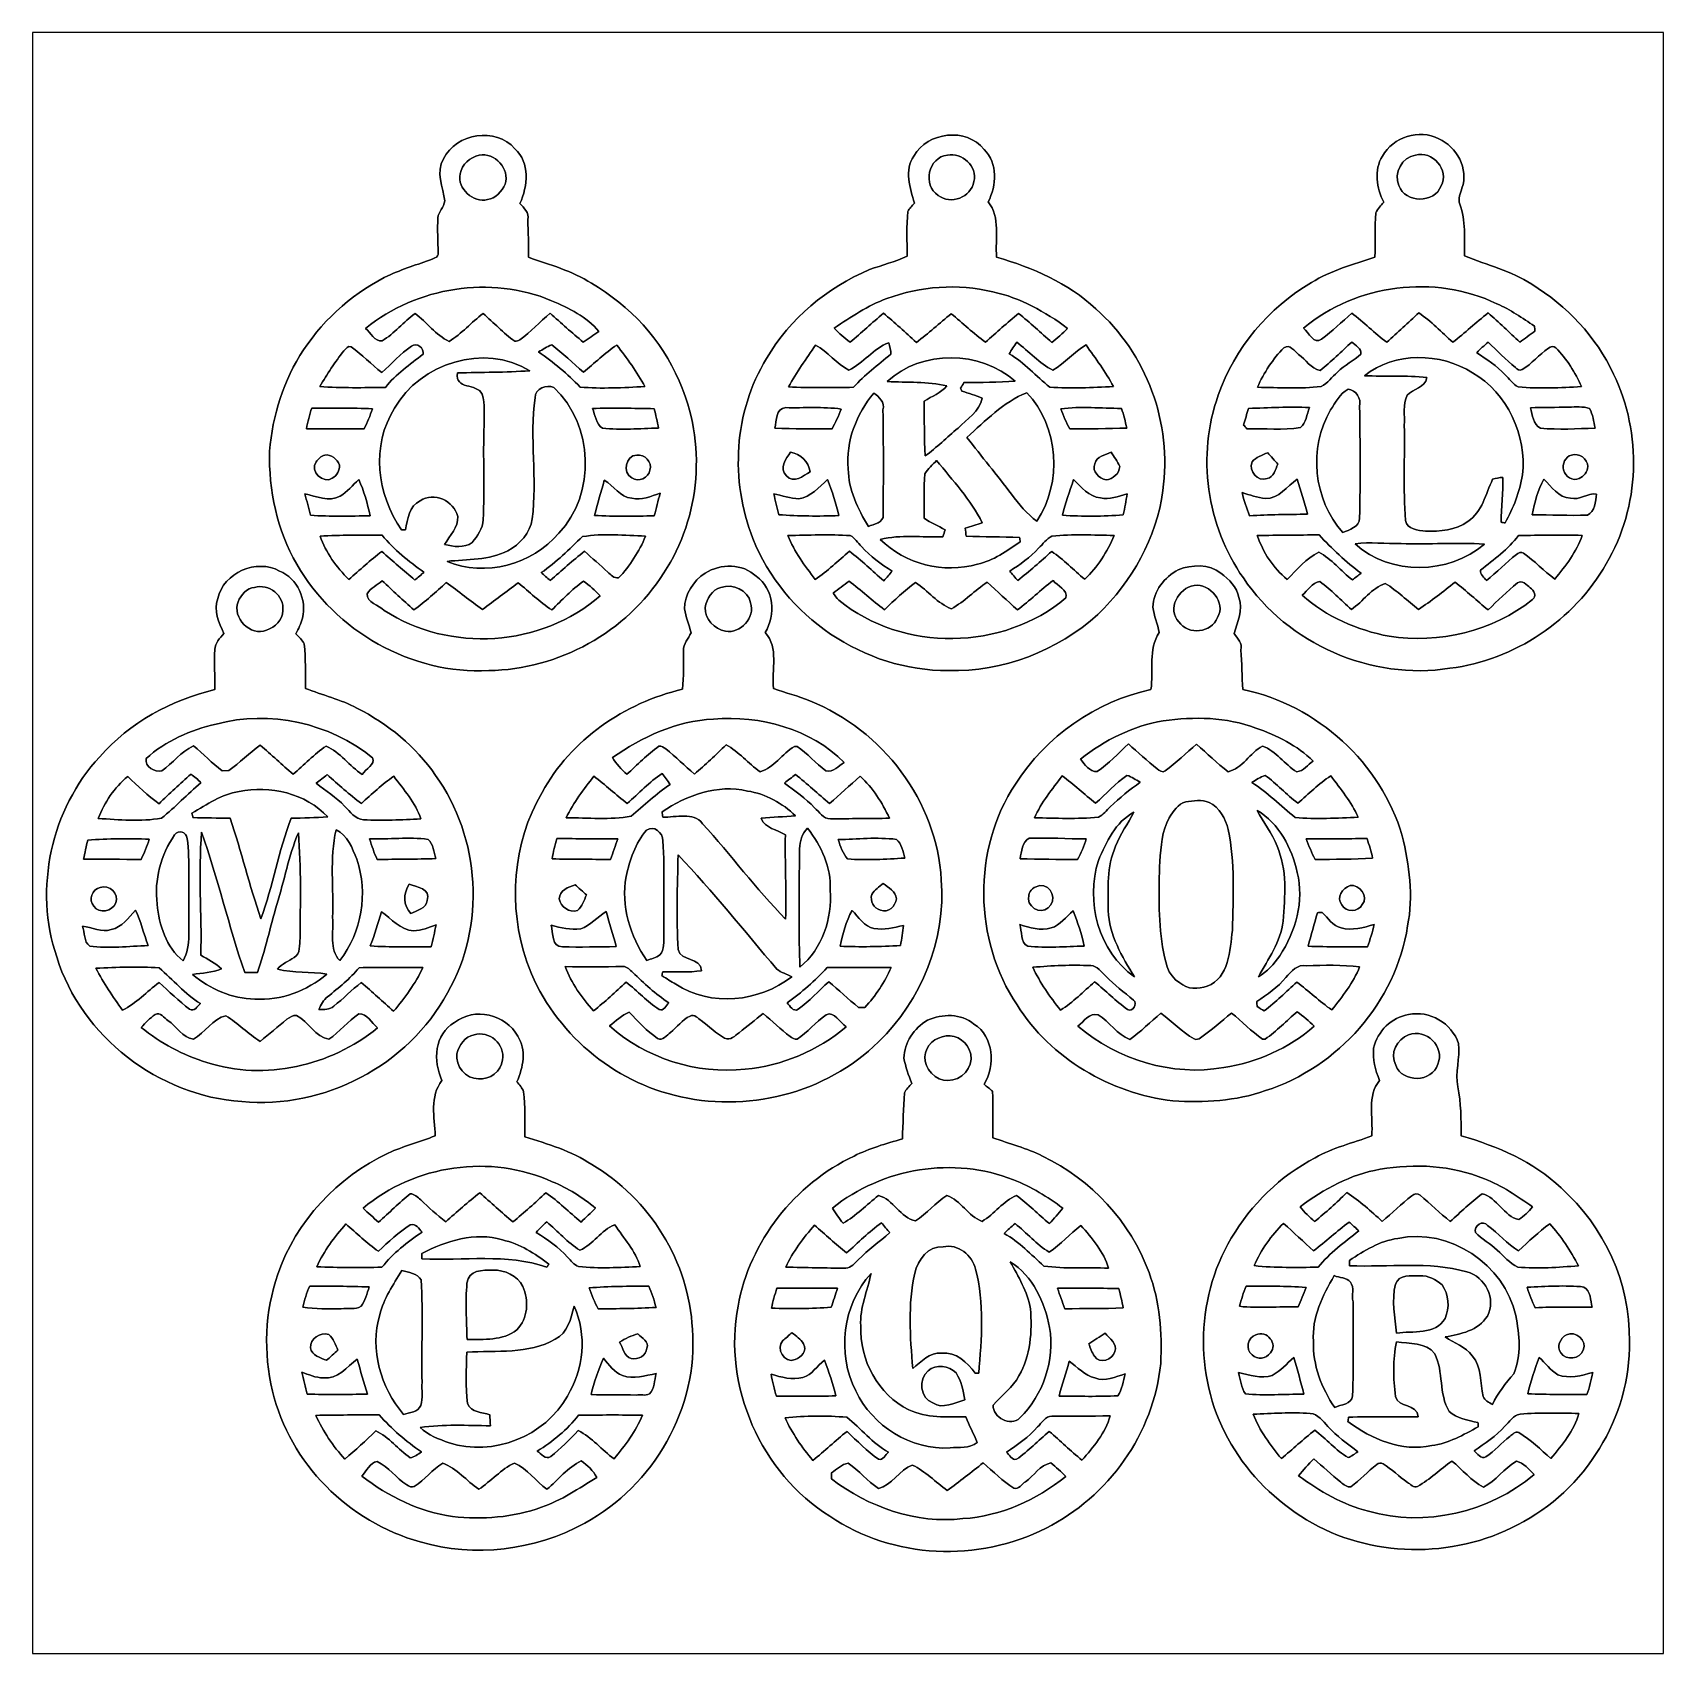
# Model space of a CAD drawing. Header units: centimetres. Extents: x -16.8 to 16.8, y -16.7 to 16.7.
import ezdxf

# ---------------------------------------------------------------- set-up
doc = ezdxf.new("R2010")
doc.units = ezdxf.units.CM
doc.header["$MEASUREMENT"] = 0
doc.layers.add('Layer 1', color=7, linetype='Continuous')

msp = doc.modelspace()

# ---------------------------------------------------------------- linework, layer by layer
at = {"layer": 'Layer 1', "color": 7}
for points, knots in [([(-16.77458, 16.66875), (-16.77458, 16.66875), (16.77458, 16.66875), (16.77458, 16.66875), (16.77458, 16.66875), (16.77458, 16.66875), (16.77458, -16.66875), (16.77458, -16.66875), (16.77458, -16.66875), (16.77458, -16.66875), (-16.77458, -16.66875), (-16.77458, -16.66875), (-16.77458, -16.66875), (-16.77458, -16.66875), (-16.77458, 16.66875), (-16.77458, 16.66875), (-16.77458, 16.66875), (-16.77458, 16.66875), (-16.77458, 16.66875), (-16.77458, 16.66875)], [0, 0, 0, 0, 0.16666667, 0.16666667, 0.16666667, 0.16666667, 0.33333333, 0.33333333, 0.33333333, 0.33333333, 0.5, 0.5, 0.5, 0.5, 0.66666667, 0.66666667, 0.66666667, 0.66666667, 1, 1, 1, 1]), ([(-8.31921, 14.07019), (-8.48466, 13.80031), (-8.33085, 13.49199), (-8.29592, 13.20624), (-8.29592, 13.20624), (-8.30651, 13.07853), (-8.42892, 12.98751), (-8.43844, 12.85734), (-8.43844, 12.85734), (-8.44973, 12.61816), (-8.43351, 12.37897), (-8.43174, 12.13944), (-8.43174, 12.13944), (-8.42716, 12.09357), (-8.45256, 12.04701), (-8.49842, 12.03396), (-8.49842, 12.03396), (-8.79863, 11.91578), (-9.10872, 11.82476), (-9.40506, 11.6967), (-9.40506, 11.6967), (-10.13037, 11.35451), (-10.75831, 10.81158), (-11.19964, 10.14201), (-11.19964, 10.14201), (-11.61344, 9.52571), (-11.83781, 8.79581), (-11.90166, 8.05991), (-11.90166, 8.05991), (-11.91824, 7.25558), (-11.74715, 6.43396), (-11.33828, 5.73511), (-11.33828, 5.73511), (-10.55617, 4.35857), (-8.97819, 3.46146), (-7.38999, 3.54683), (-7.38999, 3.54683), (-5.95771, 3.56376), (-4.55189, 4.33846), (-3.7906, 5.55519), (-3.7906, 5.55519), (-3.02507, 6.70666), (-2.90724, 8.24936), (-3.47592, 9.50877), (-3.47592, 9.50877), (-3.83046, 10.35156), (-4.49016, 11.05535), (-5.2772, 11.51255), (-5.2772, 11.51255), (-5.67478, 11.7662), (-6.13375, 11.89461), (-6.57543, 12.04701), (-6.57543, 12.04701), (-6.57613, 12.30559), (-6.5726, 12.56453), (-6.58918, 12.82277), (-6.58918, 12.82277), (-6.55461, 12.96917), (-6.66785, 13.06089), (-6.74899, 13.15579), (-6.74899, 13.15579), (-6.58742, 13.50998), (-6.53662, 13.99434), (-6.85271, 14.27939), (-6.85271, 14.27939), (-7.24535, 14.73517), (-8.05956, 14.60324), (-8.31921, 14.07019), (-8.31921, 14.07019), (-8.31921, 14.07019), (-8.31921, 14.07019), (-8.31921, 14.07019)], [0, 0, 0, 0, 0.05263158, 0.05263158, 0.05263158, 0.05263158, 0.10526316, 0.10526316, 0.10526316, 0.10526316, 0.15789474, 0.15789474, 0.15789474, 0.15789474, 0.21052632, 0.21052632, 0.21052632, 0.21052632, 0.26315789, 0.26315789, 0.26315789, 0.26315789, 0.31578947, 0.31578947, 0.31578947, 0.31578947, 0.36842105, 0.36842105, 0.36842105, 0.36842105, 0.42105263, 0.42105263, 0.42105263, 0.42105263, 0.47368421, 0.47368421, 0.47368421, 0.47368421, 0.52631579, 0.52631579, 0.52631579, 0.52631579, 0.57894737, 0.57894737, 0.57894737, 0.57894737, 0.63157895, 0.63157895, 0.63157895, 0.63157895, 0.68421053, 0.68421053, 0.68421053, 0.68421053, 0.73684211, 0.73684211, 0.73684211, 0.73684211, 0.78947368, 0.78947368, 0.78947368, 0.78947368, 0.84210526, 0.84210526, 0.84210526, 0.84210526, 0.89473684, 0.89473684, 0.89473684, 0.89473684, 1, 1, 1, 1]), ([(1.35431, 14.13087), (1.15535, 13.84194), (1.27388, 13.46906), (1.36772, 13.16179), (1.36772, 13.16179), (1.31904, 13.10781), (1.26294, 13.05807), (1.23119, 12.99175), (1.23119, 12.99175), (1.20121, 12.68554), (1.21673, 12.3765), (1.21673, 12.06888), (1.21673, 12.06888), (0.97014, 11.94964), (0.70026, 11.89214), (0.44556, 11.79336), (0.44556, 11.79336), (-0.42968, 11.42541), (-1.1998, 10.79324), (-1.67534, 9.96527), (-1.67534, 9.96527), (-2.34915, 8.86707), (-2.42923, 7.45455), (-1.95651, 6.26463), (-1.95651, 6.26463), (-1.32821, 4.65878), (0.34008, 3.53342), (2.0634, 3.54647), (2.0634, 3.54647), (3.18982, 3.51402), (4.30636, 3.95146), (5.14138, 4.70147), (5.14138, 4.70147), (5.84024, 5.37845), (6.35459, 6.27451), (6.477, 7.24888), (6.477, 7.24888), (6.67879, 8.62401), (6.1408, 10.07463), (5.09658, 10.98797), (5.09658, 10.98797), (4.52402, 11.51961), (3.79871, 11.83605), (3.05682, 12.04877), (3.05682, 12.04877), (3.02542, 12.42801), (3.14007, 12.86722), (2.88396, 13.1886), (2.88396, 13.1886), (3.05717, 13.5255), (3.08504, 13.97988), (2.80176, 14.26704), (2.80176, 14.26704), (2.43346, 14.72212), (1.63724, 14.63322), (1.35431, 14.13087), (1.35431, 14.13087), (1.35431, 14.13087), (1.35431, 14.13087), (1.35431, 14.13087)], [0, 0, 0, 0, 0.0625, 0.0625, 0.0625, 0.0625, 0.125, 0.125, 0.125, 0.125, 0.1875, 0.1875, 0.1875, 0.1875, 0.25, 0.25, 0.25, 0.25, 0.3125, 0.3125, 0.3125, 0.3125, 0.375, 0.375, 0.375, 0.375, 0.4375, 0.4375, 0.4375, 0.4375, 0.5, 0.5, 0.5, 0.5, 0.5625, 0.5625, 0.5625, 0.5625, 0.625, 0.625, 0.625, 0.625, 0.6875, 0.6875, 0.6875, 0.6875, 0.75, 0.75, 0.75, 0.75, 0.8125, 0.8125, 0.8125, 0.8125, 0.875, 0.875, 0.875, 0.875, 1, 1, 1, 1]), ([(10.99397, 14.12593), (10.8144, 13.83982), (10.87508, 13.47047), (11.02078, 13.1826), (11.02078, 13.1826), (10.96398, 13.11134), (10.89272, 13.04643), (10.86132, 12.95859), (10.86132, 12.95859), (10.8331, 12.65767), (10.84509, 12.35392), (10.84157, 12.05159), (10.84157, 12.05159), (10.39707, 11.90166), (9.9374, 11.77854), (9.53558, 11.52772), (9.53558, 11.52772), (8.65223, 11.01302), (7.95373, 10.17976), (7.61824, 9.21279), (7.61824, 9.21279), (7.17374, 7.97666), (7.3727, 6.52321), (8.13329, 5.45147), (8.13329, 5.45147), (9.04346, 4.09434), (10.76819, 3.33375), (12.38462, 3.5941), (12.38462, 3.5941), (13.71247, 3.75849), (14.93696, 4.57976), (15.59807, 5.74287), (15.59807, 5.74287), (16.29551, 6.91197), (16.34172, 8.42469), (15.75012, 9.64671), (15.75012, 9.64671), (15.39311, 10.41329), (14.78421, 11.05112), (14.06913, 11.49385), (14.06913, 11.49385), (13.64368, 11.76549), (13.14838, 11.88649), (12.68554, 12.07488), (12.68554, 12.07488), (12.67813, 12.43083), (12.71305, 12.80125), (12.58746, 13.14132), (12.58746, 13.14132), (12.53949, 13.25245), (12.60193, 13.36569), (12.63156, 13.47223), (12.63156, 13.47223), (12.77444, 13.86558), (12.52396, 14.32207), (12.15425, 14.484), (12.15425, 14.484), (11.75385, 14.69496), (11.20951, 14.51963), (10.99397, 14.12593), (10.99397, 14.12593), (10.99397, 14.12593), (10.99397, 14.12593), (10.99397, 14.12593)], [0, 0, 0, 0, 0.05882353, 0.05882353, 0.05882353, 0.05882353, 0.11764706, 0.11764706, 0.11764706, 0.11764706, 0.17647059, 0.17647059, 0.17647059, 0.17647059, 0.23529412, 0.23529412, 0.23529412, 0.23529412, 0.29411765, 0.29411765, 0.29411765, 0.29411765, 0.35294118, 0.35294118, 0.35294118, 0.35294118, 0.41176471, 0.41176471, 0.41176471, 0.41176471, 0.47058824, 0.47058824, 0.47058824, 0.47058824, 0.52941176, 0.52941176, 0.52941176, 0.52941176, 0.58823529, 0.58823529, 0.58823529, 0.58823529, 0.64705882, 0.64705882, 0.64705882, 0.64705882, 0.70588235, 0.70588235, 0.70588235, 0.70588235, 0.76470588, 0.76470588, 0.76470588, 0.76470588, 0.82352941, 0.82352941, 0.82352941, 0.82352941, 0.88235294, 0.88235294, 0.88235294, 0.88235294, 1, 1, 1, 1]), ([(-7.58896, 14.14886), (-7.26652, 14.21165), (-6.95078, 13.86522), (-7.05591, 13.54949), (-7.05591, 13.54949), (-7.11976, 13.40062), (-7.24747, 13.26056), (-7.41398, 13.2334), (-7.41398, 13.2334), (-7.70925, 13.16672), (-8.04404, 13.45389), (-7.97736, 13.76398), (-7.97736, 13.76398), (-7.95302, 13.96153), (-7.77134, 14.10123), (-7.58896, 14.14886)], [0, 0, 0, 0, 0.2, 0.2, 0.2, 0.2, 0.4, 0.4, 0.4, 0.4, 0.6, 0.6, 0.6, 0.6, 1, 1, 1, 1]), ([(2.04364, 14.1478), (2.33962, 14.21447), (2.67758, 13.91532), (2.58939, 13.60346), (2.58939, 13.60346), (2.53294, 13.28067), (2.11279, 13.1191), (1.85561, 13.32159), (1.85561, 13.32159), (1.52329, 13.52091), (1.657, 14.11358), (2.04364, 14.1478)], [0, 0, 0, 0, 0.25, 0.25, 0.25, 0.25, 0.5, 0.5, 0.5, 0.5, 1, 1, 1, 1]), ([(11.67483, 14.1478), (12.01526, 14.25469), (12.38567, 13.83524), (12.20223, 13.51668), (12.20223, 13.51668), (12.06994, 13.14979), (11.46387, 13.15473), (11.33369, 13.52303), (11.33369, 13.52303), (11.2208, 13.78232), (11.39754, 14.10794), (11.67483, 14.1478)], [0, 0, 0, 0, 0.25, 0.25, 0.25, 0.25, 0.5, 0.5, 0.5, 0.5, 1, 1, 1, 1]), ([(-9.92434, 10.58545), (-8.86883, 11.43635), (-7.35154, 11.68294), (-6.09671, 11.15483), (-6.09671, 11.15483), (-5.74252, 11.00102), (-5.37739, 10.82428), (-5.12586, 10.52195), (-5.12586, 10.52195), (-5.23381, 10.45034), (-5.33894, 10.37625), (-5.44583, 10.30323), (-5.44583, 10.30323), (-5.67725, 10.49549), (-5.90444, 10.69269), (-6.12669, 10.89519), (-6.12669, 10.89519), (-6.33871, 10.71774), (-6.52709, 10.51278), (-6.75252, 10.35156), (-6.75252, 10.35156), (-6.78286, 10.32969), (-6.81708, 10.3191), (-6.85483, 10.32016), (-6.85483, 10.32016), (-7.08766, 10.49091), (-7.2898, 10.69975), (-7.50605, 10.89025), (-7.50605, 10.89025), (-7.74841, 10.7121), (-7.94773, 10.47468), (-8.20526, 10.31875), (-8.20526, 10.31875), (-8.48184, 10.44751), (-8.66634, 10.71104), (-8.90658, 10.89378), (-8.90658, 10.89378), (-9.13906, 10.71421), (-9.33238, 10.47891), (-9.58603, 10.32898), (-9.58603, 10.32898), (-9.73631, 10.30993), (-9.81922, 10.49831), (-9.92434, 10.58545)], [0, 0, 0, 0, 0.08333333, 0.08333333, 0.08333333, 0.08333333, 0.16666667, 0.16666667, 0.16666667, 0.16666667, 0.25, 0.25, 0.25, 0.25, 0.33333333, 0.33333333, 0.33333333, 0.33333333, 0.41666667, 0.41666667, 0.41666667, 0.41666667, 0.5, 0.5, 0.5, 0.5, 0.58333333, 0.58333333, 0.58333333, 0.58333333, 0.66666667, 0.66666667, 0.66666667, 0.66666667, 0.75, 0.75, 0.75, 0.75, 0.83333333, 0.83333333, 0.83333333, 0.83333333, 1, 1, 1, 1]), ([(0.79692, 11.19858), (1.48978, 11.45117), (2.26131, 11.51502), (2.97991, 11.3351), (2.97991, 11.3351), (3.54506, 11.21763), (4.05624, 10.92659), (4.51591, 10.5858), (4.51591, 10.5858), (4.41713, 10.47997), (4.30883, 10.38401), (4.19276, 10.29794), (4.19276, 10.29794), (3.96804, 10.49972), (3.74227, 10.70046), (3.51014, 10.89342), (3.51014, 10.89342), (3.27801, 10.70151), (3.05259, 10.50184), (2.82928, 10.30005), (2.82928, 10.30005), (2.58163, 10.48032), (2.35867, 10.69128), (2.12443, 10.88778), (2.12443, 10.88778), (1.88172, 10.69481), (1.65735, 10.47891), (1.40582, 10.29758), (1.40582, 10.29758), (1.18463, 10.5029), (0.95956, 10.70469), (0.72743, 10.89695), (0.72743, 10.89695), (0.49812, 10.69869), (0.2734, 10.49514), (0.04233, 10.29899), (0.04233, 10.29899), (-0.07303, 10.38825), (-0.18344, 10.48385), (-0.28399, 10.58898), (-0.28399, 10.58898), (0.05891, 10.81934), (0.40605, 11.0557), (0.79692, 11.19858)], [0, 0, 0, 0, 0.08333333, 0.08333333, 0.08333333, 0.08333333, 0.16666667, 0.16666667, 0.16666667, 0.16666667, 0.25, 0.25, 0.25, 0.25, 0.33333333, 0.33333333, 0.33333333, 0.33333333, 0.41666667, 0.41666667, 0.41666667, 0.41666667, 0.5, 0.5, 0.5, 0.5, 0.58333333, 0.58333333, 0.58333333, 0.58333333, 0.66666667, 0.66666667, 0.66666667, 0.66666667, 0.75, 0.75, 0.75, 0.75, 0.83333333, 0.83333333, 0.83333333, 0.83333333, 1, 1, 1, 1]), ([(9.37331, 10.59004), (10.45527, 11.49914), (12.07417, 11.7027), (13.34841, 11.0931), (13.34841, 11.0931), (13.62428, 10.97033), (13.87299, 10.79747), (14.12381, 10.63096), (14.12381, 10.63096), (14.12557, 10.60556), (14.1291, 10.55476), (14.13122, 10.52971), (14.13122, 10.52971), (14.02715, 10.45281), (13.92449, 10.37519), (13.81831, 10.30182), (13.81831, 10.30182), (13.60734, 10.50854), (13.38862, 10.70751), (13.16708, 10.9026), (13.16708, 10.9026), (12.92049, 10.70786), (12.69153, 10.49232), (12.44318, 10.30041), (12.44318, 10.30041), (12.2107, 10.50361), (11.99974, 10.73432), (11.74115, 10.90542), (11.74115, 10.90542), (11.52313, 10.70222), (11.29982, 10.50502), (11.08498, 10.29864), (11.08498, 10.29864), (10.83275, 10.48561), (10.6112, 10.70927), (10.3632, 10.90119), (10.3632, 10.90119), (10.16, 10.71774), (9.96033, 10.53006), (9.74372, 10.3632), (9.74372, 10.3632), (9.58497, 10.24326), (9.48126, 10.50114), (9.37331, 10.59004)], [0, 0, 0, 0, 0.08333333, 0.08333333, 0.08333333, 0.08333333, 0.16666667, 0.16666667, 0.16666667, 0.16666667, 0.25, 0.25, 0.25, 0.25, 0.33333333, 0.33333333, 0.33333333, 0.33333333, 0.41666667, 0.41666667, 0.41666667, 0.41666667, 0.5, 0.5, 0.5, 0.5, 0.58333333, 0.58333333, 0.58333333, 0.58333333, 0.66666667, 0.66666667, 0.66666667, 0.66666667, 0.75, 0.75, 0.75, 0.75, 0.83333333, 0.83333333, 0.83333333, 0.83333333, 1, 1, 1, 1]), ([(-8.98278, 10.21644), (-8.87942, 10.30676), (-8.70832, 10.17482), (-8.74289, 10.05346), (-8.74289, 10.05346), (-9.01418, 9.84144), (-9.3031, 9.64565), (-9.51794, 9.37119), (-9.51794, 9.37119), (-9.96738, 9.3659), (-10.41788, 9.35567), (-10.86626, 9.38953), (-10.86626, 9.38953), (-10.71351, 9.64212), (-10.55758, 9.89506), (-10.37026, 10.12402), (-10.37026, 10.12402), (-10.32969, 10.16388), (-10.28806, 10.23796), (-10.22103, 10.2041), (-10.22103, 10.2041), (-9.99737, 10.04499), (-9.80652, 9.84356), (-9.58956, 9.67493), (-9.58956, 9.67493), (-9.38848, 9.85626), (-9.20926, 10.06616), (-8.98278, 10.21644)], [0, 0, 0, 0, 0.125, 0.125, 0.125, 0.125, 0.25, 0.25, 0.25, 0.25, 0.375, 0.375, 0.375, 0.375, 0.5, 0.5, 0.5, 0.5, 0.625, 0.625, 0.625, 0.625, 0.75, 0.75, 0.75, 0.75, 1, 1, 1, 1]), ([(-9.32991, 8.94256), (-8.80181, 9.87425), (-7.47818, 10.28594), (-6.54826, 9.71444), (-6.54826, 9.71444), (-7.04286, 9.67669), (-7.53921, 9.68622), (-8.03451, 9.66823), (-8.03451, 9.66823), (-8.09413, 9.31474), (-7.63552, 9.46891), (-7.52757, 9.23325), (-7.52757, 9.23325), (-7.46196, 9.02511), (-7.48841, 8.80533), (-7.48841, 8.5912), (-7.48841, 8.5912), (-7.50817, 7.9442), (-7.47818, 7.29686), (-7.50429, 6.65021), (-7.50429, 6.65021), (-7.51628, 6.47206), (-7.61929, 6.31296), (-7.73465, 6.18314), (-7.73465, 6.18314), (-7.89305, 6.05684), (-8.11495, 6.09635), (-8.29769, 6.14257), (-8.29769, 6.14257), (-8.19432, 6.32672), (-8.01335, 6.48582), (-8.02675, 6.71548), (-8.02675, 6.71548), (-8.10789, 7.03756), (-8.51747, 7.23336), (-8.80216, 7.03827), (-8.80216, 7.03827), (-9.03288, 6.93914), (-9.0611, 6.65586), (-9.10414, 6.44102), (-9.10414, 6.44102), (-9.12424, 6.44102), (-9.16446, 6.44137), (-9.18457, 6.44137), (-9.18457, 6.44137), (-9.69504, 7.16033), (-9.81357, 8.1788), (-9.32991, 8.94256)], [0, 0, 0, 0, 0.07692308, 0.07692308, 0.07692308, 0.07692308, 0.15384615, 0.15384615, 0.15384615, 0.15384615, 0.23076923, 0.23076923, 0.23076923, 0.23076923, 0.30769231, 0.30769231, 0.30769231, 0.30769231, 0.38461538, 0.38461538, 0.38461538, 0.38461538, 0.46153846, 0.46153846, 0.46153846, 0.46153846, 0.53846154, 0.53846154, 0.53846154, 0.53846154, 0.61538462, 0.61538462, 0.61538462, 0.61538462, 0.69230769, 0.69230769, 0.69230769, 0.69230769, 0.76923077, 0.76923077, 0.76923077, 0.76923077, 0.84615385, 0.84615385, 0.84615385, 0.84615385, 1, 1, 1, 1]), ([(-6.36799, 10.10179), (-6.27803, 10.14977), (-6.19266, 10.21045), (-6.09565, 10.24431), (-6.09565, 10.24431), (-5.86246, 10.07639), (-5.65997, 9.87143), (-5.44442, 9.68234), (-5.44442, 9.68234), (-5.21511, 9.8679), (-5.00415, 10.07745), (-4.75827, 10.24149), (-4.75827, 10.24149), (-4.54201, 9.97303), (-4.34481, 9.68763), (-4.17654, 9.38671), (-4.17654, 9.38671), (-4.62104, 9.36872), (-5.06942, 9.33803), (-5.51286, 9.37754), (-5.51286, 9.37754), (-5.77003, 9.65165), (-6.05966, 9.88836), (-6.36799, 10.10179)], [0, 0, 0, 0, 0.14285714, 0.14285714, 0.14285714, 0.14285714, 0.28571429, 0.28571429, 0.28571429, 0.28571429, 0.42857143, 0.42857143, 0.42857143, 0.42857143, 0.57142857, 0.57142857, 0.57142857, 0.57142857, 0.71428571, 0.71428571, 0.71428571, 0.71428571, 1, 1, 1, 1]), ([(0.01764, 9.72397), (0.31433, 9.86861), (0.51894, 10.17199), (0.83926, 10.29053), (0.83926, 10.29053), (0.85619, 10.21221), (0.88336, 10.13389), (0.88124, 10.05276), (0.88124, 10.05276), (0.61419, 9.83862), (0.34466, 9.62554), (0.11112, 9.37331), (0.11112, 9.37331), (-0.33373, 9.36484), (-0.77858, 9.36025), (-1.22273, 9.38107), (-1.22273, 9.38107), (-1.06433, 9.68481), (-0.85654, 9.95786), (-0.66746, 10.24255), (-0.66746, 10.24255), (-0.41557, 10.1032), (-0.22895, 9.85908), (0.01764, 9.72397)], [0, 0, 0, 0, 0.14285714, 0.14285714, 0.14285714, 0.14285714, 0.28571429, 0.28571429, 0.28571429, 0.28571429, 0.42857143, 0.42857143, 0.42857143, 0.42857143, 0.57142857, 0.57142857, 0.57142857, 0.57142857, 0.71428571, 0.71428571, 0.71428571, 0.71428571, 1, 1, 1, 1]), ([(0.80857, 9.49219), (1.51836, 10.14906), (2.72168, 10.1346), (3.43994, 9.49784), (3.43994, 9.49784), (3.08822, 9.47667), (2.7365, 9.47173), (2.38478, 9.46891), (2.38478, 9.46891), (2.36185, 9.43187), (2.33927, 9.39482), (2.31704, 9.35778), (2.31704, 9.35778), (2.32269, 9.34226), (2.33468, 9.31086), (2.34068, 9.29499), (2.34068, 9.29499), (2.4825, 9.25195), (2.62396, 9.20538), (2.76225, 9.15035), (2.76225, 9.15035), (2.69804, 8.87765), (2.45428, 8.71502), (2.26307, 8.53228), (2.26307, 8.53228), (2.03341, 8.34602), (1.82598, 8.13223), (1.58468, 7.96114), (1.58468, 7.96114), (1.57021, 8.33649), (1.56845, 8.71185), (1.56774, 9.08756), (1.56774, 9.08756), (1.72332, 9.19268), (1.91206, 9.25301), (2.03376, 9.40329), (2.03376, 9.40329), (1.63301, 9.49889), (1.21603, 9.46644), (0.80857, 9.49219)], [0, 0, 0, 0, 0.09090909, 0.09090909, 0.09090909, 0.09090909, 0.18181818, 0.18181818, 0.18181818, 0.18181818, 0.27272727, 0.27272727, 0.27272727, 0.27272727, 0.36363636, 0.36363636, 0.36363636, 0.36363636, 0.45454545, 0.45454545, 0.45454545, 0.45454545, 0.54545455, 0.54545455, 0.54545455, 0.54545455, 0.63636364, 0.63636364, 0.63636364, 0.63636364, 0.72727273, 0.72727273, 0.72727273, 0.72727273, 0.81818182, 0.81818182, 0.81818182, 0.81818182, 1, 1, 1, 1]), ([(3.47098, 10.30005), (3.72322, 10.1152), (3.937, 9.86049), (4.21534, 9.72573), (4.21534, 9.72573), (4.45982, 9.86896), (4.64714, 10.1032), (4.89761, 10.24502), (4.89761, 10.24502), (5.08952, 9.9628), (5.30331, 9.69433), (5.46065, 9.39024), (5.46065, 9.39024), (5.02532, 9.36554), (4.58717, 9.34261), (4.15219, 9.37789), (4.15219, 9.37789), (3.86715, 9.59802), (3.63361, 9.88201), (3.31576, 10.06122), (3.31576, 10.06122), (3.36268, 10.14377), (3.41489, 10.22315), (3.47098, 10.30005)], [0, 0, 0, 0, 0.14285714, 0.14285714, 0.14285714, 0.14285714, 0.28571429, 0.28571429, 0.28571429, 0.28571429, 0.42857143, 0.42857143, 0.42857143, 0.42857143, 0.57142857, 0.57142857, 0.57142857, 0.57142857, 0.71428571, 0.71428571, 0.71428571, 0.71428571, 1, 1, 1, 1]), ([(9.71162, 9.71867), (9.94234, 9.89824), (10.14942, 10.10673), (10.36461, 10.30499), (10.36461, 10.30499), (10.42952, 10.23161), (10.57698, 10.16952), (10.55088, 10.05664), (10.55088, 10.05664), (10.39989, 9.92117), (10.21327, 9.83086), (10.07181, 9.68375), (10.07181, 9.68375), (9.9568, 9.58921), (9.86861, 9.46009), (9.73702, 9.38706), (9.73702, 9.38706), (9.30028, 9.34261), (8.86037, 9.36625), (8.42292, 9.37295), (8.42292, 9.37295), (8.55662, 9.6714), (8.73795, 9.95574), (8.96902, 10.18752), (8.96902, 10.18752), (9.08861, 10.27395), (9.18351, 10.10673), (9.271, 10.04782), (9.271, 10.04782), (9.41634, 9.94304), (9.52571, 9.75713), (9.71162, 9.71867)], [0, 0, 0, 0, 0.11111111, 0.11111111, 0.11111111, 0.11111111, 0.22222222, 0.22222222, 0.22222222, 0.22222222, 0.33333333, 0.33333333, 0.33333333, 0.33333333, 0.44444444, 0.44444444, 0.44444444, 0.44444444, 0.55555556, 0.55555556, 0.55555556, 0.55555556, 0.66666667, 0.66666667, 0.66666667, 0.66666667, 0.77777778, 0.77777778, 0.77777778, 0.77777778, 1, 1, 1, 1]), ([(10.62355, 9.60861), (11.24267, 10.11167), (12.19024, 10.08944), (12.84993, 9.67422), (12.84993, 9.67422), (13.56607, 9.25477), (13.96471, 8.38764), (13.87581, 7.57026), (13.87581, 7.57026), (13.82007, 7.22101), (13.68778, 6.89081), (13.5188, 6.58213), (13.5188, 6.58213), (13.49763, 6.58566), (13.4553, 6.59271), (13.43413, 6.59589), (13.43413, 6.59589), (13.43519, 6.90492), (13.48105, 7.21219), (13.4687, 7.52122), (13.4687, 7.52122), (13.39885, 7.51134), (13.32689, 7.50817), (13.26127, 7.48171), (13.26127, 7.48171), (13.11769, 7.18467), (13.05066, 6.8072), (12.75221, 6.61599), (12.75221, 6.61599), (12.50386, 6.4322), (12.17895, 6.41068), (11.88156, 6.41209), (11.88156, 6.41209), (11.73903, 6.43361), (11.49174, 6.44349), (11.46986, 6.6361), (11.46986, 6.6361), (11.41695, 7.28592), (11.45822, 7.93926), (11.44341, 8.59014), (11.44341, 8.59014), (11.45575, 8.7944), (11.41377, 9.01559), (11.50197, 9.20821), (11.50197, 9.20821), (11.63038, 9.34332), (11.86462, 9.36237), (11.91084, 9.57368), (11.91084, 9.57368), (11.48327, 9.62272), (11.05217, 9.59697), (10.62355, 9.60861)], [0, 0, 0, 0, 0.07142857, 0.07142857, 0.07142857, 0.07142857, 0.14285714, 0.14285714, 0.14285714, 0.14285714, 0.21428571, 0.21428571, 0.21428571, 0.21428571, 0.28571429, 0.28571429, 0.28571429, 0.28571429, 0.35714286, 0.35714286, 0.35714286, 0.35714286, 0.42857143, 0.42857143, 0.42857143, 0.42857143, 0.5, 0.5, 0.5, 0.5, 0.57142857, 0.57142857, 0.57142857, 0.57142857, 0.64285714, 0.64285714, 0.64285714, 0.64285714, 0.71428571, 0.71428571, 0.71428571, 0.71428571, 0.78571429, 0.78571429, 0.78571429, 0.78571429, 0.85714286, 0.85714286, 0.85714286, 0.85714286, 1, 1, 1, 1]), ([(12.93848, 10.08486), (13.01044, 10.16106), (13.087, 10.23267), (13.16708, 10.30076), (13.16708, 10.30076), (13.35299, 10.12507), (13.53502, 9.9441), (13.73187, 9.77935), (13.73187, 9.77935), (13.77174, 9.75148), (13.81654, 9.69927), (13.86875, 9.73631), (13.86875, 9.73631), (14.06913, 9.85696), (14.218, 10.04499), (14.4085, 10.17905), (14.4085, 10.17905), (14.44978, 10.20904), (14.51963, 10.22985), (14.5602, 10.18752), (14.5602, 10.18752), (14.78351, 9.95609), (14.96201, 9.68128), (15.09042, 9.38636), (15.09042, 9.38636), (14.65686, 9.36731), (14.22012, 9.33873), (13.78797, 9.38283), (13.78797, 9.38283), (13.67472, 9.43857), (13.60417, 9.55111), (13.51351, 9.63401), (13.51351, 9.63401), (13.34982, 9.81816), (13.13639, 9.94269), (12.93848, 10.08486)], [0, 0, 0, 0, 0.1, 0.1, 0.1, 0.1, 0.2, 0.2, 0.2, 0.2, 0.3, 0.3, 0.3, 0.3, 0.4, 0.4, 0.4, 0.4, 0.5, 0.5, 0.5, 0.5, 0.6, 0.6, 0.6, 0.6, 0.7, 0.7, 0.7, 0.7, 0.8, 0.8, 0.8, 0.8, 1, 1, 1, 1]), ([(-6.43678, 9.15529), (-6.44278, 9.34508), (-6.19795, 9.44386), (-6.0512, 9.3659), (-6.0512, 9.3659), (-5.23205, 8.60707), (-5.17948, 7.18397), (-5.94889, 6.37117), (-5.94889, 6.37117), (-6.49676, 5.72664), (-7.46054, 5.46382), (-8.2483, 5.79296), (-8.2483, 5.79296), (-7.8299, 5.83918), (-7.38258, 5.80919), (-7.00052, 6.01274), (-7.00052, 6.01274), (-6.74934, 6.14186), (-6.53733, 6.37893), (-6.49676, 6.66538), (-6.49676, 6.66538), (-6.38493, 7.49194), (-6.55849, 8.33014), (-6.43678, 9.15529)], [0, 0, 0, 0, 0.14285714, 0.14285714, 0.14285714, 0.14285714, 0.28571429, 0.28571429, 0.28571429, 0.28571429, 0.42857143, 0.42857143, 0.42857143, 0.42857143, 0.57142857, 0.57142857, 0.57142857, 0.57142857, 0.71428571, 0.71428571, 0.71428571, 0.71428571, 1, 1, 1, 1]), ([(0.53058, 9.25583), (0.63606, 9.17081), (0.76906, 9.07239), (0.71896, 8.90834), (0.71896, 8.90834), (0.73131, 8.19044), (0.72849, 7.47183), (0.72355, 6.75358), (0.72355, 6.75358), (0.74224, 6.58707), (0.52917, 6.55708), (0.42086, 6.51228), (0.42086, 6.51228), (0.20073, 6.87282), (0.01058, 7.26511), (0.00353, 7.69691), (0.00353, 7.69691), (-0.04516, 8.26347), (0.17216, 8.82368), (0.53058, 9.25583)], [0, 0, 0, 0, 0.16666667, 0.16666667, 0.16666667, 0.16666667, 0.33333333, 0.33333333, 0.33333333, 0.33333333, 0.5, 0.5, 0.5, 0.5, 0.66666667, 0.66666667, 0.66666667, 0.66666667, 1, 1, 1, 1]), ([(3.67806, 9.26253), (4.34375, 8.56862), (4.40937, 7.41327), (3.88585, 6.61776), (3.88585, 6.61776), (3.68229, 6.77369), (3.51472, 6.96771), (3.36338, 7.17303), (3.36338, 7.17303), (3.06564, 7.5692), (2.74884, 7.94985), (2.44651, 8.34214), (2.44651, 8.34214), (2.8261, 8.68574), (3.19511, 9.06709), (3.67806, 9.26253)], [0, 0, 0, 0, 0.2, 0.2, 0.2, 0.2, 0.4, 0.4, 0.4, 0.4, 0.6, 0.6, 0.6, 0.6, 1, 1, 1, 1]), ([(9.92928, 8.90905), (10.02912, 9.06145), (10.11802, 9.24419), (10.28665, 9.33168), (10.28665, 9.33168), (10.45598, 9.32145), (10.56111, 9.13941), (10.52512, 8.97855), (10.52512, 8.97855), (10.53818, 8.21443), (10.53924, 7.4489), (10.52583, 6.68443), (10.52583, 6.68443), (10.52795, 6.50028), (10.31064, 6.44102), (10.17764, 6.38739), (10.17764, 6.38739), (9.57439, 7.06402), (9.46397, 8.12906), (9.92928, 8.90905)], [0, 0, 0, 0, 0.16666667, 0.16666667, 0.16666667, 0.16666667, 0.33333333, 0.33333333, 0.33333333, 0.33333333, 0.5, 0.5, 0.5, 0.5, 0.66666667, 0.66666667, 0.66666667, 0.66666667, 1, 1, 1, 1]), ([(-11.03207, 8.94503), (-10.61614, 8.94151), (-10.19916, 8.95174), (-9.78359, 8.93022), (-9.78359, 8.93022), (-9.82945, 8.78805), (-9.8873, 8.64976), (-9.95609, 8.51676), (-9.95609, 8.51676), (-10.35191, 8.51923), (-10.74738, 8.51888), (-11.14284, 8.5217), (-11.14284, 8.5217), (-11.11391, 8.66493), (-11.07652, 8.80604), (-11.03207, 8.94503)], [0, 0, 0, 0, 0.2, 0.2, 0.2, 0.2, 0.4, 0.4, 0.4, 0.4, 0.6, 0.6, 0.6, 0.6, 1, 1, 1, 1]), ([(-5.25956, 8.93904), (-4.83553, 8.94468), (-4.41113, 8.94433), (-3.98674, 8.93163), (-3.98674, 8.93163), (-3.95534, 8.79969), (-3.92254, 8.66775), (-3.89819, 8.53405), (-3.89819, 8.53405), (-4.28237, 8.52417), (-4.67007, 8.49277), (-5.05248, 8.53158), (-5.05248, 8.53158), (-5.17948, 8.62506), (-5.201, 8.80145), (-5.25956, 8.93904)], [0, 0, 0, 0, 0.2, 0.2, 0.2, 0.2, 0.4, 0.4, 0.4, 0.4, 0.6, 0.6, 0.6, 0.6, 1, 1, 1, 1]), ([(-1.28199, 8.95562), (-0.90205, 8.94574), (-0.51682, 8.97749), (-0.13899, 8.92528), (-0.13899, 8.92528), (-0.19226, 8.78487), (-0.25612, 8.64835), (-0.32914, 8.51711), (-0.32914, 8.51711), (-0.72143, 8.51852), (-1.11372, 8.51747), (-1.50566, 8.53087), (-1.50566, 8.53087), (-1.46438, 8.68398), (-1.4926, 8.94503), (-1.28199, 8.95562)], [0, 0, 0, 0, 0.2, 0.2, 0.2, 0.2, 0.4, 0.4, 0.4, 0.4, 0.6, 0.6, 0.6, 0.6, 1, 1, 1, 1]), ([(4.37621, 8.93057), (4.78896, 8.98313), (5.20912, 8.94362), (5.62398, 8.93692), (5.62398, 8.93692), (5.67866, 8.80886), (5.69948, 8.66916), (5.73687, 8.53511), (5.73687, 8.53511), (5.34529, 8.51958), (4.95335, 8.51817), (4.56212, 8.51711), (4.56212, 8.51711), (4.48945, 8.65011), (4.42912, 8.78911), (4.37621, 8.93057)], [0, 0, 0, 0, 0.2, 0.2, 0.2, 0.2, 0.4, 0.4, 0.4, 0.4, 0.6, 0.6, 0.6, 0.6, 1, 1, 1, 1]), ([(8.24054, 8.93939), (8.65717, 8.95103), (9.07486, 8.98031), (9.49149, 8.95456), (9.49149, 8.95456), (9.43927, 8.81803), (9.42799, 8.64023), (9.30734, 8.54498), (9.30734, 8.54498), (8.94574, 8.49171), (8.57356, 8.52452), (8.20843, 8.52205), (8.20843, 8.52205), (8.1848, 8.5471), (8.16151, 8.57215), (8.13823, 8.59719), (8.13823, 8.59719), (8.17069, 8.71185), (8.20455, 8.82579), (8.24054, 8.93939)], [0, 0, 0, 0, 0.16666667, 0.16666667, 0.16666667, 0.16666667, 0.33333333, 0.33333333, 0.33333333, 0.33333333, 0.5, 0.5, 0.5, 0.5, 0.66666667, 0.66666667, 0.66666667, 0.66666667, 1, 1, 1, 1]), ([(14.03914, 8.94927), (14.30267, 8.97079), (14.56725, 8.95315), (14.83113, 8.96691), (14.83113, 8.96691), (14.97259, 8.96585), (15.11935, 8.98278), (15.25623, 8.93833), (15.25623, 8.93833), (15.32467, 8.8138), (15.3416, 8.67092), (15.37088, 8.53369), (15.37088, 8.53369), (14.99552, 8.52135), (14.61841, 8.49771), (14.24446, 8.53228), (14.24446, 8.53228), (14.09524, 8.60919), (14.08536, 8.80639), (14.03914, 8.94927)], [0, 0, 0, 0, 0.16666667, 0.16666667, 0.16666667, 0.16666667, 0.33333333, 0.33333333, 0.33333333, 0.33333333, 0.5, 0.5, 0.5, 0.5, 0.66666667, 0.66666667, 0.66666667, 0.66666667, 1, 1, 1, 1]), ([(-10.76572, 7.97877), (-10.63484, 8.00276), (-10.50325, 7.89481), (-10.46409, 7.77416), (-10.46409, 7.77416), (-10.4521, 7.66692), (-10.51631, 7.55544), (-10.60979, 7.50358), (-10.60979, 7.50358), (-10.79324, 7.37164), (-11.08251, 7.65598), (-10.94317, 7.83802), (-10.94317, 7.83802), (-10.90048, 7.90187), (-10.83874, 7.95443), (-10.76572, 7.97877)], [0, 0, 0, 0, 0.2, 0.2, 0.2, 0.2, 0.4, 0.4, 0.4, 0.4, 0.6, 0.6, 0.6, 0.6, 1, 1, 1, 1]), ([(-4.34516, 7.98054), (-4.18888, 8.00382), (-4.01849, 7.8359), (-4.07388, 7.67221), (-4.07388, 7.67221), (-4.0954, 7.50852), (-4.31236, 7.40869), (-4.44994, 7.50958), (-4.44994, 7.50958), (-4.64679, 7.61965), (-4.57588, 7.96537), (-4.34516, 7.98054)], [0, 0, 0, 0, 0.25, 0.25, 0.25, 0.25, 0.5, 0.5, 0.5, 0.5, 1, 1, 1, 1]), ([(-1.18216, 8.03945), (-0.97261, 8.00206), (-0.81739, 7.84684), (-0.77999, 7.63729), (-0.77999, 7.63729), (-0.91793, 7.54768), (-1.11795, 7.38611), (-1.264, 7.55544), (-1.264, 7.55544), (-1.43334, 7.70149), (-1.27212, 7.90187), (-1.18216, 8.03945)], [0, 0, 0, 0, 0.25, 0.25, 0.25, 0.25, 0.5, 0.5, 0.5, 0.5, 1, 1, 1, 1]), ([(1.82174, 7.868), (2.15336, 7.45737), (2.52342, 7.06261), (2.76296, 6.58777), (2.76296, 6.58777), (2.64689, 6.5472), (2.52977, 6.50981), (2.41265, 6.47241), (2.41265, 6.47241), (2.41794, 6.41844), (2.42394, 6.36411), (2.42993, 6.30978), (2.42993, 6.30978), (2.79647, 6.2992), (3.16301, 6.29532), (3.52954, 6.28368), (3.52954, 6.28368), (3.53342, 6.26216), (3.54083, 6.21947), (3.54471, 6.19795), (3.54471, 6.19795), (3.2699, 6.01274), (2.99649, 5.80143), (2.66312, 5.73581), (2.66312, 5.73581), (1.96885, 5.53261), (1.17863, 5.73793), (0.66499, 6.24381), (0.66499, 6.24381), (1.08444, 6.34929), (1.52506, 6.28227), (1.95333, 6.30026), (1.95333, 6.30026), (1.9685, 6.34824), (1.98437, 6.39586), (2.00025, 6.44349), (2.00025, 6.44349), (1.85455, 6.5211), (1.70427, 6.59024), (1.56527, 6.67949), (1.56527, 6.67949), (1.56739, 6.98465), (1.55399, 7.29121), (1.58256, 7.59531), (1.58256, 7.59531), (1.65065, 7.69549), (1.73673, 7.78192), (1.82174, 7.868)], [0, 0, 0, 0, 0.07692308, 0.07692308, 0.07692308, 0.07692308, 0.15384615, 0.15384615, 0.15384615, 0.15384615, 0.23076923, 0.23076923, 0.23076923, 0.23076923, 0.30769231, 0.30769231, 0.30769231, 0.30769231, 0.38461538, 0.38461538, 0.38461538, 0.38461538, 0.46153846, 0.46153846, 0.46153846, 0.46153846, 0.53846154, 0.53846154, 0.53846154, 0.53846154, 0.61538462, 0.61538462, 0.61538462, 0.61538462, 0.69230769, 0.69230769, 0.69230769, 0.69230769, 0.76923077, 0.76923077, 0.76923077, 0.76923077, 0.84615385, 0.84615385, 0.84615385, 0.84615385, 1, 1, 1, 1]), ([(5.07471, 7.80133), (5.1121, 7.95232), (5.29802, 7.98124), (5.41337, 8.03875), (5.41337, 8.03875), (5.46841, 7.93926), (5.55307, 7.85213), (5.58906, 7.74171), (5.58906, 7.74171), (5.582, 7.59954), (5.44901, 7.47995), (5.30931, 7.47219), (5.30931, 7.47219), (5.16149, 7.49229), (5.01932, 7.64187), (5.07471, 7.80133)], [0, 0, 0, 0, 0.2, 0.2, 0.2, 0.2, 0.4, 0.4, 0.4, 0.4, 0.6, 0.6, 0.6, 0.6, 1, 1, 1, 1]), ([(8.31391, 7.83943), (8.39188, 7.94067), (8.52135, 7.97948), (8.63459, 8.02534), (8.63459, 8.02534), (8.6868, 7.96749), (8.79087, 7.85142), (8.84308, 7.79357), (8.84308, 7.79357), (8.79228, 7.68738), (8.76053, 7.52546), (8.62259, 7.49476), (8.62259, 7.49476), (8.43209, 7.42421), (8.23383, 7.64752), (8.31391, 7.83943)], [0, 0, 0, 0, 0.2, 0.2, 0.2, 0.2, 0.4, 0.4, 0.4, 0.4, 0.6, 0.6, 0.6, 0.6, 1, 1, 1, 1]), ([(14.88193, 7.97983), (15.03962, 8.02993), (15.21742, 7.9054), (15.22166, 7.74347), (15.22166, 7.74347), (15.21531, 7.63693), (15.13805, 7.54027), (15.04209, 7.49794), (15.04209, 7.49794), (14.91227, 7.43656), (14.74929, 7.53674), (14.72283, 7.67256), (14.72283, 7.67256), (14.68402, 7.79427), (14.75952, 7.94209), (14.88193, 7.97983)], [0, 0, 0, 0, 0.2, 0.2, 0.2, 0.2, 0.4, 0.4, 0.4, 0.4, 0.6, 0.6, 0.6, 0.6, 1, 1, 1, 1]), ([(-10.44857, 7.13246), (-10.30393, 7.22559), (-10.18928, 7.35789), (-10.06651, 7.47677), (-10.06651, 7.47677), (-9.95468, 7.24076), (-9.88907, 6.98606), (-9.82874, 6.73276), (-9.82874, 6.73276), (-10.23832, 6.72112), (-10.64895, 6.7123), (-11.05782, 6.74194), (-11.05782, 6.74194), (-11.09592, 6.8901), (-11.13508, 7.03651), (-11.17177, 7.18467), (-11.17177, 7.18467), (-10.93999, 7.12787), (-10.67682, 7.00864), (-10.44857, 7.13246)], [0, 0, 0, 0, 0.16666667, 0.16666667, 0.16666667, 0.16666667, 0.33333333, 0.33333333, 0.33333333, 0.33333333, 0.5, 0.5, 0.5, 0.5, 0.66666667, 0.66666667, 0.66666667, 0.66666667, 1, 1, 1, 1]), ([(-5.01403, 7.46054), (-4.81718, 7.34836), (-4.68842, 7.11623), (-4.44747, 7.09083), (-4.44747, 7.09083), (-4.24498, 7.04321), (-4.05518, 7.13599), (-3.86715, 7.19243), (-3.86715, 7.19243), (-3.90419, 7.03827), (-3.94547, 6.88481), (-3.98463, 6.73065), (-3.98463, 6.73065), (-4.39455, 6.72253), (-4.80589, 6.70913), (-5.21511, 6.73947), (-5.21511, 6.73947), (-5.14985, 6.98041), (-5.08282, 7.22066), (-5.01403, 7.46054)], [0, 0, 0, 0, 0.16666667, 0.16666667, 0.16666667, 0.16666667, 0.33333333, 0.33333333, 0.33333333, 0.33333333, 0.5, 0.5, 0.5, 0.5, 0.66666667, 0.66666667, 0.66666667, 0.66666667, 1, 1, 1, 1]), ([(-1.01036, 7.08166), (-0.76588, 7.11659), (-0.59126, 7.31591), (-0.42051, 7.47783), (-0.42051, 7.47783), (-0.33232, 7.23371), (-0.24024, 6.98888), (-0.19015, 6.73312), (-0.19015, 6.73312), (-0.60184, 6.72006), (-1.01424, 6.72183), (-1.42452, 6.75322), (-1.42452, 6.75322), (-1.45944, 6.89716), (-1.49296, 7.04109), (-1.52788, 7.18467), (-1.52788, 7.18467), (-1.35573, 7.15045), (-1.1871, 7.08166), (-1.01036, 7.08166)], [0, 0, 0, 0, 0.16666667, 0.16666667, 0.16666667, 0.16666667, 0.33333333, 0.33333333, 0.33333333, 0.33333333, 0.5, 0.5, 0.5, 0.5, 0.66666667, 0.66666667, 0.66666667, 0.66666667, 1, 1, 1, 1]), ([(4.6415, 7.47395), (4.79813, 7.31837), (4.95653, 7.12435), (5.19218, 7.09754), (5.19218, 7.09754), (5.38304, 7.05203), (5.56366, 7.12964), (5.74146, 7.18397), (5.74146, 7.18397), (5.72241, 7.03827), (5.69701, 6.89363), (5.6642, 6.7504), (5.6642, 6.7504), (5.24722, 6.71795), (4.82812, 6.71301), (4.41113, 6.74123), (4.41113, 6.74123), (4.4771, 6.98853), (4.55577, 7.23265), (4.6415, 7.47395)], [0, 0, 0, 0, 0.16666667, 0.16666667, 0.16666667, 0.16666667, 0.33333333, 0.33333333, 0.33333333, 0.33333333, 0.5, 0.5, 0.5, 0.5, 0.66666667, 0.66666667, 0.66666667, 0.66666667, 1, 1, 1, 1]), ([(8.58802, 7.08272), (8.86777, 7.08343), (9.03534, 7.33213), (9.2389, 7.4863), (9.2389, 7.4863), (9.31016, 7.245), (9.39447, 7.00722), (9.45409, 6.76275), (9.45409, 6.76275), (9.05581, 6.75675), (8.65717, 6.75746), (8.25994, 6.72959), (8.25994, 6.72959), (8.20032, 6.88587), (8.14352, 7.04356), (8.10789, 7.20725), (8.10789, 7.20725), (8.26594, 7.15857), (8.42363, 7.10847), (8.58802, 7.08272)], [0, 0, 0, 0, 0.16666667, 0.16666667, 0.16666667, 0.16666667, 0.33333333, 0.33333333, 0.33333333, 0.33333333, 0.5, 0.5, 0.5, 0.5, 0.66666667, 0.66666667, 0.66666667, 0.66666667, 1, 1, 1, 1]), ([(14.0776, 6.75111), (14.12346, 7.0044), (14.19119, 7.25911), (14.31678, 7.48524), (14.31678, 7.48524), (14.47694, 7.32861), (14.61241, 7.10247), (14.86394, 7.09366), (14.86394, 7.09366), (15.04985, 7.04109), (15.21531, 7.20372), (15.39946, 7.17762), (15.39946, 7.17762), (15.37935, 7.02839), (15.36876, 6.80932), (15.21178, 6.74264), (15.21178, 6.74264), (14.83395, 6.73347), (14.45542, 6.74899), (14.0776, 6.75111)], [0, 0, 0, 0, 0.16666667, 0.16666667, 0.16666667, 0.16666667, 0.33333333, 0.33333333, 0.33333333, 0.33333333, 0.5, 0.5, 0.5, 0.5, 0.66666667, 0.66666667, 0.66666667, 0.66666667, 1, 1, 1, 1]), ([(-10.85991, 6.31437), (-10.43587, 6.33448), (-10.01078, 6.33412), (-9.58603, 6.32989), (-9.58603, 6.32989), (-9.33803, 6.03391), (-9.03781, 5.79155), (-8.72314, 5.57036), (-8.72314, 5.57036), (-8.76935, 5.52979), (-8.86178, 5.44901), (-8.90799, 5.40879), (-8.90799, 5.40879), (-9.13871, 5.60176), (-9.36801, 5.79579), (-9.58921, 5.99899), (-9.58921, 5.99899), (-9.82874, 5.82048), (-10.04288, 5.61093), (-10.27218, 5.42008), (-10.27218, 5.42008), (-10.52124, 5.67514), (-10.74808, 5.97182), (-10.85991, 6.31437)], [0, 0, 0, 0, 0.14285714, 0.14285714, 0.14285714, 0.14285714, 0.28571429, 0.28571429, 0.28571429, 0.28571429, 0.42857143, 0.42857143, 0.42857143, 0.42857143, 0.57142857, 0.57142857, 0.57142857, 0.57142857, 0.71428571, 0.71428571, 0.71428571, 0.71428571, 1, 1, 1, 1]), ([(-5.45924, 6.30308), (-5.0359, 6.37152), (-4.59493, 6.32672), (-4.16525, 6.3119), (-4.16525, 6.3119), (-4.29613, 5.99546), (-4.48345, 5.69807), (-4.72264, 5.45183), (-4.72264, 5.45183), (-4.81365, 5.44407), (-4.87962, 5.51427), (-4.94206, 5.5693), (-4.94206, 5.5693), (-5.0994, 5.71606), (-5.25956, 5.86034), (-5.4229, 6.0004), (-5.4229, 6.0004), (-5.66455, 5.80954), (-5.8928, 5.60211), (-6.12634, 5.40138), (-6.12634, 5.40138), (-6.18949, 5.45324), (-6.25158, 5.50616), (-6.3119, 5.56084), (-6.3119, 5.56084), (-5.99828, 5.77321), (-5.73476, 6.04696), (-5.45924, 6.30308)], [0, 0, 0, 0, 0.125, 0.125, 0.125, 0.125, 0.25, 0.25, 0.25, 0.25, 0.375, 0.375, 0.375, 0.375, 0.5, 0.5, 0.5, 0.5, 0.625, 0.625, 0.625, 0.625, 0.75, 0.75, 0.75, 0.75, 1, 1, 1, 1]), ([(-1.23896, 6.32425), (-0.81068, 6.33095), (-0.38065, 6.35388), (0.04727, 6.32178), (0.04727, 6.32178), (0.14676, 6.27909), (0.19756, 6.16726), (0.28011, 6.10023), (0.28011, 6.10023), (0.45755, 5.89456), (0.67804, 5.73158), (0.91087, 5.594), (0.91087, 5.594), (0.85443, 5.52556), (0.79587, 5.45888), (0.73448, 5.39503), (0.73448, 5.39503), (0.49812, 5.5947), (0.28011, 5.8166), (0.02963, 5.99934), (0.02963, 5.99934), (-0.20355, 5.80602), (-0.42157, 5.59223), (-0.6731, 5.42255), (-0.6731, 5.42255), (-0.89359, 5.7023), (-1.09996, 5.99475), (-1.23896, 6.32425)], [0, 0, 0, 0, 0.125, 0.125, 0.125, 0.125, 0.25, 0.25, 0.25, 0.25, 0.375, 0.375, 0.375, 0.375, 0.5, 0.5, 0.5, 0.5, 0.625, 0.625, 0.625, 0.625, 0.75, 0.75, 0.75, 0.75, 1, 1, 1, 1]), ([(4.19664, 6.31225), (4.62139, 6.35564), (5.04896, 6.33201), (5.47511, 6.32531), (5.47511, 6.32531), (5.33682, 5.98876), (5.13539, 5.67514), (4.86939, 5.42537), (4.86939, 5.42537), (4.64608, 5.6194), (4.43265, 5.82648), (4.19029, 5.99722), (4.19029, 5.99722), (3.96275, 5.79261), (3.73415, 5.588), (3.49179, 5.40067), (3.49179, 5.40067), (3.45087, 5.4483), (3.36903, 5.54355), (3.32775, 5.59118), (3.32775, 5.59118), (3.53801, 5.73123), (3.74967, 5.8741), (3.92042, 6.06249), (3.92042, 6.06249), (4.00967, 6.14751), (4.08305, 6.25651), (4.19664, 6.31225)], [0, 0, 0, 0, 0.125, 0.125, 0.125, 0.125, 0.25, 0.25, 0.25, 0.25, 0.375, 0.375, 0.375, 0.375, 0.5, 0.5, 0.5, 0.5, 0.625, 0.625, 0.625, 0.625, 0.75, 0.75, 0.75, 0.75, 1, 1, 1, 1]), ([(8.41939, 6.32389), (8.84308, 6.33307), (9.26712, 6.33271), (9.69116, 6.33801), (9.69116, 6.33801), (9.9568, 6.05155), (10.2429, 5.78591), (10.55405, 5.54849), (10.55405, 5.54849), (10.49443, 5.50228), (10.43517, 5.45606), (10.3759, 5.4102), (10.3759, 5.4102), (10.13883, 5.59118), (9.94939, 5.84235), (9.68446, 5.98205), (9.68446, 5.98205), (9.42481, 5.85541), (9.23996, 5.61799), (9.03217, 5.42255), (9.03217, 5.42255), (8.74571, 5.65503), (8.5411, 5.97782), (8.41939, 6.32389)], [0, 0, 0, 0, 0.14285714, 0.14285714, 0.14285714, 0.14285714, 0.28571429, 0.28571429, 0.28571429, 0.28571429, 0.42857143, 0.42857143, 0.42857143, 0.42857143, 0.57142857, 0.57142857, 0.57142857, 0.57142857, 0.71428571, 0.71428571, 0.71428571, 0.71428571, 1, 1, 1, 1]), ([(10.43058, 6.15068), (10.74349, 6.2036), (11.06135, 6.14856), (11.37708, 6.15844), (11.37708, 6.15844), (11.94929, 6.14116), (12.52326, 6.18349), (13.09546, 6.14821), (13.09546, 6.14821), (12.35428, 5.51427), (11.16471, 5.49804), (10.43058, 6.15068)], [0, 0, 0, 0, 0.25, 0.25, 0.25, 0.25, 0.5, 0.5, 0.5, 0.5, 1, 1, 1, 1]), ([(13.79291, 6.32354), (14.23035, 6.33377), (14.66815, 6.33448), (15.10594, 6.32777), (15.10594, 6.32777), (14.98917, 5.98946), (14.76587, 5.70054), (14.53868, 5.42925), (14.53868, 5.42925), (14.31607, 5.59541), (14.12522, 5.80073), (13.89909, 5.96159), (13.89909, 5.96159), (13.85076, 5.99581), (13.79008, 5.96794), (13.75022, 5.93549), (13.75022, 5.93549), (13.53538, 5.76651), (13.34558, 5.56966), (13.13427, 5.39679), (13.13427, 5.39679), (13.09229, 5.46382), (12.99457, 5.52168), (13.01468, 5.60987), (13.01468, 5.60987), (13.28667, 5.83177), (13.57842, 6.04061), (13.79291, 6.32354)], [0, 0, 0, 0, 0.125, 0.125, 0.125, 0.125, 0.25, 0.25, 0.25, 0.25, 0.375, 0.375, 0.375, 0.375, 0.5, 0.5, 0.5, 0.5, 0.625, 0.625, 0.625, 0.625, 0.75, 0.75, 0.75, 0.75, 1, 1, 1, 1]), ([(-12.96388, 5.02673), (-13.06124, 4.78155), (-12.94236, 4.52861), (-12.83935, 4.30848), (-12.83935, 4.30848), (-12.92401, 4.21464), (-13.01891, 4.11304), (-13.02738, 3.97969), (-13.02738, 3.97969), (-13.04749, 3.70558), (-13.01574, 3.43006), (-13.02667, 3.15524), (-13.02667, 3.15524), (-13.92661, 2.93723), (-14.78104, 2.47897), (-15.39275, 1.77518), (-15.39275, 1.77518), (-16.39746, 0.69039), (-16.75236, -0.94192), (-16.27893, -2.34456), (-16.27893, -2.34456), (-15.76881, -3.98886), (-14.18096, -5.19889), (-12.47246, -5.31989), (-12.47246, -5.31989), (-10.78724, -5.48181), (-9.04593, -4.57941), (-8.24054, -3.08434), (-8.24054, -3.08434), (-7.44467, -1.71344), (-7.5625, 0.11077), (-8.48642, 1.39171), (-8.48642, 1.39171), (-8.88753, 1.98861), (-9.46714, 2.44792), (-10.10179, 2.77636), (-10.10179, 2.77636), (-10.43975, 2.94993), (-10.81123, 3.04341), (-11.16401, 3.18064), (-11.16401, 3.18064), (-11.16471, 3.48544), (-11.15342, 3.7906), (-11.18553, 4.09363), (-11.18553, 4.09363), (-11.22221, 4.17865), (-11.2963, 4.23757), (-11.35874, 4.30248), (-11.35874, 4.30248), (-11.30723, 4.40796), (-11.25361, 4.51309), (-11.22221, 4.62633), (-11.22221, 4.62633), (-11.12732, 5.00415), (-11.3284, 5.44407), (-11.69353, 5.59364), (-11.69353, 5.59364), (-12.16978, 5.85541), (-12.84746, 5.56189), (-12.96388, 5.02673), (-12.96388, 5.02673), (-12.96388, 5.02673), (-12.96388, 5.02673), (-12.96388, 5.02673)], [0, 0, 0, 0, 0.05882353, 0.05882353, 0.05882353, 0.05882353, 0.11764706, 0.11764706, 0.11764706, 0.11764706, 0.17647059, 0.17647059, 0.17647059, 0.17647059, 0.23529412, 0.23529412, 0.23529412, 0.23529412, 0.29411765, 0.29411765, 0.29411765, 0.29411765, 0.35294118, 0.35294118, 0.35294118, 0.35294118, 0.41176471, 0.41176471, 0.41176471, 0.41176471, 0.47058824, 0.47058824, 0.47058824, 0.47058824, 0.52941176, 0.52941176, 0.52941176, 0.52941176, 0.58823529, 0.58823529, 0.58823529, 0.58823529, 0.64705882, 0.64705882, 0.64705882, 0.64705882, 0.70588235, 0.70588235, 0.70588235, 0.70588235, 0.76470588, 0.76470588, 0.76470588, 0.76470588, 0.82352941, 0.82352941, 0.82352941, 0.82352941, 0.88235294, 0.88235294, 0.88235294, 0.88235294, 1, 1, 1, 1]), ([(-2.94111, 5.55272), (-3.18206, 5.38903), (-3.36444, 5.11493), (-3.36197, 4.81647), (-3.36197, 4.81647), (-3.34222, 4.64679), (-3.26355, 4.49016), (-3.22898, 4.32364), (-3.22898, 4.32364), (-3.28224, 4.20264), (-3.39125, 4.09998), (-3.38667, 3.95852), (-3.38667, 3.95852), (-3.38808, 3.69358), (-3.37679, 3.42829), (-3.40254, 3.16371), (-3.40254, 3.16371), (-4.59952, 2.88325), (-5.70054, 2.12796), (-6.29391, 1.03823), (-6.29391, 1.03823), (-6.90845, -0.00318), (-6.99558, -1.30598), (-6.60894, -2.44228), (-6.60894, -2.44228), (-6.13622, -3.78495), (-4.953, -4.84505), (-3.57434, -5.19007), (-3.57434, -5.19007), (-2.10749, -5.56119), (-0.4505, -5.16149), (0.62936, -4.08658), (0.62936, -4.08658), (1.51059, -3.2325), (2.01859, -1.98931), (1.91699, -0.75918), (1.91699, -0.75918), (1.83656, 0.85654), (0.70802, 2.3301), (-0.78246, 2.92135), (-0.78246, 2.92135), (-1.02588, 3.02719), (-1.28623, 3.08328), (-1.53282, 3.17959), (-1.53282, 3.17959), (-1.57409, 3.556), (-1.41887, 4.02167), (-1.70498, 4.32894), (-1.70498, 4.32894), (-1.4799, 4.69371), (-1.524, 5.22711), (-1.88736, 5.48569), (-1.88736, 5.48569), (-2.16817, 5.7531), (-2.62255, 5.74781), (-2.94111, 5.55272), (-2.94111, 5.55272), (-2.94111, 5.55272), (-2.94111, 5.55272), (-2.94111, 5.55272)], [0, 0, 0, 0, 0.0625, 0.0625, 0.0625, 0.0625, 0.125, 0.125, 0.125, 0.125, 0.1875, 0.1875, 0.1875, 0.1875, 0.25, 0.25, 0.25, 0.25, 0.3125, 0.3125, 0.3125, 0.3125, 0.375, 0.375, 0.375, 0.375, 0.4375, 0.4375, 0.4375, 0.4375, 0.5, 0.5, 0.5, 0.5, 0.5625, 0.5625, 0.5625, 0.5625, 0.625, 0.625, 0.625, 0.625, 0.6875, 0.6875, 0.6875, 0.6875, 0.75, 0.75, 0.75, 0.75, 0.8125, 0.8125, 0.8125, 0.8125, 0.875, 0.875, 0.875, 0.875, 1, 1, 1, 1]), ([(6.7945, 5.62187), (6.50981, 5.47264), (6.28332, 5.18019), (6.27062, 4.84964), (6.27062, 4.84964), (6.2932, 4.67184), (6.37716, 4.50568), (6.4008, 4.32788), (6.4008, 4.32788), (6.17855, 3.9818), (6.28474, 3.54471), (6.23288, 3.1556), (6.23288, 3.1556), (5.09376, 2.91289), (4.07176, 2.19287), (3.44417, 1.21356), (3.44417, 1.21356), (2.55552, -0.13123), (2.5841, -1.99743), (3.47839, -3.33163), (3.47839, -3.33163), (4.17266, -4.43442), (5.40032, -5.14985), (6.68443, -5.30472), (6.68443, -5.30472), (7.32331, -5.33682), (7.98019, -5.31319), (8.58802, -5.09376), (8.58802, -5.09376), (10.08451, -4.6168), (11.27654, -3.26531), (11.51184, -1.70639), (11.51184, -1.70639), (11.63602, -1.09008), (11.54536, -0.45579), (11.40107, 0.14781), (11.40107, 0.14781), (10.96504, 1.64712), (9.64882, 2.84163), (8.12236, 3.15595), (8.12236, 3.15595), (8.10577, 3.42688), (8.10331, 3.69817), (8.08496, 3.9684), (8.08496, 3.9684), (8.1153, 4.10916), (8.02005, 4.20934), (7.94314, 4.30706), (7.94314, 4.30706), (8.01758, 4.54413), (8.12518, 4.79531), (8.04369, 5.04649), (8.04369, 5.04649), (8.00417, 5.26062), (7.83907, 5.42819), (7.67009, 5.55131), (7.67009, 5.55131), (7.4235, 5.74393), (7.07425, 5.72558), (6.7945, 5.62187), (6.7945, 5.62187), (6.7945, 5.62187), (6.7945, 5.62187), (6.7945, 5.62187)], [0, 0, 0, 0, 0.05882353, 0.05882353, 0.05882353, 0.05882353, 0.11764706, 0.11764706, 0.11764706, 0.11764706, 0.17647059, 0.17647059, 0.17647059, 0.17647059, 0.23529412, 0.23529412, 0.23529412, 0.23529412, 0.29411765, 0.29411765, 0.29411765, 0.29411765, 0.35294118, 0.35294118, 0.35294118, 0.35294118, 0.41176471, 0.41176471, 0.41176471, 0.41176471, 0.47058824, 0.47058824, 0.47058824, 0.47058824, 0.52941176, 0.52941176, 0.52941176, 0.52941176, 0.58823529, 0.58823529, 0.58823529, 0.58823529, 0.64705882, 0.64705882, 0.64705882, 0.64705882, 0.70588235, 0.70588235, 0.70588235, 0.70588235, 0.76470588, 0.76470588, 0.76470588, 0.76470588, 0.82352941, 0.82352941, 0.82352941, 0.82352941, 0.88235294, 0.88235294, 0.88235294, 0.88235294, 1, 1, 1, 1]), ([(-9.89295, 5.12692), (-9.82028, 5.24298), (-9.68763, 5.30613), (-9.58497, 5.39327), (-9.58497, 5.39327), (-9.36907, 5.19112), (-9.14788, 4.99498), (-8.93128, 4.7939), (-8.93128, 4.7939), (-8.69668, 4.96676), (-8.48007, 5.1629), (-8.26382, 5.35799), (-8.26382, 5.35799), (-8.01546, 5.17349), (-7.76887, 4.98616), (-7.52052, 4.80131), (-7.52052, 4.80131), (-7.27393, 4.98369), (-7.03086, 5.17102), (-6.78462, 5.35411), (-6.78462, 5.35411), (-6.55849, 5.16255), (-6.34189, 4.959), (-6.09459, 4.79425), (-6.09459, 4.79425), (-5.88328, 4.99604), (-5.68396, 5.21582), (-5.4423, 5.38268), (-5.4423, 5.38268), (-5.31424, 5.30225), (-5.20665, 5.19254), (-5.0994, 5.0867), (-5.0994, 5.0867), (-6.29885, 4.02378), (-8.20455, 3.90878), (-9.54052, 4.78402), (-9.54052, 4.78402), (-9.64883, 4.89056), (-9.90247, 4.94206), (-9.89295, 5.12692)], [0, 0, 0, 0, 0.09090909, 0.09090909, 0.09090909, 0.09090909, 0.18181818, 0.18181818, 0.18181818, 0.18181818, 0.27272727, 0.27272727, 0.27272727, 0.27272727, 0.36363636, 0.36363636, 0.36363636, 0.36363636, 0.45454545, 0.45454545, 0.45454545, 0.45454545, 0.54545455, 0.54545455, 0.54545455, 0.54545455, 0.63636364, 0.63636364, 0.63636364, 0.63636364, 0.72727273, 0.72727273, 0.72727273, 0.72727273, 0.81818182, 0.81818182, 0.81818182, 0.81818182, 1, 1, 1, 1]), ([(-0.30268, 5.14068), (-0.19473, 5.22323), (-0.08537, 5.30507), (0.02258, 5.38833), (0.02258, 5.38833), (0.26776, 5.19501), (0.5013, 4.98792), (0.74965, 4.79813), (0.74965, 4.79813), (0.95391, 4.99604), (1.16593, 5.18619), (1.39136, 5.35975), (1.39136, 5.35975), (1.6443, 5.19254), (1.83974, 4.9216), (2.13007, 4.81894), (2.13007, 4.81894), (2.39854, 4.96535), (2.6095, 5.19747), (2.86456, 5.3661), (2.86456, 5.3661), (3.06881, 5.17349), (3.27872, 4.98651), (3.48474, 4.79566), (3.48474, 4.79566), (3.73909, 4.98369), (3.96452, 5.20771), (4.21746, 5.39785), (4.21746, 5.39785), (4.30989, 5.29131), (4.52861, 5.20841), (4.48381, 5.04261), (4.48381, 5.04261), (3.19193, 3.9497), (1.1243, 3.91866), (-0.18838, 4.99498), (-0.18838, 4.99498), (-0.23283, 5.03837), (-0.2667, 5.09094), (-0.30268, 5.14068)], [0, 0, 0, 0, 0.09090909, 0.09090909, 0.09090909, 0.09090909, 0.18181818, 0.18181818, 0.18181818, 0.18181818, 0.27272727, 0.27272727, 0.27272727, 0.27272727, 0.36363636, 0.36363636, 0.36363636, 0.36363636, 0.45454545, 0.45454545, 0.45454545, 0.45454545, 0.54545455, 0.54545455, 0.54545455, 0.54545455, 0.63636364, 0.63636364, 0.63636364, 0.63636364, 0.72727273, 0.72727273, 0.72727273, 0.72727273, 0.81818182, 0.81818182, 0.81818182, 0.81818182, 1, 1, 1, 1]), ([(9.3412, 5.09587), (9.45903, 5.18901), (9.54546, 5.36046), (9.70844, 5.3781), (9.70844, 5.3781), (9.93881, 5.20347), (10.14236, 4.99639), (10.35685, 4.80236), (10.35685, 4.80236), (10.59533, 4.96958), (10.77277, 5.24192), (11.05323, 5.33929), (11.05323, 5.33929), (11.29982, 5.18689), (11.51043, 4.98157), (11.73903, 4.80342), (11.73903, 4.80342), (11.99938, 4.97522), (12.24245, 5.17102), (12.48763, 5.36363), (12.48763, 5.36363), (12.72469, 5.18724), (12.93636, 4.97981), (13.16849, 4.79672), (13.16849, 4.79672), (13.36887, 4.98157), (13.55831, 5.17984), (13.7728, 5.34882), (13.7728, 5.34882), (13.86381, 5.4229), (13.96824, 5.30507), (14.03526, 5.25145), (14.03526, 5.25145), (14.11393, 5.20206), (14.17849, 5.06906), (14.07936, 5.00627), (14.07936, 5.00627), (13.26303, 4.3494), (12.15954, 4.09751), (11.13084, 4.25309), (11.13084, 4.25309), (10.47715, 4.37727), (9.84321, 4.65314), (9.3412, 5.09587)], [0, 0, 0, 0, 0.08333333, 0.08333333, 0.08333333, 0.08333333, 0.16666667, 0.16666667, 0.16666667, 0.16666667, 0.25, 0.25, 0.25, 0.25, 0.33333333, 0.33333333, 0.33333333, 0.33333333, 0.41666667, 0.41666667, 0.41666667, 0.41666667, 0.5, 0.5, 0.5, 0.5, 0.58333333, 0.58333333, 0.58333333, 0.58333333, 0.66666667, 0.66666667, 0.66666667, 0.66666667, 0.75, 0.75, 0.75, 0.75, 0.83333333, 0.83333333, 0.83333333, 0.83333333, 1, 1, 1, 1]), ([(-12.20858, 5.25815), (-11.9193, 5.34423), (-11.58804, 5.0867), (-11.62897, 4.78049), (-11.62897, 4.78049), (-11.62685, 4.58611), (-11.78595, 4.4323), (-11.9634, 4.37727), (-11.9634, 4.37727), (-12.29325, 4.24109), (-12.67707, 4.63868), (-12.54619, 4.96076), (-12.54619, 4.96076), (-12.49292, 5.10646), (-12.37086, 5.24192), (-12.20858, 5.25815)], [0, 0, 0, 0, 0.2, 0.2, 0.2, 0.2, 0.4, 0.4, 0.4, 0.4, 0.6, 0.6, 0.6, 0.6, 1, 1, 1, 1]), ([(-2.61303, 5.25674), (-2.37314, 5.34106), (-2.05387, 5.20241), (-2.00695, 4.94206), (-2.00695, 4.94206), (-1.90112, 4.63338), (-2.21121, 4.30495), (-2.5213, 4.35575), (-2.5213, 4.35575), (-2.74708, 4.39984), (-2.9524, 4.60657), (-2.93864, 4.84611), (-2.93864, 4.84611), (-2.90548, 5.02179), (-2.79682, 5.20982), (-2.61303, 5.25674)], [0, 0, 0, 0, 0.2, 0.2, 0.2, 0.2, 0.4, 0.4, 0.4, 0.4, 0.6, 0.6, 0.6, 0.6, 1, 1, 1, 1]), ([(7.12047, 5.29766), (7.44573, 5.34247), (7.78827, 4.94453), (7.60307, 4.63903), (7.60307, 4.63903), (7.48171, 4.32047), (7.00299, 4.26438), (6.80544, 4.54731), (6.80544, 4.54731), (6.55955, 4.8066), (6.79626, 5.24757), (7.12047, 5.29766)], [0, 0, 0, 0, 0.25, 0.25, 0.25, 0.25, 0.5, 0.5, 0.5, 0.5, 1, 1, 1, 1]), ([(-12.99916, 2.44722), (-11.89531, 2.74038), (-10.66624, 2.46839), (-9.78006, 1.75366), (-9.78006, 1.75366), (-9.71091, 1.61537), (-9.92752, 1.518), (-9.9949, 1.40758), (-9.9949, 1.40758), (-10.25384, 1.58433), (-10.44751, 1.86619), (-10.73609, 1.99249), (-10.73609, 1.99249), (-10.98444, 1.82951), (-11.18517, 1.60267), (-11.41483, 1.41499), (-11.41483, 1.41499), (-11.64484, 1.60831), (-11.86039, 1.81822), (-12.09111, 2.01083), (-12.09111, 2.01083), (-12.31547, 1.8475), (-12.51585, 1.65347), (-12.73986, 1.48978), (-12.73986, 1.48978), (-12.73986, 1.48978), (-12.87251, 1.48766), (-12.87251, 1.48766), (-12.87251, 1.48766), (-13.08488, 1.63936), (-13.26056, 1.8355), (-13.46659, 1.99531), (-13.46659, 1.99531), (-13.71988, 1.88066), (-13.89204, 1.64465), (-14.1157, 1.48519), (-14.1157, 1.48519), (-14.25751, 1.44392), (-14.47024, 1.57762), (-14.44096, 1.73602), (-14.44096, 1.73602), (-14.03632, 2.1022), (-13.5255, 2.32339), (-12.99916, 2.44722)], [0, 0, 0, 0, 0.08333333, 0.08333333, 0.08333333, 0.08333333, 0.16666667, 0.16666667, 0.16666667, 0.16666667, 0.25, 0.25, 0.25, 0.25, 0.33333333, 0.33333333, 0.33333333, 0.33333333, 0.41666667, 0.41666667, 0.41666667, 0.41666667, 0.5, 0.5, 0.5, 0.5, 0.58333333, 0.58333333, 0.58333333, 0.58333333, 0.66666667, 0.66666667, 0.66666667, 0.66666667, 0.75, 0.75, 0.75, 0.75, 0.83333333, 0.83333333, 0.83333333, 0.83333333, 1, 1, 1, 1]), ([(-4.84717, 1.75613), (-4.23298, 2.18369), (-3.52566, 2.51213), (-2.7686, 2.55023), (-2.7686, 2.55023), (-1.80834, 2.62855), (-0.7687, 2.3495), (-0.0762, 1.65523), (-0.0762, 1.65523), (-0.19897, 1.59209), (-0.29739, 1.44533), (-0.45579, 1.48378), (-0.45579, 1.48378), (-0.66569, 1.63583), (-0.83114, 1.84397), (-1.04704, 1.98649), (-1.04704, 1.98649), (-1.06116, 1.98684), (-1.08938, 1.9879), (-1.10384, 1.98826), (-1.10384, 1.98826), (-1.35326, 1.83691), (-1.52083, 1.54623), (-1.80904, 1.46509), (-1.80904, 1.46509), (-2.05211, 1.63795), (-2.24473, 1.87748), (-2.50966, 2.01965), (-2.50966, 2.01965), (-2.71956, 1.81222), (-2.93229, 1.60726), (-3.15913, 1.41817), (-3.15913, 1.41817), (-3.35562, 1.59032), (-3.54471, 1.77024), (-3.74756, 1.93393), (-3.74756, 1.93393), (-3.78778, 1.96779), (-3.83716, 1.99566), (-3.89114, 1.99073), (-3.89114, 1.99073), (-4.13244, 1.82421), (-4.33246, 1.60761), (-4.55048, 1.41323), (-4.55048, 1.41323), (-4.65773, 1.52012), (-4.76814, 1.62595), (-4.84717, 1.75613)], [0, 0, 0, 0, 0.07692308, 0.07692308, 0.07692308, 0.07692308, 0.15384615, 0.15384615, 0.15384615, 0.15384615, 0.23076923, 0.23076923, 0.23076923, 0.23076923, 0.30769231, 0.30769231, 0.30769231, 0.30769231, 0.38461538, 0.38461538, 0.38461538, 0.38461538, 0.46153846, 0.46153846, 0.46153846, 0.46153846, 0.53846154, 0.53846154, 0.53846154, 0.53846154, 0.61538462, 0.61538462, 0.61538462, 0.61538462, 0.69230769, 0.69230769, 0.69230769, 0.69230769, 0.76923077, 0.76923077, 0.76923077, 0.76923077, 0.84615385, 0.84615385, 0.84615385, 0.84615385, 1, 1, 1, 1]), ([(6.48652, 2.51037), (7.12011, 2.60597), (7.78651, 2.58868), (8.39294, 2.36538), (8.39294, 2.36538), (8.81944, 2.21192), (9.24207, 2.00519), (9.5691, 1.68593), (9.5691, 1.68593), (9.45797, 1.61361), (9.37225, 1.47638), (9.23043, 1.46403), (9.23043, 1.46403), (8.98243, 1.61996), (8.80745, 1.88771), (8.52911, 1.99461), (8.52911, 1.99461), (8.27052, 1.85632), (8.11495, 1.53035), (7.82214, 1.4672), (7.82214, 1.4672), (7.58931, 1.63583), (7.38752, 1.84221), (7.17197, 2.03129), (7.17197, 2.03129), (6.9536, 1.85208), (6.75217, 1.65241), (6.52568, 1.48343), (6.52568, 1.48343), (6.47065, 1.44216), (6.40045, 1.48731), (6.36199, 1.52788), (6.36199, 1.52788), (6.15632, 1.6891), (5.96582, 1.86796), (5.76792, 2.03729), (5.76792, 2.03729), (5.55625, 1.84679), (5.36363, 1.62736), (5.12621, 1.46967), (5.12621, 1.46967), (4.97099, 1.46121), (4.86904, 1.61502), (4.78472, 1.72544), (4.78472, 1.72544), (5.28038, 2.11526), (5.85964, 2.41088), (6.48652, 2.51037)], [0, 0, 0, 0, 0.07692308, 0.07692308, 0.07692308, 0.07692308, 0.15384615, 0.15384615, 0.15384615, 0.15384615, 0.23076923, 0.23076923, 0.23076923, 0.23076923, 0.30769231, 0.30769231, 0.30769231, 0.30769231, 0.38461538, 0.38461538, 0.38461538, 0.38461538, 0.46153846, 0.46153846, 0.46153846, 0.46153846, 0.53846154, 0.53846154, 0.53846154, 0.53846154, 0.61538462, 0.61538462, 0.61538462, 0.61538462, 0.69230769, 0.69230769, 0.69230769, 0.69230769, 0.76923077, 0.76923077, 0.76923077, 0.76923077, 0.84615385, 0.84615385, 0.84615385, 0.84615385, 1, 1, 1, 1]), ([(-14.17391, 0.80821), (-13.96118, 1.01776), (-13.73787, 1.21603), (-13.51598, 1.41605), (-13.51598, 1.41605), (-13.44542, 1.36066), (-13.37381, 1.30528), (-13.31066, 1.24072), (-13.31066, 1.24072), (-13.59006, 1.00718), (-13.83912, 0.73589), (-14.12381, 0.51012), (-14.12381, 0.51012), (-14.55032, 0.43462), (-14.99341, 0.48013), (-15.42486, 0.50483), (-15.42486, 0.50483), (-15.29927, 0.83538), (-15.09113, 1.14053), (-14.81878, 1.36737), (-14.81878, 1.36737), (-14.611, 1.17334), (-14.40498, 0.97543), (-14.17391, 0.80821)], [0, 0, 0, 0, 0.14285714, 0.14285714, 0.14285714, 0.14285714, 0.28571429, 0.28571429, 0.28571429, 0.28571429, 0.42857143, 0.42857143, 0.42857143, 0.42857143, 0.57142857, 0.57142857, 0.57142857, 0.57142857, 0.71428571, 0.71428571, 0.71428571, 0.71428571, 1, 1, 1, 1]), ([(-10.93999, 1.22873), (-10.86556, 1.28834), (-10.79041, 1.34726), (-10.71527, 1.40617), (-10.71527, 1.40617), (-10.48526, 1.20297), (-10.25666, 0.99766), (-10.01183, 0.81209), (-10.01183, 0.81209), (-9.7984, 1.0093), (-9.58109, 1.20403), (-9.34473, 1.37372), (-9.34473, 1.37372), (-9.14083, 1.09573), (-8.89706, 0.82938), (-8.7884, 0.49565), (-8.7884, 0.49565), (-9.18034, 0.47801), (-9.57404, 0.45649), (-9.96633, 0.47907), (-9.96633, 0.47907), (-10.13989, 0.49213), (-10.24255, 0.64558), (-10.35614, 0.75671), (-10.35614, 0.75671), (-10.53077, 0.93804), (-10.74103, 1.07668), (-10.93999, 1.22873)], [0, 0, 0, 0, 0.125, 0.125, 0.125, 0.125, 0.25, 0.25, 0.25, 0.25, 0.375, 0.375, 0.375, 0.375, 0.5, 0.5, 0.5, 0.5, 0.625, 0.625, 0.625, 0.625, 0.75, 0.75, 0.75, 0.75, 1, 1, 1, 1]), ([(-4.54166, 0.81139), (-4.30671, 1.02341), (-4.08517, 1.25483), (-3.82058, 1.43087), (-3.82058, 1.43087), (-3.76661, 1.35643), (-3.70875, 1.28341), (-3.66042, 1.20403), (-3.66042, 1.20403), (-3.94582, 1.00859), (-4.19947, 0.77364), (-4.46088, 0.54892), (-4.46088, 0.54892), (-4.89691, 0.47131), (-5.35199, 0.51858), (-5.79543, 0.51858), (-5.79543, 0.51858), (-5.65679, 0.83397), (-5.43278, 1.10278), (-5.22781, 1.37689), (-5.22781, 1.37689), (-4.99604, 1.19239), (-4.77344, 0.99589), (-4.54166, 0.81139)], [0, 0, 0, 0, 0.14285714, 0.14285714, 0.14285714, 0.14285714, 0.28571429, 0.28571429, 0.28571429, 0.28571429, 0.42857143, 0.42857143, 0.42857143, 0.42857143, 0.57142857, 0.57142857, 0.57142857, 0.57142857, 0.71428571, 0.71428571, 0.71428571, 0.71428571, 1, 1, 1, 1]), ([(-1.30493, 1.23331), (-1.23084, 1.29258), (-1.15605, 1.35114), (-1.08091, 1.4097), (-1.08091, 1.4097), (-0.84032, 1.21814), (-0.61454, 1.0093), (-0.37959, 0.81068), (-0.37959, 0.81068), (-0.17039, 0.99801), (0.03951, 1.18498), (0.24871, 1.37266), (0.24871, 1.37266), (0.5147, 1.1363), (0.70273, 0.82973), (0.85337, 0.51012), (0.85337, 0.51012), (0.44838, 0.49777), (0.04304, 0.50412), (-0.3616, 0.49636), (-0.3616, 0.49636), (-0.50624, 0.4953), (-0.59161, 0.63959), (-0.68792, 0.72355), (-0.68792, 0.72355), (-0.86924, 0.92216), (-1.09538, 1.06821), (-1.30493, 1.23331)], [0, 0, 0, 0, 0.125, 0.125, 0.125, 0.125, 0.25, 0.25, 0.25, 0.25, 0.375, 0.375, 0.375, 0.375, 0.5, 0.5, 0.5, 0.5, 0.625, 0.625, 0.625, 0.625, 0.75, 0.75, 0.75, 0.75, 1, 1, 1, 1]), ([(5.09411, 0.81668), (5.30542, 1.01071), (5.50298, 1.22414), (5.73758, 1.3903), (5.73758, 1.3903), (5.83671, 1.36419), (5.91961, 1.29787), (6.01169, 1.25342), (6.01169, 1.25342), (5.80002, 1.09079), (5.58377, 0.93345), (5.39644, 0.74224), (5.39644, 0.74224), (5.31671, 0.67098), (5.25145, 0.5775), (5.15197, 0.53164), (5.15197, 0.53164), (4.71452, 0.48824), (4.27461, 0.51118), (3.83646, 0.51858), (3.83646, 0.51858), (3.97792, 0.83503), (4.20017, 1.10631), (4.4069, 1.38148), (4.4069, 1.38148), (4.64467, 1.20403), (4.8641, 1.00365), (5.09411, 0.81668)], [0, 0, 0, 0, 0.125, 0.125, 0.125, 0.125, 0.25, 0.25, 0.25, 0.25, 0.375, 0.375, 0.375, 0.375, 0.5, 0.5, 0.5, 0.5, 0.625, 0.625, 0.625, 0.625, 0.75, 0.75, 0.75, 0.75, 1, 1, 1, 1]), ([(8.30686, 1.24601), (8.39682, 1.2954), (8.48289, 1.35608), (8.58061, 1.391), (8.58061, 1.391), (8.8198, 1.21744), (9.0237, 1.00154), (9.25336, 0.81598), (9.25336, 0.81598), (9.46961, 1.01459), (9.68834, 1.21285), (9.92999, 1.38112), (9.92999, 1.38112), (10.13848, 1.11196), (10.35262, 0.84138), (10.49761, 0.53058), (10.49761, 0.53058), (10.0644, 0.51153), (9.62942, 0.48824), (9.19727, 0.52388), (9.19727, 0.52388), (8.90376, 0.76906), (8.63141, 1.03928), (8.30686, 1.24601)], [0, 0, 0, 0, 0.14285714, 0.14285714, 0.14285714, 0.14285714, 0.28571429, 0.28571429, 0.28571429, 0.28571429, 0.42857143, 0.42857143, 0.42857143, 0.42857143, 0.57142857, 0.57142857, 0.57142857, 0.57142857, 0.71428571, 0.71428571, 0.71428571, 0.71428571, 1, 1, 1, 1]), ([(-12.52643, 1.05728), (-11.88826, 1.19662), (-11.15483, 1.02059), (-10.70398, 0.53481), (-10.70398, 0.53481), (-10.95481, 0.52246), (-11.20563, 0.51329), (-11.45681, 0.508), (-11.45681, 0.508), (-11.7161, -0.16404), (-11.82829, -0.88194), (-12.07805, -1.55681), (-12.07805, -1.55681), (-12.31653, -0.87665), (-12.47951, -0.17251), (-12.7127, 0.50941), (-12.7127, 0.50941), (-12.96705, 0.51223), (-13.22176, 0.51576), (-13.47611, 0.52211), (-13.47611, 0.52211), (-13.4814, 0.54469), (-13.49163, 0.5902), (-13.49657, 0.61278), (-13.49657, 0.61278), (-13.18754, 0.78775), (-12.88874, 1.01), (-12.52643, 1.05728)], [0, 0, 0, 0, 0.125, 0.125, 0.125, 0.125, 0.25, 0.25, 0.25, 0.25, 0.375, 0.375, 0.375, 0.375, 0.5, 0.5, 0.5, 0.5, 0.625, 0.625, 0.625, 0.625, 0.75, 0.75, 0.75, 0.75, 1, 1, 1, 1]), ([(-3.82552, 0.64064), (-3.31717, 0.98707), (-2.6857, 1.2132), (-2.06798, 1.06856), (-2.06798, 1.06856), (-1.6951, 1.01071), (-1.34938, 0.82056), (-1.08091, 0.55845), (-1.08091, 0.55845), (-1.31516, 0.52987), (-1.55258, 0.54187), (-1.78647, 0.51047), (-1.78647, 0.51047), (-1.7085, 0.29563), (-1.45662, 0.27905), (-1.28658, 0.16651), (-1.28658, 0.16651), (-1.30528, -0.41028), (-1.25871, -0.98813), (-1.28376, -1.56422), (-1.28376, -1.56422), (-1.89018, -0.94439), (-2.40841, -0.24483), (-2.99191, 0.39546), (-2.99191, 0.39546), (-3.18594, 0.65052), (-3.53554, 0.51823), (-3.81176, 0.53446), (-3.81176, 0.53446), (-3.8167, 0.57009), (-3.82094, 0.60537), (-3.82552, 0.64064)], [0, 0, 0, 0, 0.11111111, 0.11111111, 0.11111111, 0.11111111, 0.22222222, 0.22222222, 0.22222222, 0.22222222, 0.33333333, 0.33333333, 0.33333333, 0.33333333, 0.44444444, 0.44444444, 0.44444444, 0.44444444, 0.55555556, 0.55555556, 0.55555556, 0.55555556, 0.66666667, 0.66666667, 0.66666667, 0.66666667, 0.77777778, 0.77777778, 0.77777778, 0.77777778, 1, 1, 1, 1]), ([(6.9469, 0.84772), (7.10353, 0.86254), (7.27816, 0.90382), (7.42774, 0.83009), (7.42774, 0.83009), (7.64893, 0.7366), (7.76605, 0.49706), (7.82214, 0.27481), (7.82214, 0.27481), (7.96114, -0.40605), (7.92727, -1.10772), (7.90751, -1.79811), (7.90751, -1.79811), (7.86342, -2.2031), (7.83907, -2.77601), (7.3914, -2.94499), (7.3914, -2.94499), (7.21219, -3.0099), (6.97477, -3.01519), (6.8266, -2.87443), (6.8266, -2.87443), (6.56061, -2.7305), (6.52145, -2.4003), (6.47065, -2.13466), (6.47065, -2.13466), (6.38457, -1.55469), (6.39022, -0.96555), (6.41421, -0.38135), (6.41421, -0.38135), (6.44631, -0.07655), (6.4516, 0.24765), (6.60823, 0.5207), (6.60823, 0.5207), (6.69149, 0.65123), (6.78568, 0.80645), (6.9469, 0.84772)], [0, 0, 0, 0, 0.1, 0.1, 0.1, 0.1, 0.2, 0.2, 0.2, 0.2, 0.3, 0.3, 0.3, 0.3, 0.4, 0.4, 0.4, 0.4, 0.5, 0.5, 0.5, 0.5, 0.6, 0.6, 0.6, 0.6, 0.7, 0.7, 0.7, 0.7, 0.8, 0.8, 0.8, 0.8, 1, 1, 1, 1]), ([(8.41446, 0.67134), (8.86919, 0.40252), (9.12883, -0.10336), (9.24031, -0.60501), (9.24031, -0.60501), (9.39059, -1.19627), (9.20821, -1.82245), (8.88259, -2.32128), (8.88259, -2.32128), (8.76335, -2.4892), (8.62259, -2.64548), (8.44338, -2.7499), (8.44338, -2.7499), (8.64235, -2.38372), (8.90482, -2.0387), (8.94997, -1.60973), (8.94997, -1.60973), (8.99372, -1.09608), (9.03781, -0.54892), (8.82615, -0.0635), (8.82615, -0.0635), (8.7249, 0.20073), (8.55098, 0.42616), (8.41446, 0.67134)], [0, 0, 0, 0, 0.14285714, 0.14285714, 0.14285714, 0.14285714, 0.28571429, 0.28571429, 0.28571429, 0.28571429, 0.42857143, 0.42857143, 0.42857143, 0.42857143, 0.57142857, 0.57142857, 0.57142857, 0.57142857, 0.71428571, 0.71428571, 0.71428571, 0.71428571, 1, 1, 1, 1]), ([(-4.14479, 0.26529), (-3.99309, 0.37677), (-3.81, 0.20955), (-3.80647, 0.04657), (-3.80647, 0.04657), (-3.77014, -0.59725), (-3.7973, -1.24319), (-3.78778, -1.88807), (-3.78778, -1.88807), (-3.80118, -2.02001), (-3.76096, -2.19675), (-3.87033, -2.30258), (-3.87033, -2.30258), (-3.94653, -2.36643), (-4.0513, -2.37772), (-4.14055, -2.41406), (-4.14055, -2.41406), (-4.48204, -1.91664), (-4.67748, -1.29399), (-4.56494, -0.6918), (-4.56494, -0.6918), (-4.48945, -0.35101), (-4.37621, -0.00282), (-4.14479, 0.26529)], [0, 0, 0, 0, 0.14285714, 0.14285714, 0.14285714, 0.14285714, 0.28571429, 0.28571429, 0.28571429, 0.28571429, 0.42857143, 0.42857143, 0.42857143, 0.42857143, 0.57142857, 0.57142857, 0.57142857, 0.57142857, 0.71428571, 0.71428571, 0.71428571, 0.71428571, 1, 1, 1, 1]), ([(5.15267, -0.35701), (5.31178, 0.01834), (5.50404, 0.43109), (5.87975, 0.63288), (5.87975, 0.63288), (5.76368, 0.39511), (5.59435, 0.18521), (5.50439, -0.06597), (5.50439, -0.06597), (5.3213, -0.47943), (5.34952, -0.94721), (5.3534, -1.38783), (5.3534, -1.38783), (5.37245, -1.89089), (5.63739, -2.33645), (5.89245, -2.75519), (5.89245, -2.75519), (5.15338, -2.23203), (4.87892, -1.20227), (5.15267, -0.35701)], [0, 0, 0, 0, 0.16666667, 0.16666667, 0.16666667, 0.16666667, 0.33333333, 0.33333333, 0.33333333, 0.33333333, 0.5, 0.5, 0.5, 0.5, 0.66666667, 0.66666667, 0.66666667, 0.66666667, 1, 1, 1, 1]), ([(-15.64076, 0.06103), (-15.21919, 0.09102), (-14.79585, 0.0956), (-14.37358, 0.07761), (-14.37358, 0.07761), (-14.41768, -0.06562), (-14.47518, -0.20391), (-14.54291, -0.33726), (-14.54291, -0.33726), (-14.93661, -0.33549), (-15.33031, -0.33549), (-15.72436, -0.33373), (-15.72436, -0.33373), (-15.69896, -0.20108), (-15.67039, -0.0702), (-15.64076, 0.06103)], [0, 0, 0, 0, 0.2, 0.2, 0.2, 0.2, 0.4, 0.4, 0.4, 0.4, 0.6, 0.6, 0.6, 0.6, 1, 1, 1, 1]), ([(-13.85394, 0.16686), (-13.77703, 0.28363), (-13.60699, 0.22684), (-13.59394, 0.09384), (-13.59394, 0.09384), (-13.53326, -0.38664), (-13.57171, -0.87454), (-13.55972, -1.35819), (-13.55972, -1.35819), (-13.58053, -1.71203), (-13.49763, -2.09938), (-13.67861, -2.42499), (-13.67861, -2.42499), (-14.02856, -2.14559), (-14.1732, -1.68875), (-14.21306, -1.25801), (-14.21306, -1.25801), (-14.2748, -0.76129), (-14.13651, -0.24342), (-13.85394, 0.16686)], [0, 0, 0, 0, 0.16666667, 0.16666667, 0.16666667, 0.16666667, 0.33333333, 0.33333333, 0.33333333, 0.33333333, 0.5, 0.5, 0.5, 0.5, 0.66666667, 0.66666667, 0.66666667, 0.66666667, 1, 1, 1, 1]), ([(-13.29725, 0.22472), (-12.96564, -0.72637), (-12.73881, -1.71274), (-12.41037, -2.66559), (-12.41037, -2.66559), (-12.34475, -2.66524), (-12.21352, -2.66453), (-12.1479, -2.66418), (-12.1479, -2.66418), (-11.99127, -2.20486), (-11.88685, -1.73073), (-11.74997, -1.26577), (-11.74997, -1.26577), (-11.59651, -0.77611), (-11.50867, -0.26635), (-11.30759, 0.20779), (-11.30759, 0.20779), (-11.24761, -0.51259), (-11.26772, -1.23684), (-11.27301, -1.95898), (-11.27301, -1.95898), (-11.28924, -2.08456), (-11.25538, -2.28177), (-11.39472, -2.3562), (-11.39472, -2.3562), (-11.51396, -2.42711), (-11.64343, -2.48603), (-11.73621, -2.59327), (-11.73621, -2.59327), (-11.40425, -2.67617), (-11.05782, -2.64583), (-10.72092, -2.69558), (-10.72092, -2.69558), (-11.12908, -3.04236), (-11.66283, -3.24767), (-12.20294, -3.20887), (-12.20294, -3.20887), (-12.67495, -3.20781), (-13.12228, -2.99896), (-13.48281, -2.70545), (-13.48281, -2.70545), (-13.28349, -2.67229), (-13.075, -2.66912), (-12.88697, -2.58657), (-12.88697, -2.58657), (-13.01538, -2.47262), (-13.16955, -2.39466), (-13.31454, -2.30505), (-13.31454, -2.30505), (-13.29055, -1.46226), (-13.37028, -0.6156), (-13.29725, 0.22472)], [0, 0, 0, 0, 0.07142857, 0.07142857, 0.07142857, 0.07142857, 0.14285714, 0.14285714, 0.14285714, 0.14285714, 0.21428571, 0.21428571, 0.21428571, 0.21428571, 0.28571429, 0.28571429, 0.28571429, 0.28571429, 0.35714286, 0.35714286, 0.35714286, 0.35714286, 0.42857143, 0.42857143, 0.42857143, 0.42857143, 0.5, 0.5, 0.5, 0.5, 0.57142857, 0.57142857, 0.57142857, 0.57142857, 0.64285714, 0.64285714, 0.64285714, 0.64285714, 0.71428571, 0.71428571, 0.71428571, 0.71428571, 0.78571429, 0.78571429, 0.78571429, 0.78571429, 0.85714286, 0.85714286, 0.85714286, 0.85714286, 1, 1, 1, 1]), ([(-10.53218, 0.27058), (-10.2937, 0.16016), (-10.19422, -0.10548), (-10.10779, -0.33584), (-10.10779, -0.33584), (-9.86473, -1.03646), (-10.00619, -1.83268), (-10.45316, -2.41829), (-10.45316, -2.41829), (-10.68493, -2.18793), (-10.5731, -1.82492), (-10.60591, -1.53458), (-10.60591, -1.53458), (-10.57557, -0.93521), (-10.67047, -0.31856), (-10.53218, 0.27058)], [0, 0, 0, 0, 0.2, 0.2, 0.2, 0.2, 0.4, 0.4, 0.4, 0.4, 0.6, 0.6, 0.6, 0.6, 1, 1, 1, 1]), ([(-9.84321, 0.08326), (-9.44174, 0.07691), (-9.03464, 0.12524), (-8.63529, 0.07479), (-8.63529, 0.07479), (-8.52981, -0.02611), (-8.5217, -0.18627), (-8.48254, -0.31962), (-8.48254, -0.31962), (-8.88436, -0.33514), (-9.28617, -0.3362), (-9.68798, -0.33655), (-9.68798, -0.33655), (-9.7469, -0.19932), (-9.80017, -0.05962), (-9.84321, 0.08326)], [0, 0, 0, 0, 0.2, 0.2, 0.2, 0.2, 0.4, 0.4, 0.4, 0.4, 0.6, 0.6, 0.6, 0.6, 1, 1, 1, 1]), ([(-5.98876, 0.08996), (-5.57107, 0.0889), (-5.15338, 0.0889), (-4.73569, 0.08431), (-4.73569, 0.08431), (-4.78543, -0.05574), (-4.83588, -0.19579), (-4.88527, -0.3362), (-4.88527, -0.3362), (-5.28602, -0.33514), (-5.68713, -0.33902), (-6.08753, -0.32491), (-6.08753, -0.32491), (-6.0646, -0.18415), (-6.03003, -0.04621), (-5.98876, 0.08996)], [0, 0, 0, 0, 0.2, 0.2, 0.2, 0.2, 0.4, 0.4, 0.4, 0.4, 0.6, 0.6, 0.6, 0.6, 1, 1, 1, 1]), ([(-1.00471, -0.58103), (-0.97931, -0.28751), (-1.06539, 0.06738), (-0.83397, 0.30198), (-0.83397, 0.30198), (-0.54998, -0.05715), (-0.34008, -0.5013), (-0.36724, -0.96943), (-0.36724, -0.96943), (-0.32103, -1.54623), (-0.52811, -2.18299), (-0.98919, -2.55199), (-0.98919, -2.55199), (-1.01459, -1.89512), (-1.00683, -1.2379), (-1.00471, -0.58103)], [0, 0, 0, 0, 0.2, 0.2, 0.2, 0.2, 0.4, 0.4, 0.4, 0.4, 0.6, 0.6, 0.6, 0.6, 1, 1, 1, 1]), ([(-0.20391, 0.0695), (0.19438, 0.08043), (0.59831, 0.12277), (0.99483, 0.07514), (0.99483, 0.07514), (1.1109, -0.01623), (1.12854, -0.17604), (1.1684, -0.30868), (1.1684, -0.30868), (0.77646, -0.33443), (0.38135, -0.35807), (-0.01058, -0.32703), (-0.01058, -0.32703), (-0.10478, -0.21202), (-0.15381, -0.06844), (-0.20391, 0.0695)], [0, 0, 0, 0, 0.2, 0.2, 0.2, 0.2, 0.4, 0.4, 0.4, 0.4, 0.6, 0.6, 0.6, 0.6, 1, 1, 1, 1]), ([(3.72886, 0.09772), (4.11974, 0.10936), (4.51167, 0.08643), (4.90291, 0.0829), (4.90291, 0.0829), (4.85563, -0.0635), (4.79742, -0.20638), (4.72122, -0.34008), (4.72122, -0.34008), (4.32682, -0.3362), (3.93277, -0.33726), (3.53871, -0.3235), (3.53871, -0.3235), (3.57258, -0.17674), (3.57822, 0.01976), (3.72886, 0.09772)], [0, 0, 0, 0, 0.2, 0.2, 0.2, 0.2, 0.4, 0.4, 0.4, 0.4, 0.6, 0.6, 0.6, 0.6, 1, 1, 1, 1]), ([(9.42305, 0.0829), (9.84109, 0.0889), (10.25913, 0.0889), (10.67752, 0.08961), (10.67752, 0.08961), (10.72233, -0.04163), (10.76184, -0.17498), (10.79253, -0.31044), (10.79253, -0.31044), (10.39777, -0.33479), (10.00266, -0.33655), (9.6079, -0.33796), (9.6079, -0.33796), (9.54087, -0.20003), (9.4809, -0.05891), (9.42305, 0.0829)], [0, 0, 0, 0, 0.2, 0.2, 0.2, 0.2, 0.4, 0.4, 0.4, 0.4, 0.6, 0.6, 0.6, 0.6, 1, 1, 1, 1]), ([(-3.49497, -0.24236), (-2.78377, -0.99448), (-2.13713, -1.80658), (-1.46403, -2.59292), (-1.46403, -2.59292), (-1.37407, -2.66629), (-1.25765, -2.69487), (-1.15641, -2.7499), (-1.15641, -2.7499), (-1.82033, -3.27096), (-2.82681, -3.37891), (-3.54224, -2.90477), (-3.54224, -2.90477), (-3.63961, -2.84833), (-3.73415, -2.78906), (-3.8287, -2.72874), (-3.8287, -2.72874), (-3.82411, -2.70828), (-3.81529, -2.66771), (-3.81071, -2.64724), (-3.81071, -2.64724), (-3.54506, -2.6483), (-3.2766, -2.66841), (-3.01272, -2.62608), (-3.01272, -2.62608), (-3.03459, -2.33574), (-3.43676, -2.4451), (-3.49179, -2.1911), (-3.49179, -2.1911), (-3.53766, -1.5427), (-3.50908, -0.89147), (-3.49497, -0.24236)], [0, 0, 0, 0, 0.11111111, 0.11111111, 0.11111111, 0.11111111, 0.22222222, 0.22222222, 0.22222222, 0.22222222, 0.33333333, 0.33333333, 0.33333333, 0.33333333, 0.44444444, 0.44444444, 0.44444444, 0.44444444, 0.55555556, 0.55555556, 0.55555556, 0.55555556, 0.66666667, 0.66666667, 0.66666667, 0.66666667, 0.77777778, 0.77777778, 0.77777778, 0.77777778, 1, 1, 1, 1]), ([(-15.3857, -0.91228), (-15.20084, -0.84243), (-14.98177, -1.04846), (-15.06573, -1.23049), (-15.06573, -1.23049), (-15.12993, -1.40229), (-15.41498, -1.46826), (-15.51481, -1.29752), (-15.51481, -1.29752), (-15.63652, -1.16911), (-15.54903, -0.95038), (-15.3857, -0.91228)], [0, 0, 0, 0, 0.25, 0.25, 0.25, 0.25, 0.5, 0.5, 0.5, 0.5, 1, 1, 1, 1]), ([(-9.02829, -0.84878), (-8.89106, -0.90876), (-8.56192, -0.93204), (-8.65928, -1.18251), (-8.65928, -1.18251), (-8.66422, -1.34938), (-8.8833, -1.38677), (-8.99054, -1.45344), (-8.99054, -1.45344), (-9.15529, -1.27988), (-9.15211, -1.04387), (-9.02829, -0.84878)], [0, 0, 0, 0, 0.25, 0.25, 0.25, 0.25, 0.5, 0.5, 0.5, 0.5, 1, 1, 1, 1]), ([(-5.93866, -1.15006), (-5.93796, -0.97402), (-5.74816, -0.90558), (-5.61128, -0.85937), (-5.61128, -0.85937), (-5.55343, -0.91123), (-5.43772, -1.01494), (-5.37986, -1.0668), (-5.37986, -1.0668), (-5.42643, -1.17969), (-5.46523, -1.31057), (-5.56824, -1.38783), (-5.56824, -1.38783), (-5.73017, -1.44216), (-5.92032, -1.31233), (-5.93866, -1.15006)], [0, 0, 0, 0, 0.2, 0.2, 0.2, 0.2, 0.4, 0.4, 0.4, 0.4, 0.6, 0.6, 0.6, 0.6, 1, 1, 1, 1]), ([(0.49001, -1.05728), (0.54681, -0.96132), (0.64206, -0.89888), (0.72637, -0.83009), (0.72637, -0.83009), (0.82444, -0.92181), (0.98989, -0.9906), (0.99483, -1.14582), (0.99483, -1.14582), (0.97649, -1.29681), (0.83361, -1.44709), (0.66569, -1.38042), (0.66569, -1.38042), (0.52987, -1.34796), (0.44732, -1.19168), (0.49001, -1.05728)], [0, 0, 0, 0, 0.2, 0.2, 0.2, 0.2, 0.4, 0.4, 0.4, 0.4, 0.6, 0.6, 0.6, 0.6, 1, 1, 1, 1]), ([(3.9437, -0.87595), (4.19312, -0.8509), (4.30565, -1.18674), (4.11939, -1.33279), (4.11939, -1.33279), (3.95711, -1.49154), (3.64949, -1.29293), (3.72075, -1.07527), (3.72075, -1.07527), (3.72745, -0.96344), (3.84457, -0.89606), (3.9437, -0.87595)], [0, 0, 0, 0, 0.25, 0.25, 0.25, 0.25, 0.5, 0.5, 0.5, 0.5, 1, 1, 1, 1]), ([(10.33039, -0.87559), (10.51772, -0.8442), (10.72197, -1.10208), (10.58016, -1.26541), (10.58016, -1.26541), (10.49549, -1.42346), (10.2422, -1.43193), (10.15753, -1.27035), (10.15753, -1.27035), (10.03441, -1.1243), (10.1787, -0.92498), (10.33039, -0.87559)], [0, 0, 0, 0, 0.25, 0.25, 0.25, 0.25, 0.5, 0.5, 0.5, 0.5, 1, 1, 1, 1]), ([(-14.65827, -1.3843), (-14.54397, -1.61466), (-14.48753, -1.86796), (-14.40074, -2.10891), (-14.40074, -2.10891), (-14.79903, -2.1269), (-15.20331, -2.16853), (-15.60054, -2.12196), (-15.60054, -2.12196), (-15.72824, -2.03235), (-15.69367, -1.83903), (-15.75012, -1.71062), (-15.75012, -1.71062), (-15.55256, -1.73461), (-15.35677, -1.84397), (-15.15569, -1.78012), (-15.15569, -1.78012), (-14.93908, -1.73073), (-14.8015, -1.53917), (-14.65827, -1.3843)], [0, 0, 0, 0, 0.16666667, 0.16666667, 0.16666667, 0.16666667, 0.33333333, 0.33333333, 0.33333333, 0.33333333, 0.5, 0.5, 0.5, 0.5, 0.66666667, 0.66666667, 0.66666667, 0.66666667, 1, 1, 1, 1]), ([(-9.59979, -1.41393), (-9.39624, -1.56351), (-9.2075, -1.78788), (-8.93798, -1.80552), (-8.93798, -1.80552), (-8.77464, -1.80587), (-8.62401, -1.73143), (-8.47196, -1.68099), (-8.47196, -1.68099), (-8.50477, -1.83339), (-8.53758, -1.98649), (-8.57779, -2.13783), (-8.57779, -2.13783), (-8.99407, -2.13078), (-9.41176, -2.14736), (-9.82733, -2.11596), (-9.82733, -2.11596), (-9.73314, -1.88807), (-9.67246, -1.64888), (-9.59979, -1.41393)], [0, 0, 0, 0, 0.16666667, 0.16666667, 0.16666667, 0.16666667, 0.33333333, 0.33333333, 0.33333333, 0.33333333, 0.5, 0.5, 0.5, 0.5, 0.66666667, 0.66666667, 0.66666667, 0.66666667, 1, 1, 1, 1]), ([(-5.49804, -1.76636), (-5.29555, -1.69651), (-5.15408, -1.52153), (-4.97593, -1.40864), (-4.97593, -1.40864), (-4.90996, -1.65029), (-4.83553, -1.88983), (-4.76673, -2.13078), (-4.76673, -2.13078), (-5.13644, -2.13466), (-5.50651, -2.14771), (-5.87587, -2.13536), (-5.87587, -2.13536), (-6.10094, -2.13995), (-6.06319, -1.84714), (-6.10835, -1.68981), (-6.10835, -1.68981), (-5.91044, -1.74484), (-5.70477, -1.79246), (-5.49804, -1.76636)], [0, 0, 0, 0, 0.16666667, 0.16666667, 0.16666667, 0.16666667, 0.33333333, 0.33333333, 0.33333333, 0.33333333, 0.5, 0.5, 0.5, 0.5, 0.66666667, 0.66666667, 0.66666667, 0.66666667, 1, 1, 1, 1]), ([(-0.16263, -2.12443), (-0.10654, -1.87113), (-0.04198, -1.61502), (0.08502, -1.38712), (0.08502, -1.38712), (0.21978, -1.52012), (0.33196, -1.71979), (0.53446, -1.75966), (0.53446, -1.75966), (0.73801, -1.79176), (0.94298, -1.74872), (1.13841, -1.69369), (1.13841, -1.69369), (1.12501, -1.83197), (1.10666, -1.97062), (1.08056, -2.10749), (1.08056, -2.10749), (0.66675, -2.13607), (0.25153, -2.13889), (-0.16263, -2.12443)], [0, 0, 0, 0, 0.16666667, 0.16666667, 0.16666667, 0.16666667, 0.33333333, 0.33333333, 0.33333333, 0.33333333, 0.5, 0.5, 0.5, 0.5, 0.66666667, 0.66666667, 0.66666667, 0.66666667, 1, 1, 1, 1]), ([(4.18147, -1.74837), (4.37092, -1.69122), (4.48239, -1.51659), (4.63056, -1.39841), (4.63056, -1.39841), (4.72405, -1.6323), (4.80977, -1.87149), (4.85775, -2.11949), (4.85775, -2.11949), (4.47146, -2.12937), (4.08129, -2.16218), (3.69711, -2.1209), (3.69711, -2.1209), (3.53907, -2.04682), (3.58563, -1.80869), (3.53166, -1.67605), (3.53166, -1.67605), (3.7398, -1.74237), (3.96275, -1.80975), (4.18147, -1.74837)], [0, 0, 0, 0, 0.16666667, 0.16666667, 0.16666667, 0.16666667, 0.33333333, 0.33333333, 0.33333333, 0.33333333, 0.5, 0.5, 0.5, 0.5, 0.66666667, 0.66666667, 0.66666667, 0.66666667, 1, 1, 1, 1]), ([(9.65729, -1.43298), (9.68128, -1.43122), (9.72996, -1.4284), (9.75431, -1.42663), (9.75431, -1.42663), (9.87319, -1.54411), (9.97267, -1.70321), (10.14448, -1.7466), (10.14448, -1.7466), (10.37202, -1.80658), (10.60697, -1.74025), (10.82604, -1.67499), (10.82604, -1.67499), (10.78971, -1.83233), (10.74314, -1.9872), (10.68493, -2.13783), (10.68493, -2.13783), (10.27889, -2.13431), (9.87319, -2.13889), (9.46785, -2.12302), (9.46785, -2.12302), (9.52359, -1.89089), (9.59802, -1.66405), (9.65729, -1.43298)], [0, 0, 0, 0, 0.14285714, 0.14285714, 0.14285714, 0.14285714, 0.28571429, 0.28571429, 0.28571429, 0.28571429, 0.42857143, 0.42857143, 0.42857143, 0.42857143, 0.57142857, 0.57142857, 0.57142857, 0.57142857, 0.71428571, 0.71428571, 0.71428571, 0.71428571, 1, 1, 1, 1]), ([(-15.47142, -2.57704), (-15.03856, -2.55729), (-14.60324, -2.53436), (-14.17073, -2.56857), (-14.17073, -2.56857), (-13.88286, -2.80882), (-13.64791, -3.10833), (-13.31948, -3.30165), (-13.31948, -3.30165), (-13.38263, -3.35421), (-13.44859, -3.48333), (-13.54384, -3.41842), (-13.54384, -3.41842), (-13.76856, -3.25261), (-13.96541, -3.05364), (-14.17391, -2.86914), (-14.17391, -2.86914), (-14.42685, -3.05541), (-14.63993, -3.29988), (-14.92462, -3.43958), (-14.92462, -3.43958), (-15.12111, -3.16159), (-15.3162, -2.88078), (-15.47142, -2.57704)], [0, 0, 0, 0, 0.14285714, 0.14285714, 0.14285714, 0.14285714, 0.28571429, 0.28571429, 0.28571429, 0.28571429, 0.42857143, 0.42857143, 0.42857143, 0.42857143, 0.57142857, 0.57142857, 0.57142857, 0.57142857, 0.71428571, 0.71428571, 0.71428571, 0.71428571, 1, 1, 1, 1]), ([(-10.05981, -2.56434), (-9.62131, -2.55623), (-9.18281, -2.55517), (-8.74466, -2.56364), (-8.74466, -2.56364), (-8.90411, -2.88819), (-9.1119, -3.18699), (-9.34967, -3.45899), (-9.34967, -3.45899), (-9.5698, -3.26108), (-9.7917, -3.06564), (-10.01254, -2.86914), (-10.01254, -2.86914), (-10.20868, -3.02331), (-10.38472, -3.20075), (-10.57875, -3.35739), (-10.57875, -3.35739), (-10.66271, -3.43147), (-10.77948, -3.4223), (-10.88319, -3.423), (-10.88319, -3.423), (-10.84721, -3.31999), (-10.79006, -3.22756), (-10.70469, -3.16124), (-10.70469, -3.16124), (-10.47574, -2.9778), (-10.24749, -2.79118), (-10.05981, -2.56434)], [0, 0, 0, 0, 0.125, 0.125, 0.125, 0.125, 0.25, 0.25, 0.25, 0.25, 0.375, 0.375, 0.375, 0.375, 0.5, 0.5, 0.5, 0.5, 0.625, 0.625, 0.625, 0.625, 0.75, 0.75, 0.75, 0.75, 1, 1, 1, 1]), ([(-5.81801, -2.54318), (-5.42078, -2.54847), (-5.02356, -2.546), (-4.62598, -2.54035), (-4.62598, -2.54035), (-4.54166, -2.53788), (-4.48733, -2.61444), (-4.42736, -2.66241), (-4.42736, -2.66241), (-4.1977, -2.8889), (-3.95676, -3.1055), (-3.68864, -3.28613), (-3.68864, -3.28613), (-3.74368, -3.34116), (-3.78636, -3.46922), (-3.88408, -3.4223), (-3.88408, -3.4223), (-4.13244, -3.26531), (-4.33423, -3.04588), (-4.56318, -2.86244), (-4.56318, -2.86244), (-4.78402, -3.06176), (-5.00133, -3.26531), (-5.2324, -3.45299), (-5.2324, -3.45299), (-5.47511, -3.18382), (-5.69031, -2.88502), (-5.81801, -2.54318)], [0, 0, 0, 0, 0.125, 0.125, 0.125, 0.125, 0.25, 0.25, 0.25, 0.25, 0.375, 0.375, 0.375, 0.375, 0.5, 0.5, 0.5, 0.5, 0.625, 0.625, 0.625, 0.625, 0.75, 0.75, 0.75, 0.75, 1, 1, 1, 1]), ([(-0.43004, -2.56399), (0.00811, -2.55623), (0.44662, -2.55588), (0.88547, -2.56258), (0.88547, -2.56258), (0.75671, -2.86385), (0.57009, -3.1436), (0.34713, -3.38243), (0.34713, -3.38243), (0.34713, -3.38243), (0.21555, -3.38067), (0.21555, -3.38067), (0.21555, -3.38067), (0.00388, -3.21416), (-0.18415, -3.02084), (-0.39617, -2.85538), (-0.39617, -2.85538), (-0.60607, -3.04236), (-0.79622, -3.25473), (-1.02341, -3.42053), (-1.02341, -3.42053), (-1.12677, -3.48298), (-1.19415, -3.34963), (-1.25271, -3.28754), (-1.25271, -3.28754), (-0.95179, -3.07869), (-0.68157, -2.82963), (-0.43004, -2.56399)], [0, 0, 0, 0, 0.125, 0.125, 0.125, 0.125, 0.25, 0.25, 0.25, 0.25, 0.375, 0.375, 0.375, 0.375, 0.5, 0.5, 0.5, 0.5, 0.625, 0.625, 0.625, 0.625, 0.75, 0.75, 0.75, 0.75, 1, 1, 1, 1]), ([(3.804, -2.55623), (4.19911, -2.5206), (4.59669, -2.50472), (4.99392, -2.52201), (4.99392, -2.52201), (5.1308, -2.52765), (5.21406, -2.6543), (5.30578, -2.73756), (5.30578, -2.73756), (5.47405, -2.92523), (5.68184, -3.06881), (5.87199, -3.2325), (5.87199, -3.2325), (5.97076, -3.29883), (5.85294, -3.49356), (5.74922, -3.4223), (5.74922, -3.4223), (5.50933, -3.25191), (5.30401, -3.03953), (5.07294, -2.85785), (5.07294, -2.85785), (4.84364, -3.05541), (4.63021, -3.27589), (4.37197, -3.43641), (4.37197, -3.43641), (4.15361, -3.16371), (3.94758, -2.87584), (3.804, -2.55623)], [0, 0, 0, 0, 0.125, 0.125, 0.125, 0.125, 0.25, 0.25, 0.25, 0.25, 0.375, 0.375, 0.375, 0.375, 0.5, 0.5, 0.5, 0.5, 0.625, 0.625, 0.625, 0.625, 0.75, 0.75, 0.75, 0.75, 1, 1, 1, 1]), ([(9.00924, -2.76507), (9.1186, -2.64301), (9.24489, -2.48603), (9.43645, -2.52624), (9.43645, -2.52624), (9.7984, -2.51389), (10.16388, -2.50366), (10.52477, -2.54776), (10.52477, -2.54776), (10.39707, -2.87831), (10.16952, -3.1563), (9.95362, -3.43288), (9.95362, -3.43288), (9.69962, -3.26108), (9.4802, -3.04377), (9.23502, -2.86068), (9.23502, -2.86068), (9.01594, -3.06352), (8.80004, -3.27025), (8.56227, -3.45087), (8.56227, -3.45087), (8.51323, -3.4223), (8.46455, -3.39408), (8.41657, -3.3655), (8.41657, -3.3655), (8.41516, -3.3401), (8.41234, -3.28895), (8.41093, -3.26355), (8.41093, -3.26355), (8.62506, -3.11609), (8.84202, -2.96686), (9.00924, -2.76507)], [0, 0, 0, 0, 0.11111111, 0.11111111, 0.11111111, 0.11111111, 0.22222222, 0.22222222, 0.22222222, 0.22222222, 0.33333333, 0.33333333, 0.33333333, 0.33333333, 0.44444444, 0.44444444, 0.44444444, 0.44444444, 0.55555556, 0.55555556, 0.55555556, 0.55555556, 0.66666667, 0.66666667, 0.66666667, 0.66666667, 0.77777778, 0.77777778, 0.77777778, 0.77777778, 1, 1, 1, 1]), ([(-14.25258, -3.52919), (-14.14674, -3.46534), (-14.07019, -3.6068), (-13.9894, -3.65301), (-13.9894, -3.65301), (-13.81266, -3.77049), (-13.68919, -4.00614), (-13.46588, -4.03648), (-13.46588, -4.03648), (-13.22776, -3.90137), (-13.07148, -3.61386), (-12.79701, -3.55177), (-12.79701, -3.55177), (-12.55324, -3.7151), (-12.34087, -3.92113), (-12.09322, -4.07988), (-12.09322, -4.07988), (-11.90766, -3.931), (-11.72669, -3.77684), (-11.54254, -3.6262), (-11.54254, -3.6262), (-11.48644, -3.58528), (-11.42153, -3.53801), (-11.3478, -3.55), (-11.3478, -3.55), (-11.09663, -3.66571), (-10.96469, -3.99732), (-10.67823, -4.03789), (-10.67823, -4.03789), (-10.45774, -3.88338), (-10.28912, -3.66324), (-10.06475, -3.51578), (-10.06475, -3.51578), (-9.89542, -3.50167), (-9.7977, -3.70099), (-9.68058, -3.80259), (-9.68058, -3.80259), (-10.64225, -4.58964), (-11.99621, -4.90079), (-13.1886, -4.51414), (-13.1886, -4.51414), (-13.68213, -4.36739), (-14.14074, -4.11621), (-14.53938, -3.79166), (-14.53938, -3.79166), (-14.44484, -3.70311), (-14.36335, -3.59798), (-14.25258, -3.52919)], [0, 0, 0, 0, 0.07692308, 0.07692308, 0.07692308, 0.07692308, 0.15384615, 0.15384615, 0.15384615, 0.15384615, 0.23076923, 0.23076923, 0.23076923, 0.23076923, 0.30769231, 0.30769231, 0.30769231, 0.30769231, 0.38461538, 0.38461538, 0.38461538, 0.38461538, 0.46153846, 0.46153846, 0.46153846, 0.46153846, 0.53846154, 0.53846154, 0.53846154, 0.53846154, 0.61538462, 0.61538462, 0.61538462, 0.61538462, 0.69230769, 0.69230769, 0.69230769, 0.69230769, 0.76923077, 0.76923077, 0.76923077, 0.76923077, 0.84615385, 0.84615385, 0.84615385, 0.84615385, 1, 1, 1, 1]), ([(-8.09308, -3.69217), (-8.51676, -3.92818), (-8.53793, -4.48804), (-8.35413, -4.88597), (-8.35413, -4.88597), (-8.6106, -5.21335), (-8.50477, -5.64092), (-8.49313, -6.02227), (-8.49313, -6.02227), (-8.80921, -6.15809), (-9.14929, -6.23041), (-9.45903, -6.38104), (-9.45903, -6.38104), (-10.50537, -6.86647), (-11.35309, -7.78016), (-11.73268, -8.87166), (-11.73268, -8.87166), (-11.99621, -9.64036), (-12.02902, -10.48279), (-11.83958, -11.27231), (-11.83958, -11.27231), (-11.48891, -12.75786), (-10.26583, -13.97212), (-8.80181, -14.37393), (-8.80181, -14.37393), (-7.68174, -14.70942), (-6.43431, -14.55102), (-5.41443, -13.98834), (-5.41443, -13.98834), (-4.00438, -13.22387), (-3.06599, -11.61486), (-3.20181, -10.00196), (-3.20181, -10.00196), (-3.26496, -8.62118), (-4.07917, -7.30744), (-5.27156, -6.61317), (-5.27156, -6.61317), (-5.68819, -6.33483), (-6.17079, -6.19125), (-6.64528, -6.04626), (-6.64528, -6.04626), (-6.64845, -5.73581), (-6.63681, -5.42396), (-6.6742, -5.11528), (-6.6742, -5.11528), (-6.70207, -5.03661), (-6.75993, -4.97452), (-6.81002, -4.90996), (-6.81002, -4.90996), (-6.68302, -4.61963), (-6.61141, -4.25344), (-6.79379, -3.97087), (-6.79379, -3.97087), (-7.03827, -3.52249), (-7.68985, -3.36973), (-8.09308, -3.69217), (-8.09308, -3.69217), (-8.09308, -3.69217), (-8.09308, -3.69217), (-8.09308, -3.69217)], [0, 0, 0, 0, 0.0625, 0.0625, 0.0625, 0.0625, 0.125, 0.125, 0.125, 0.125, 0.1875, 0.1875, 0.1875, 0.1875, 0.25, 0.25, 0.25, 0.25, 0.3125, 0.3125, 0.3125, 0.3125, 0.375, 0.375, 0.375, 0.375, 0.4375, 0.4375, 0.4375, 0.4375, 0.5, 0.5, 0.5, 0.5, 0.5625, 0.5625, 0.5625, 0.5625, 0.625, 0.625, 0.625, 0.625, 0.6875, 0.6875, 0.6875, 0.6875, 0.75, 0.75, 0.75, 0.75, 0.8125, 0.8125, 0.8125, 0.8125, 0.875, 0.875, 0.875, 0.875, 1, 1, 1, 1]), ([(-4.90714, -3.76379), (-4.77802, -3.65866), (-4.65138, -3.54824), (-4.49933, -3.47662), (-4.49933, -3.47662), (-4.31941, -3.67277), (-4.1342, -3.8675), (-3.91583, -4.02131), (-3.91583, -4.02131), (-3.81247, -4.08376), (-3.72392, -3.94123), (-3.65301, -3.89714), (-3.65301, -3.89714), (-3.51578, -3.78883), (-3.40854, -3.6382), (-3.24944, -3.55953), (-3.24944, -3.55953), (-3.16054, -3.51261), (-3.08151, -3.60998), (-3.01801, -3.65301), (-3.01801, -3.65301), (-2.85574, -3.76908), (-2.71604, -3.92042), (-2.53753, -4.01249), (-2.53753, -4.01249), (-2.41053, -4.07776), (-2.32692, -3.9564), (-2.23767, -3.90208), (-2.23767, -3.90208), (-2.07151, -3.7719), (-1.90747, -3.63855), (-1.74343, -3.50591), (-1.74343, -3.50591), (-1.55998, -3.66466), (-1.38148, -3.82905), (-1.19098, -3.97969), (-1.19098, -3.97969), (-1.15076, -4.01285), (-1.10173, -4.03931), (-1.04775, -4.03825), (-1.04775, -4.03825), (-0.83256, -3.89043), (-0.66393, -3.68512), (-0.45085, -3.53554), (-0.45085, -3.53554), (-0.27481, -3.4477), (-0.16581, -3.69358), (-0.0381, -3.78354), (-0.0381, -3.78354), (-0.62265, -4.27426), (-1.35431, -4.58294), (-2.1149, -4.6542), (-2.1149, -4.6542), (-3.11503, -4.75791), (-4.15325, -4.43195), (-4.90714, -3.76379)], [0, 0, 0, 0, 0.06666667, 0.06666667, 0.06666667, 0.06666667, 0.13333333, 0.13333333, 0.13333333, 0.13333333, 0.2, 0.2, 0.2, 0.2, 0.26666667, 0.26666667, 0.26666667, 0.26666667, 0.33333333, 0.33333333, 0.33333333, 0.33333333, 0.4, 0.4, 0.4, 0.4, 0.46666667, 0.46666667, 0.46666667, 0.46666667, 0.53333333, 0.53333333, 0.53333333, 0.53333333, 0.6, 0.6, 0.6, 0.6, 0.66666667, 0.66666667, 0.66666667, 0.66666667, 0.73333333, 0.73333333, 0.73333333, 0.73333333, 0.8, 0.8, 0.8, 0.8, 0.86666667, 0.86666667, 0.86666667, 0.86666667, 1, 1, 1, 1]), ([(1.63336, -3.64666), (1.36031, -3.80894), (1.15535, -4.10175), (1.15006, -4.42666), (1.15006, -4.42666), (1.18286, -4.60375), (1.24389, -4.77626), (1.31233, -4.94347), (1.31233, -4.94347), (1.25977, -5.00627), (1.1938, -5.06307), (1.16522, -5.14209), (1.16522, -5.14209), (1.13665, -5.45641), (1.137, -5.77286), (1.11795, -6.08824), (1.11795, -6.08824), (0.77788, -6.17926), (0.44027, -6.28368), (0.12347, -6.43855), (0.12347, -6.43855), (-1.09573, -7.0164), (-2.02459, -8.19256), (-2.26131, -9.52571), (-2.26131, -9.52571), (-2.58198, -11.16965), (-1.79211, -12.96317), (-0.37148, -13.84794), (-0.37148, -13.84794), (0.92075, -14.73024), (2.68887, -14.79973), (4.07494, -14.09418), (4.07494, -14.09418), (5.35587, -13.44859), (6.29673, -12.14155), (6.43255, -10.7061), (6.43255, -10.7061), (6.46395, -10.07639), (6.41809, -9.43046), (6.19301, -8.83638), (6.19301, -8.83638), (5.81342, -7.79216), (5.00168, -6.92115), (4.00403, -6.43925), (4.00403, -6.43925), (3.67665, -6.27662), (3.3214, -6.18666), (2.97991, -6.06249), (2.97991, -6.06249), (2.98027, -5.74322), (2.97886, -5.42396), (2.97603, -5.10505), (2.97603, -5.10505), (2.91712, -5.05813), (2.85821, -5.01121), (2.80035, -4.96394), (2.80035, -4.96394), (3.02754, -4.56953), (3.00849, -3.98674), (2.59151, -3.72463), (2.59151, -3.72463), (2.32375, -3.50273), (1.93746, -3.50979), (1.63336, -3.64666)], [0, 0, 0, 0, 0.05882353, 0.05882353, 0.05882353, 0.05882353, 0.11764706, 0.11764706, 0.11764706, 0.11764706, 0.17647059, 0.17647059, 0.17647059, 0.17647059, 0.23529412, 0.23529412, 0.23529412, 0.23529412, 0.29411765, 0.29411765, 0.29411765, 0.29411765, 0.35294118, 0.35294118, 0.35294118, 0.35294118, 0.41176471, 0.41176471, 0.41176471, 0.41176471, 0.47058824, 0.47058824, 0.47058824, 0.47058824, 0.52941176, 0.52941176, 0.52941176, 0.52941176, 0.58823529, 0.58823529, 0.58823529, 0.58823529, 0.64705882, 0.64705882, 0.64705882, 0.64705882, 0.70588235, 0.70588235, 0.70588235, 0.70588235, 0.76470588, 0.76470588, 0.76470588, 0.76470588, 0.82352941, 0.82352941, 0.82352941, 0.82352941, 0.88235294, 0.88235294, 0.88235294, 0.88235294, 1, 1, 1, 1]), ([(9.24101, -3.47098), (9.36554, -3.56129), (9.48302, -3.66148), (9.59344, -3.76873), (9.59344, -3.76873), (9.07062, -4.2224), (8.41304, -4.51838), (7.72866, -4.61963), (7.72866, -4.61963), (6.66609, -4.80554), (5.54426, -4.45841), (4.72652, -3.76696), (4.72652, -3.76696), (4.8574, -3.67841), (4.95829, -3.48121), (5.14667, -3.53272), (5.14667, -3.53272), (5.38162, -3.67665), (5.5372, -3.94229), (5.79755, -4.04142), (5.79755, -4.04142), (6.02615, -3.88091), (6.22159, -3.67806), (6.43819, -3.50167), (6.43819, -3.50167), (6.66503, -3.67665), (6.87176, -3.88091), (7.11976, -4.02766), (7.11976, -4.02766), (7.16174, -4.05306), (7.21677, -4.03507), (7.25417, -4.00791), (7.25417, -4.00791), (7.4743, -3.84916), (7.67786, -3.66854), (7.88917, -3.49814), (7.88917, -3.49814), (8.10683, -3.66924), (8.29486, -3.87879), (8.52664, -4.03154), (8.52664, -4.03154), (8.54075, -4.0326), (8.56897, -4.03472), (8.58308, -4.03578), (8.58308, -4.03578), (8.81733, -3.86609), (9.02229, -3.65936), (9.24101, -3.47098)], [0, 0, 0, 0, 0.07692308, 0.07692308, 0.07692308, 0.07692308, 0.15384615, 0.15384615, 0.15384615, 0.15384615, 0.23076923, 0.23076923, 0.23076923, 0.23076923, 0.30769231, 0.30769231, 0.30769231, 0.30769231, 0.38461538, 0.38461538, 0.38461538, 0.38461538, 0.46153846, 0.46153846, 0.46153846, 0.46153846, 0.53846154, 0.53846154, 0.53846154, 0.53846154, 0.61538462, 0.61538462, 0.61538462, 0.61538462, 0.69230769, 0.69230769, 0.69230769, 0.69230769, 0.76923077, 0.76923077, 0.76923077, 0.76923077, 0.84615385, 0.84615385, 0.84615385, 0.84615385, 1, 1, 1, 1]), ([(11.53407, -3.53025), (11.18094, -3.57858), (10.89272, -3.87526), (10.81405, -4.21675), (10.81405, -4.21675), (10.79288, -4.44571), (10.84192, -4.67501), (10.93752, -4.88244), (10.93752, -4.88244), (10.668, -5.2003), (10.81052, -5.64409), (10.77383, -6.02262), (10.77383, -6.02262), (10.38648, -6.17255), (9.9755, -6.26674), (9.61178, -6.47277), (9.61178, -6.47277), (8.896, -6.84918), (8.29204, -7.43303), (7.88388, -8.13117), (7.88388, -8.13117), (7.12541, -9.40364), (7.11906, -11.09486), (7.88494, -12.36557), (7.88494, -12.36557), (8.25676, -13.00621), (8.80392, -13.53679), (9.43328, -13.92273), (9.43328, -13.92273), (10.73326, -14.70448), (12.44, -14.73165), (13.77668, -14.02362), (13.77668, -14.02362), (15.15992, -13.3223), (16.11101, -11.80712), (16.07432, -10.24819), (16.07432, -10.24819), (16.10289, -9.05616), (15.55538, -7.88423), (14.66991, -7.09612), (14.66991, -7.09612), (14.09876, -6.55426), (13.36322, -6.23817), (12.61639, -6.02333), (12.61639, -6.02333), (12.61145, -5.68713), (12.61427, -5.34811), (12.54584, -5.01791), (12.54584, -5.01791), (12.48551, -4.72123), (12.59593, -4.42278), (12.55959, -4.12468), (12.55959, -4.12468), (12.42554, -3.71228), (11.96199, -3.43147), (11.53407, -3.53025), (11.53407, -3.53025), (11.53407, -3.53025), (11.53407, -3.53025), (11.53407, -3.53025)], [0, 0, 0, 0, 0.0625, 0.0625, 0.0625, 0.0625, 0.125, 0.125, 0.125, 0.125, 0.1875, 0.1875, 0.1875, 0.1875, 0.25, 0.25, 0.25, 0.25, 0.3125, 0.3125, 0.3125, 0.3125, 0.375, 0.375, 0.375, 0.375, 0.4375, 0.4375, 0.4375, 0.4375, 0.5, 0.5, 0.5, 0.5, 0.5625, 0.5625, 0.5625, 0.5625, 0.625, 0.625, 0.625, 0.625, 0.6875, 0.6875, 0.6875, 0.6875, 0.75, 0.75, 0.75, 0.75, 0.8125, 0.8125, 0.8125, 0.8125, 0.875, 0.875, 0.875, 0.875, 1, 1, 1, 1]), ([(-7.69373, -3.94723), (-7.38611, -3.84563), (-7.04391, -4.14126), (-7.10847, -4.46193), (-7.10847, -4.46193), (-7.1314, -4.69512), (-7.37129, -4.87645), (-7.60377, -4.84964), (-7.60377, -4.84964), (-7.86553, -4.85563), (-8.08038, -4.58505), (-8.04933, -4.33352), (-8.04933, -4.33352), (-8.00664, -4.16066), (-7.87753, -3.97933), (-7.69373, -3.94723)], [0, 0, 0, 0, 0.2, 0.2, 0.2, 0.2, 0.4, 0.4, 0.4, 0.4, 0.6, 0.6, 0.6, 0.6, 1, 1, 1, 1]), ([(1.93851, -3.98709), (2.15441, -3.91125), (2.41018, -4.03719), (2.48955, -4.24886), (2.48955, -4.24886), (2.62079, -4.50109), (2.42605, -4.83059), (2.15406, -4.86974), (2.15406, -4.86974), (1.89089, -4.95476), (1.63759, -4.73181), (1.58503, -4.48451), (1.58503, -4.48451), (1.54905, -4.25838), (1.71838, -4.03154), (1.93851, -3.98709)], [0, 0, 0, 0, 0.2, 0.2, 0.2, 0.2, 0.4, 0.4, 0.4, 0.4, 0.6, 0.6, 0.6, 0.6, 1, 1, 1, 1]), ([(11.53231, -3.94688), (11.88967, -3.79871), (12.29254, -4.20017), (12.13379, -4.54766), (12.13379, -4.54766), (12.01914, -4.93042), (11.40425, -4.93924), (11.26984, -4.57059), (11.26984, -4.57059), (11.1379, -4.33246), (11.29524, -4.03366), (11.53231, -3.94688)], [0, 0, 0, 0, 0.25, 0.25, 0.25, 0.25, 0.5, 0.5, 0.5, 0.5, 1, 1, 1, 1]), ([(-9.97514, -7.51381), (-8.92351, -6.61458), (-7.34236, -6.39127), (-6.08471, -6.96666), (-6.08471, -6.96666), (-5.76086, -7.10036), (-5.45888, -7.28451), (-5.19324, -7.51311), (-5.19324, -7.51311), (-5.29308, -7.60695), (-5.39221, -7.70255), (-5.49204, -7.79674), (-5.49204, -7.79674), (-5.73229, -7.59495), (-5.95877, -7.37588), (-6.21418, -7.19314), (-6.21418, -7.19314), (-6.43573, -7.39881), (-6.66115, -7.6006), (-6.89398, -7.79392), (-6.89398, -7.79392), (-7.12576, -7.59919), (-7.34871, -7.39422), (-7.57696, -7.19526), (-7.57696, -7.19526), (-7.8172, -7.3854), (-8.04545, -7.59001), (-8.27687, -7.79074), (-8.27687, -7.79074), (-8.45467, -7.64928), (-8.62506, -7.499), (-8.78946, -7.34201), (-8.78946, -7.34201), (-8.85261, -7.28698), (-8.91787, -7.22207), (-9.00536, -7.21395), (-9.00536, -7.21395), (-9.2329, -7.39669), (-9.43857, -7.60483), (-9.65764, -7.7978), (-9.65764, -7.7978), (-9.76489, -7.70396), (-9.87037, -7.60942), (-9.97514, -7.51381)], [0, 0, 0, 0, 0.08333333, 0.08333333, 0.08333333, 0.08333333, 0.16666667, 0.16666667, 0.16666667, 0.16666667, 0.25, 0.25, 0.25, 0.25, 0.33333333, 0.33333333, 0.33333333, 0.33333333, 0.41666667, 0.41666667, 0.41666667, 0.41666667, 0.5, 0.5, 0.5, 0.5, 0.58333333, 0.58333333, 0.58333333, 0.58333333, 0.66666667, 0.66666667, 0.66666667, 0.66666667, 0.75, 0.75, 0.75, 0.75, 0.83333333, 0.83333333, 0.83333333, 0.83333333, 1, 1, 1, 1]), ([(-0.32173, -7.50852), (0.70626, -6.68655), (2.17911, -6.43396), (3.40572, -6.92961), (3.40572, -6.92961), (3.77014, -7.07214), (4.10739, -7.27604), (4.41889, -7.51134), (4.41889, -7.51134), (4.33035, -7.62), (4.23933, -7.72654), (4.14196, -7.82743), (4.14196, -7.82743), (3.91301, -7.6394), (3.70346, -7.42809), (3.4671, -7.24923), (3.4671, -7.24923), (3.19299, -7.36706), (3.01166, -7.62988), (2.75766, -7.78404), (2.75766, -7.78404), (2.47086, -7.67115), (2.31775, -7.35647), (2.03412, -7.24747), (2.03412, -7.24747), (1.80305, -7.40304), (1.62031, -7.62247), (1.38677, -7.77452), (1.38677, -7.77452), (1.07738, -7.71948), (0.93451, -7.31908), (0.62689, -7.25205), (0.62689, -7.25205), (0.38241, -7.44044), (0.16651, -7.66727), (-0.10266, -7.82285), (-0.10266, -7.82285), (-0.17709, -7.71807), (-0.25224, -7.61577), (-0.32173, -7.50852)], [0, 0, 0, 0, 0.09090909, 0.09090909, 0.09090909, 0.09090909, 0.18181818, 0.18181818, 0.18181818, 0.18181818, 0.27272727, 0.27272727, 0.27272727, 0.27272727, 0.36363636, 0.36363636, 0.36363636, 0.36363636, 0.45454545, 0.45454545, 0.45454545, 0.45454545, 0.54545455, 0.54545455, 0.54545455, 0.54545455, 0.63636364, 0.63636364, 0.63636364, 0.63636364, 0.72727273, 0.72727273, 0.72727273, 0.72727273, 0.81818182, 0.81818182, 0.81818182, 0.81818182, 1, 1, 1, 1]), ([(10.94811, -6.7123), (11.66248, -6.59024), (12.41989, -6.62411), (13.09335, -6.90915), (13.09335, -6.90915), (13.45318, -7.04568), (13.77033, -7.26616), (14.08254, -7.487), (14.08254, -7.487), (13.99857, -7.58261), (13.90615, -7.67151), (13.80384, -7.747), (13.80384, -7.747), (13.48846, -7.67962), (13.35722, -7.28945), (13.04325, -7.21607), (13.04325, -7.21607), (12.81007, -7.38752), (12.60581, -7.59425), (12.3892, -7.78545), (12.3892, -7.78545), (12.17718, -7.61153), (11.98104, -7.41856), (11.76831, -7.24641), (11.76831, -7.24641), (11.71928, -7.19737), (11.64484, -7.21819), (11.59863, -7.2584), (11.59863, -7.2584), (11.38731, -7.42421), (11.19258, -7.60942), (10.99079, -7.78581), (10.99079, -7.78581), (10.76007, -7.57343), (10.52689, -7.36177), (10.26231, -7.19208), (10.26231, -7.19208), (10.05029, -7.39951), (9.82909, -7.59742), (9.60049, -7.78616), (9.60049, -7.78616), (9.49254, -7.69338), (9.38777, -7.59566), (9.30169, -7.48206), (9.30169, -7.48206), (9.79205, -7.12047), (10.33956, -6.81284), (10.94811, -6.7123)], [0, 0, 0, 0, 0.07692308, 0.07692308, 0.07692308, 0.07692308, 0.15384615, 0.15384615, 0.15384615, 0.15384615, 0.23076923, 0.23076923, 0.23076923, 0.23076923, 0.30769231, 0.30769231, 0.30769231, 0.30769231, 0.38461538, 0.38461538, 0.38461538, 0.38461538, 0.46153846, 0.46153846, 0.46153846, 0.46153846, 0.53846154, 0.53846154, 0.53846154, 0.53846154, 0.61538462, 0.61538462, 0.61538462, 0.61538462, 0.69230769, 0.69230769, 0.69230769, 0.69230769, 0.76923077, 0.76923077, 0.76923077, 0.76923077, 0.84615385, 0.84615385, 0.84615385, 0.84615385, 1, 1, 1, 1]), ([(-10.928, -8.71573), (-10.78265, -8.38906), (-10.56428, -8.10295), (-10.32933, -7.8359), (-10.32933, -7.8359), (-10.10673, -8.02358), (-9.90036, -8.23207), (-9.65976, -8.39787), (-9.65976, -8.39787), (-9.45339, -8.20385), (-9.24807, -8.00382), (-9.00395, -7.85707), (-9.00395, -7.85707), (-8.89, -7.80909), (-8.82685, -7.93926), (-8.76194, -8.00664), (-8.76194, -8.00664), (-9.06851, -8.20808), (-9.35884, -8.43774), (-9.58744, -8.72702), (-9.58744, -8.72702), (-10.03441, -8.73196), (-10.48173, -8.7376), (-10.928, -8.71573)], [0, 0, 0, 0, 0.14285714, 0.14285714, 0.14285714, 0.14285714, 0.28571429, 0.28571429, 0.28571429, 0.28571429, 0.42857143, 0.42857143, 0.42857143, 0.42857143, 0.57142857, 0.57142857, 0.57142857, 0.57142857, 0.71428571, 0.71428571, 0.71428571, 0.71428571, 1, 1, 1, 1]), ([(-8.76794, -8.44444), (-8.26488, -8.18268), (-7.67503, -7.99253), (-7.11024, -8.16469), (-7.11024, -8.16469), (-6.7504, -8.24054), (-6.44243, -8.44585), (-6.15174, -8.66069), (-6.15174, -8.66069), (-6.16232, -8.67622), (-6.18384, -8.70691), (-6.19478, -8.72208), (-6.19478, -8.72208), (-7.02098, -8.44479), (-7.91245, -8.59049), (-8.76653, -8.55521), (-8.76653, -8.55521), (-8.76688, -8.5277), (-8.76759, -8.47196), (-8.76794, -8.44444)], [0, 0, 0, 0, 0.16666667, 0.16666667, 0.16666667, 0.16666667, 0.33333333, 0.33333333, 0.33333333, 0.33333333, 0.5, 0.5, 0.5, 0.5, 0.66666667, 0.66666667, 0.66666667, 0.66666667, 1, 1, 1, 1]), ([(-6.4135, -8.00841), (-6.34612, -7.93327), (-6.27415, -7.86236), (-6.19901, -7.79498), (-6.19901, -7.79498), (-5.96477, -7.98054), (-5.77321, -8.22149), (-5.51533, -8.37565), (-5.51533, -8.37565), (-5.24122, -8.25641), (-5.08, -7.96572), (-4.79813, -7.85248), (-4.79813, -7.85248), (-4.61504, -8.13259), (-4.37515, -8.38764), (-4.27284, -8.71255), (-4.27284, -8.71255), (-4.69512, -8.7316), (-5.11986, -8.75559), (-5.54143, -8.71291), (-5.54143, -8.71291), (-5.63704, -8.67657), (-5.69983, -8.59084), (-5.76898, -8.52029), (-5.76898, -8.52029), (-5.95066, -8.3118), (-6.18631, -8.16116), (-6.4135, -8.00841)], [0, 0, 0, 0, 0.125, 0.125, 0.125, 0.125, 0.25, 0.25, 0.25, 0.25, 0.375, 0.375, 0.375, 0.375, 0.5, 0.5, 0.5, 0.5, 0.625, 0.625, 0.625, 0.625, 0.75, 0.75, 0.75, 0.75, 1, 1, 1, 1]), ([(-0.02822, -8.43104), (0.20779, -8.22219), (0.43039, -7.99536), (0.68897, -7.81332), (0.68897, -7.81332), (0.73201, -7.86342), (0.81739, -7.96396), (0.86007, -8.01405), (0.86007, -8.01405), (0.64841, -8.20491), (0.40922, -8.36471), (0.21237, -8.57215), (0.21237, -8.57215), (0.13829, -8.64235), (0.06738, -8.73901), (-0.04374, -8.7443), (-0.04374, -8.7443), (-0.45614, -8.74466), (-0.86819, -8.73372), (-1.28023, -8.72384), (-1.28023, -8.72384), (-1.13489, -8.40458), (-0.9204, -8.11989), (-0.6858, -7.86059), (-0.6858, -7.86059), (-0.46849, -8.05251), (-0.25823, -8.25324), (-0.02822, -8.43104)], [0, 0, 0, 0, 0.125, 0.125, 0.125, 0.125, 0.25, 0.25, 0.25, 0.25, 0.375, 0.375, 0.375, 0.375, 0.5, 0.5, 0.5, 0.5, 0.625, 0.625, 0.625, 0.625, 0.75, 0.75, 0.75, 0.75, 1, 1, 1, 1]), ([(3.21204, -8.03099), (3.28401, -7.96043), (3.3595, -7.89376), (3.43711, -7.82955), (3.43711, -7.82955), (3.67841, -8.01405), (3.87562, -8.26135), (4.13949, -8.4134), (4.13949, -8.4134), (4.37409, -8.25429), (4.56847, -8.04333), (4.78931, -7.86624), (4.78931, -7.86624), (5.01932, -8.12624), (5.25992, -8.40564), (5.35975, -8.74466), (5.35975, -8.74466), (4.91631, -8.72737), (4.4637, -8.76265), (4.02696, -8.70197), (4.02696, -8.70197), (3.7652, -8.46702), (3.52637, -8.19997), (3.21204, -8.03099)], [0, 0, 0, 0, 0.14285714, 0.14285714, 0.14285714, 0.14285714, 0.28571429, 0.28571429, 0.28571429, 0.28571429, 0.42857143, 0.42857143, 0.42857143, 0.42857143, 0.57142857, 0.57142857, 0.57142857, 0.57142857, 0.71428571, 0.71428571, 0.71428571, 0.71428571, 1, 1, 1, 1]), ([(9.57968, -8.38976), (9.82521, -8.19538), (10.06052, -7.9883), (10.30746, -7.79604), (10.30746, -7.79604), (10.35826, -7.84084), (10.45951, -7.93115), (10.51031, -7.97631), (10.51031, -7.97631), (10.21609, -8.2102), (9.90706, -8.42751), (9.67352, -8.72772), (9.67352, -8.72772), (9.23466, -8.72702), (8.7944, -8.74254), (8.35766, -8.6935), (8.35766, -8.6935), (8.49489, -8.36648), (8.70761, -8.07014), (8.96161, -7.82391), (8.96161, -7.82391), (9.16587, -8.01441), (9.37401, -8.20067), (9.57968, -8.38976)], [0, 0, 0, 0, 0.14285714, 0.14285714, 0.14285714, 0.14285714, 0.28571429, 0.28571429, 0.28571429, 0.28571429, 0.42857143, 0.42857143, 0.42857143, 0.42857143, 0.57142857, 0.57142857, 0.57142857, 0.57142857, 0.71428571, 0.71428571, 0.71428571, 0.71428571, 1, 1, 1, 1]), ([(11.31041, -8.13364), (12.37121, -7.90716), (13.50821, -8.66634), (13.73611, -9.71903), (13.73611, -9.71903), (13.81936, -10.10955), (13.85182, -10.53747), (13.70012, -10.91565), (13.70012, -10.91565), (13.53502, -11.11497), (13.36287, -11.30864), (13.25845, -11.5503), (13.25845, -11.5503), (13.19036, -11.50338), (13.08911, -11.47304), (13.07006, -11.38273), (13.07006, -11.38273), (12.99669, -11.10439), (13.04396, -10.7763), (12.84076, -10.54559), (12.84076, -10.54559), (12.70176, -10.3572), (12.47175, -10.28665), (12.28478, -10.16071), (12.28478, -10.16071), (12.60475, -10.1025), (12.96458, -10.03053), (13.15297, -9.72996), (13.15297, -9.72996), (13.34417, -9.37683), (13.10922, -8.92175), (12.7321, -8.82121), (12.7321, -8.82121), (11.94823, -8.59966), (11.12132, -8.72807), (10.31875, -8.69632), (10.31875, -8.69632), (10.3184, -8.66846), (10.31734, -8.61307), (10.31663, -8.5852), (10.31663, -8.5852), (10.62284, -8.38623), (10.93964, -8.18339), (11.31041, -8.13364)], [0, 0, 0, 0, 0.08333333, 0.08333333, 0.08333333, 0.08333333, 0.16666667, 0.16666667, 0.16666667, 0.16666667, 0.25, 0.25, 0.25, 0.25, 0.33333333, 0.33333333, 0.33333333, 0.33333333, 0.41666667, 0.41666667, 0.41666667, 0.41666667, 0.5, 0.5, 0.5, 0.5, 0.58333333, 0.58333333, 0.58333333, 0.58333333, 0.66666667, 0.66666667, 0.66666667, 0.66666667, 0.75, 0.75, 0.75, 0.75, 0.83333333, 0.83333333, 0.83333333, 0.83333333, 1, 1, 1, 1]), ([(12.90708, -8.00982), (12.86157, -7.88458), (13.06865, -7.73748), (13.15861, -7.868), (13.15861, -7.868), (13.37874, -8.0324), (13.55972, -8.24583), (13.79608, -8.38906), (13.79608, -8.38906), (14.00316, -8.19538), (14.21024, -8.00171), (14.43637, -7.83026), (14.43637, -7.83026), (14.67203, -8.08919), (14.86217, -8.38659), (15.02798, -8.69456), (15.02798, -8.69456), (14.61276, -8.7316), (14.19331, -8.75559), (13.77774, -8.72525), (13.77774, -8.72525), (13.61193, -8.64658), (13.49551, -8.49066), (13.35511, -8.37565), (13.35511, -8.37565), (13.21964, -8.2363), (13.0369, -8.15269), (12.90708, -8.00982)], [0, 0, 0, 0, 0.125, 0.125, 0.125, 0.125, 0.25, 0.25, 0.25, 0.25, 0.375, 0.375, 0.375, 0.375, 0.5, 0.5, 0.5, 0.5, 0.625, 0.625, 0.625, 0.625, 0.75, 0.75, 0.75, 0.75, 1, 1, 1, 1]), ([(1.37336, -8.84908), (1.43792, -8.57673), (1.64218, -8.27687), (1.95862, -8.30686), (1.95862, -8.30686), (2.26554, -8.23948), (2.55517, -8.47654), (2.62537, -8.76653), (2.62537, -8.76653), (2.80282, -9.46326), (2.75272, -10.19634), (2.68817, -10.90471), (2.68817, -10.90471), (2.67088, -10.90436), (2.6356, -10.90366), (2.61796, -10.9033), (2.61796, -10.9033), (2.44651, -10.68564), (2.22391, -10.45916), (1.92088, -10.4962), (1.92088, -10.4962), (1.67499, -10.47186), (1.50707, -10.67082), (1.33103, -10.80594), (1.33103, -10.80594), (1.27952, -10.15682), (1.22802, -9.49007), (1.37336, -8.84908)], [0, 0, 0, 0, 0.125, 0.125, 0.125, 0.125, 0.25, 0.25, 0.25, 0.25, 0.375, 0.375, 0.375, 0.375, 0.5, 0.5, 0.5, 0.5, 0.625, 0.625, 0.625, 0.625, 0.75, 0.75, 0.75, 0.75, 1, 1, 1, 1]), ([(3.33693, -8.61272), (3.80259, -8.90376), (4.04848, -9.44386), (4.14549, -9.96668), (4.14549, -9.96668), (4.25838, -10.63449), (4.01884, -11.35274), (3.53554, -11.82441), (3.53554, -11.82441), (3.3468, -12.01491), (2.96898, -11.81276), (2.98803, -11.56406), (2.98803, -11.56406), (3.15912, -11.35874), (3.39196, -11.20175), (3.51684, -10.95939), (3.51684, -10.95939), (3.75638, -10.54488), (3.79201, -10.04676), (3.75144, -9.57897), (3.75144, -9.57897), (3.69323, -9.22831), (3.50626, -8.91928), (3.33693, -8.61272)], [0, 0, 0, 0, 0.14285714, 0.14285714, 0.14285714, 0.14285714, 0.28571429, 0.28571429, 0.28571429, 0.28571429, 0.42857143, 0.42857143, 0.42857143, 0.42857143, 0.57142857, 0.57142857, 0.57142857, 0.57142857, 0.71428571, 0.71428571, 0.71428571, 0.71428571, 1, 1, 1, 1]), ([(-9.18034, -8.79651), (-9.03852, -8.83179), (-8.86707, -8.85119), (-8.77958, -8.98701), (-8.77958, -8.98701), (-8.74395, -9.68904), (-8.77535, -10.39248), (-8.76194, -11.09521), (-8.76194, -11.09521), (-8.77499, -11.24973), (-8.74078, -11.41554), (-8.78911, -11.56723), (-8.78911, -11.56723), (-8.84026, -11.7094), (-9.02758, -11.70834), (-9.14259, -11.75526), (-9.14259, -11.75526), (-9.61813, -11.20069), (-9.84144, -10.41435), (-9.63083, -9.70315), (-9.63083, -9.70315), (-9.55393, -9.36907), (-9.3532, -9.08579), (-9.18034, -8.79651)], [0, 0, 0, 0, 0.14285714, 0.14285714, 0.14285714, 0.14285714, 0.28571429, 0.28571429, 0.28571429, 0.28571429, 0.42857143, 0.42857143, 0.42857143, 0.42857143, 0.57142857, 0.57142857, 0.57142857, 0.57142857, 0.71428571, 0.71428571, 0.71428571, 0.71428571, 1, 1, 1, 1]), ([(-7.83908, -9.05404), (-7.80909, -8.78381), (-7.51558, -8.78064), (-7.30497, -8.78452), (-7.30497, -8.78452), (-7.06155, -8.7824), (-6.79838, -8.89423), (-6.68937, -9.12283), (-6.68937, -9.12283), (-6.56555, -9.41035), (-6.57895, -9.785), (-6.81496, -10.01289), (-6.81496, -10.01289), (-7.10106, -10.24431), (-7.49159, -10.20727), (-7.83802, -10.21009), (-7.83802, -10.21009), (-7.84543, -9.82486), (-7.87435, -9.43751), (-7.83908, -9.05404)], [0, 0, 0, 0, 0.16666667, 0.16666667, 0.16666667, 0.16666667, 0.33333333, 0.33333333, 0.33333333, 0.33333333, 0.5, 0.5, 0.5, 0.5, 0.66666667, 0.66666667, 0.66666667, 0.66666667, 1, 1, 1, 1]), ([(0.15804, -11.2716), (-0.22931, -10.50219), (-0.11395, -9.4936), (0.47343, -8.85613), (0.47343, -8.85613), (0.40287, -9.21456), (0.24024, -9.55746), (0.26141, -9.93069), (0.26141, -9.93069), (0.23566, -10.62814), (0.61383, -11.35204), (1.25483, -11.65648), (1.25483, -11.65648), (1.61643, -11.84134), (2.02988, -11.79512), (2.42217, -11.80359), (2.42217, -11.80359), (2.4952, -11.98069), (2.58551, -12.15072), (2.65395, -12.32958), (2.65395, -12.32958), (2.50296, -12.46011), (2.28141, -12.42307), (2.09973, -12.44106), (2.09973, -12.44106), (1.29399, -12.49362), (0.50447, -11.99092), (0.15804, -11.2716)], [0, 0, 0, 0, 0.125, 0.125, 0.125, 0.125, 0.25, 0.25, 0.25, 0.25, 0.375, 0.375, 0.375, 0.375, 0.5, 0.5, 0.5, 0.5, 0.625, 0.625, 0.625, 0.625, 0.75, 0.75, 0.75, 0.75, 1, 1, 1, 1]), ([(10.00478, -8.89952), (10.1032, -8.94503), (10.26231, -8.93057), (10.33498, -9.03252), (10.33498, -9.03252), (10.42352, -9.14471), (10.35826, -9.30698), (10.39001, -9.43539), (10.39001, -9.43539), (10.38966, -10.08098), (10.40765, -10.72762), (10.37802, -11.37285), (10.37802, -11.37285), (10.36743, -11.54818), (10.13883, -11.54889), (10.01219, -11.61309), (10.01219, -11.61309), (9.74407, -11.21022), (9.55569, -10.74032), (9.57756, -10.2489), (9.57756, -10.2489), (9.53629, -9.75924), (9.76312, -9.30734), (10.00478, -8.89952)], [0, 0, 0, 0, 0.14285714, 0.14285714, 0.14285714, 0.14285714, 0.28571429, 0.28571429, 0.28571429, 0.28571429, 0.42857143, 0.42857143, 0.42857143, 0.42857143, 0.57142857, 0.57142857, 0.57142857, 0.57142857, 0.71428571, 0.71428571, 0.71428571, 0.71428571, 1, 1, 1, 1]), ([(11.26314, -9.07768), (11.32487, -8.86601), (11.59581, -8.90199), (11.76443, -8.90588), (11.76443, -8.90588), (11.93906, -8.88859), (12.09111, -8.98207), (12.22057, -9.0872), (12.22057, -9.0872), (12.35816, -9.27876), (12.38638, -9.56381), (12.28231, -9.77724), (12.28231, -9.77724), (12.09005, -10.1219), (11.61239, -10.03053), (11.28748, -10.08345), (11.28748, -10.08345), (11.24691, -9.75289), (11.1827, -9.4047), (11.26314, -9.07768)], [0, 0, 0, 0, 0.16666667, 0.16666667, 0.16666667, 0.16666667, 0.33333333, 0.33333333, 0.33333333, 0.33333333, 0.5, 0.5, 0.5, 0.5, 0.66666667, 0.66666667, 0.66666667, 0.66666667, 1, 1, 1, 1]), ([(-11.07405, -9.11472), (-10.66694, -9.11895), (-10.25948, -9.11401), (-9.85238, -9.13165), (-9.85238, -9.13165), (-9.89365, -9.26853), (-9.92893, -9.41352), (-10.01571, -9.52994), (-10.01571, -9.52994), (-10.13248, -9.61143), (-10.2937, -9.55393), (-10.42353, -9.5818), (-10.42353, -9.5818), (-10.68881, -9.5825), (-10.95551, -9.58603), (-11.21833, -9.54476), (-11.21833, -9.54476), (-11.18376, -9.39694), (-11.13755, -9.2523), (-11.07405, -9.11472)], [0, 0, 0, 0, 0.16666667, 0.16666667, 0.16666667, 0.16666667, 0.33333333, 0.33333333, 0.33333333, 0.33333333, 0.5, 0.5, 0.5, 0.5, 0.66666667, 0.66666667, 0.66666667, 0.66666667, 1, 1, 1, 1]), ([(-5.32624, -9.15035), (-4.91808, -9.11789), (-4.50815, -9.11719), (-4.09857, -9.11507), (-4.09857, -9.11507), (-4.03578, -9.25583), (-3.98639, -9.40259), (-3.94935, -9.55252), (-3.94935, -9.55252), (-4.34622, -9.57756), (-4.74345, -9.57933), (-5.14068, -9.58144), (-5.14068, -9.58144), (-5.21406, -9.4428), (-5.27509, -9.29816), (-5.32624, -9.15035)], [0, 0, 0, 0, 0.2, 0.2, 0.2, 0.2, 0.4, 0.4, 0.4, 0.4, 0.6, 0.6, 0.6, 0.6, 1, 1, 1, 1]), ([(-1.46262, -9.15599), (-1.04704, -9.15388), (-0.63147, -9.15353), (-0.21555, -9.15811), (-0.21555, -9.15811), (-0.25718, -9.28899), (-0.30127, -9.41917), (-0.34325, -9.5504), (-0.34325, -9.5504), (-0.75248, -9.58039), (-1.16346, -9.5825), (-1.57304, -9.56804), (-1.57304, -9.56804), (-1.54658, -9.42799), (-1.50601, -9.29146), (-1.46262, -9.15599)], [0, 0, 0, 0, 0.2, 0.2, 0.2, 0.2, 0.4, 0.4, 0.4, 0.4, 0.6, 0.6, 0.6, 0.6, 1, 1, 1, 1]), ([(4.30953, -9.15741), (4.73075, -9.15282), (5.15197, -9.15353), (5.57354, -9.16587), (5.57354, -9.16587), (5.60493, -9.29781), (5.63774, -9.42975), (5.66208, -9.56381), (5.66208, -9.56381), (5.26168, -9.57792), (4.86163, -9.57862), (4.46158, -9.57862), (4.46158, -9.57862), (4.40937, -9.43857), (4.35751, -9.29852), (4.30953, -9.15741)], [0, 0, 0, 0, 0.2, 0.2, 0.2, 0.2, 0.4, 0.4, 0.4, 0.4, 0.6, 0.6, 0.6, 0.6, 1, 1, 1, 1]), ([(8.18938, -9.11472), (8.60002, -9.12178), (9.01241, -9.10661), (9.42234, -9.14118), (9.42234, -9.14118), (9.37719, -9.27876), (9.31827, -9.4107), (9.25971, -9.54264), (9.25971, -9.54264), (8.85825, -9.53064), (8.45397, -9.57439), (8.05462, -9.52994), (8.05462, -9.52994), (8.09413, -9.38918), (8.13329, -9.24913), (8.18938, -9.11472)], [0, 0, 0, 0, 0.2, 0.2, 0.2, 0.2, 0.4, 0.4, 0.4, 0.4, 0.6, 0.6, 0.6, 0.6, 1, 1, 1, 1]), ([(13.97353, -9.13589), (14.36158, -9.12354), (14.75387, -9.09038), (15.14122, -9.13271), (15.14122, -9.13271), (15.28657, -9.2142), (15.27246, -9.41176), (15.30985, -9.54899), (15.30985, -9.54899), (14.91968, -9.55252), (14.5288, -9.53276), (14.14004, -9.56275), (14.14004, -9.56275), (14.07301, -9.42446), (14.0081, -9.28582), (13.97353, -9.13589)], [0, 0, 0, 0, 0.2, 0.2, 0.2, 0.2, 0.4, 0.4, 0.4, 0.4, 0.6, 0.6, 0.6, 0.6, 1, 1, 1, 1]), ([(-5.6328, -9.52923), (-5.36328, -10.11484), (-5.44371, -10.82746), (-5.77109, -11.37497), (-5.77109, -11.37497), (-6.23182, -12.20329), (-7.30462, -12.6365), (-8.20702, -12.33629), (-8.20702, -12.33629), (-8.41763, -12.26044), (-8.63882, -12.18353), (-8.80039, -12.02196), (-8.80039, -12.02196), (-8.32168, -11.95564), (-7.83802, -11.97928), (-7.35647, -11.98774), (-7.35647, -11.98774), (-7.36, -11.93059), (-7.36706, -11.817), (-7.37059, -11.75985), (-7.37059, -11.75985), (-7.52158, -11.7094), (-7.76111, -11.71504), (-7.82496, -11.53089), (-7.82496, -11.53089), (-7.87012, -11.18094), (-7.85213, -10.82604), (-7.84225, -10.47468), (-7.84225, -10.47468), (-7.23547, -10.4334), (-6.5726, -10.52195), (-6.02192, -10.20551), (-6.02192, -10.20551), (-5.76298, -10.07428), (-5.69877, -9.78359), (-5.6328, -9.52923)], [0, 0, 0, 0, 0.1, 0.1, 0.1, 0.1, 0.2, 0.2, 0.2, 0.2, 0.3, 0.3, 0.3, 0.3, 0.4, 0.4, 0.4, 0.4, 0.5, 0.5, 0.5, 0.5, 0.6, 0.6, 0.6, 0.6, 0.7, 0.7, 0.7, 0.7, 0.8, 0.8, 0.8, 0.8, 1, 1, 1, 1]), ([(-11.05711, -10.38542), (-11.06488, -10.20198), (-10.86203, -10.04817), (-10.68141, -10.11308), (-10.68141, -10.11308), (-10.57981, -10.19104), (-10.54171, -10.32051), (-10.49514, -10.43376), (-10.49514, -10.43376), (-10.55299, -10.48561), (-10.66871, -10.58898), (-10.72656, -10.64084), (-10.72656, -10.64084), (-10.84862, -10.58862), (-11.03277, -10.54347), (-11.05711, -10.38542)], [0, 0, 0, 0, 0.2, 0.2, 0.2, 0.2, 0.4, 0.4, 0.4, 0.4, 0.6, 0.6, 0.6, 0.6, 1, 1, 1, 1]), ([(8.39188, -10.11802), (8.61413, -10.00689), (8.85578, -10.31381), (8.68892, -10.48808), (8.68892, -10.48808), (8.60284, -10.60944), (8.41939, -10.63801), (8.31427, -10.52477), (8.31427, -10.52477), (8.17139, -10.42494), (8.22184, -10.15682), (8.39188, -10.11802)], [0, 0, 0, 0, 0.25, 0.25, 0.25, 0.25, 0.5, 0.5, 0.5, 0.5, 1, 1, 1, 1]), ([(14.77821, -10.11626), (14.97154, -10.01713), (15.21354, -10.23796), (15.12641, -10.43058), (15.12641, -10.43058), (15.06326, -10.61685), (14.77151, -10.65495), (14.66815, -10.48456), (14.66815, -10.48456), (14.56866, -10.35967), (14.65615, -10.18716), (14.77821, -10.11626)], [0, 0, 0, 0, 0.25, 0.25, 0.25, 0.25, 0.5, 0.5, 0.5, 0.5, 1, 1, 1, 1]), ([(-4.69935, -10.26971), (-4.58364, -10.18963), (-4.45805, -10.13284), (-4.32259, -10.09862), (-4.32259, -10.09862), (-4.24251, -10.17411), (-4.09081, -10.26125), (-4.13526, -10.39354), (-4.13526, -10.39354), (-4.15996, -10.53994), (-4.30918, -10.64295), (-4.45982, -10.60027), (-4.45982, -10.60027), (-4.60446, -10.56358), (-4.63338, -10.37308), (-4.69935, -10.26971)], [0, 0, 0, 0, 0.2, 0.2, 0.2, 0.2, 0.4, 0.4, 0.4, 0.4, 0.6, 0.6, 0.6, 0.6, 1, 1, 1, 1]), ([(-1.15429, -10.07286), (-1.06821, -10.1413), (-0.97014, -10.20269), (-0.91299, -10.30005), (-0.91299, -10.30005), (-0.83926, -10.44822), (-0.95709, -10.5858), (-1.09008, -10.62108), (-1.09008, -10.62108), (-1.30986, -10.72868), (-1.50072, -10.37978), (-1.33809, -10.2362), (-1.33809, -10.2362), (-1.29223, -10.19563), (-1.2005, -10.11379), (-1.15429, -10.07286)], [0, 0, 0, 0, 0.2, 0.2, 0.2, 0.2, 0.4, 0.4, 0.4, 0.4, 0.6, 0.6, 0.6, 0.6, 1, 1, 1, 1]), ([(4.95159, -10.29829), (5.06448, -10.22526), (5.17842, -10.15365), (5.29237, -10.08204), (5.29237, -10.08204), (5.37492, -10.18611), (5.55096, -10.30358), (5.48993, -10.46127), (5.48993, -10.46127), (5.45042, -10.63378), (5.16925, -10.72056), (5.07259, -10.55687), (5.07259, -10.55687), (5.01615, -10.48138), (4.98863, -10.37978), (4.95159, -10.29829)], [0, 0, 0, 0, 0.2, 0.2, 0.2, 0.2, 0.4, 0.4, 0.4, 0.4, 0.6, 0.6, 0.6, 0.6, 1, 1, 1, 1]), ([(11.28183, -10.2616), (11.54642, -10.3064), (11.88826, -10.26125), (12.07135, -10.50572), (12.07135, -10.50572), (12.25903, -10.87684), (12.1472, -11.33369), (12.36768, -11.69211), (12.36768, -11.69211), (12.53419, -11.83675), (12.75186, -11.87732), (12.96, -11.92318), (12.96, -11.92318), (12.96141, -11.94435), (12.96352, -11.98704), (12.96494, -12.0082), (12.96494, -12.0082), (12.66331, -12.17436), (12.35604, -12.34828), (12.00856, -12.3952), (12.00856, -12.3952), (11.39296, -12.52573), (10.77031, -12.26291), (10.28312, -11.90166), (10.28312, -11.90166), (10.28735, -11.87909), (10.29547, -11.83428), (10.2997, -11.81171), (10.2997, -11.81171), (10.77595, -11.78842), (11.25361, -11.81876), (11.73021, -11.80042), (11.73021, -11.80042), (11.70764, -11.52313), (11.31958, -11.6272), (11.26384, -11.38343), (11.26384, -11.38343), (11.21339, -11.01372), (11.20881, -10.62919), (11.28183, -10.2616)], [0, 0, 0, 0, 0.09090909, 0.09090909, 0.09090909, 0.09090909, 0.18181818, 0.18181818, 0.18181818, 0.18181818, 0.27272727, 0.27272727, 0.27272727, 0.27272727, 0.36363636, 0.36363636, 0.36363636, 0.36363636, 0.45454545, 0.45454545, 0.45454545, 0.45454545, 0.54545455, 0.54545455, 0.54545455, 0.54545455, 0.63636364, 0.63636364, 0.63636364, 0.63636364, 0.72727273, 0.72727273, 0.72727273, 0.72727273, 0.81818182, 0.81818182, 0.81818182, 0.81818182, 1, 1, 1, 1]), ([(-10.79571, -11.00208), (-10.4962, -11.03842), (-10.31028, -10.77489), (-10.09438, -10.6172), (-10.09438, -10.6172), (-10.03088, -10.85921), (-9.95927, -11.0998), (-9.88589, -11.33898), (-9.88589, -11.33898), (-10.29829, -11.34216), (-10.71104, -11.34181), (-11.12344, -11.33934), (-11.12344, -11.33934), (-11.16189, -11.18764), (-11.20105, -11.03489), (-11.23844, -10.88425), (-11.23844, -10.88425), (-11.09451, -10.93258), (-10.95058, -11.00137), (-10.79571, -11.00208)], [0, 0, 0, 0, 0.16666667, 0.16666667, 0.16666667, 0.16666667, 0.33333333, 0.33333333, 0.33333333, 0.33333333, 0.5, 0.5, 0.5, 0.5, 0.66666667, 0.66666667, 0.66666667, 0.66666667, 1, 1, 1, 1]), ([(-5.28708, -11.34569), (-5.22146, -11.09098), (-5.13962, -10.8398), (-5.03308, -10.59956), (-5.03308, -10.59956), (-4.9149, -10.72691), (-4.80977, -10.89096), (-4.63691, -10.95057), (-4.63691, -10.95057), (-4.40937, -11.04406), (-4.17371, -10.95199), (-3.94582, -10.91494), (-3.94582, -10.91494), (-3.9818, -11.05147), (-3.98004, -11.22221), (-4.08623, -11.33122), (-4.08623, -11.33122), (-4.16736, -11.37744), (-4.27249, -11.33792), (-4.35539, -11.35521), (-4.35539, -11.35521), (-4.66619, -11.34816), (-4.97664, -11.35204), (-5.28708, -11.34569)], [0, 0, 0, 0, 0.14285714, 0.14285714, 0.14285714, 0.14285714, 0.28571429, 0.28571429, 0.28571429, 0.28571429, 0.42857143, 0.42857143, 0.42857143, 0.42857143, 0.57142857, 0.57142857, 0.57142857, 0.57142857, 0.71428571, 0.71428571, 0.71428571, 0.71428571, 1, 1, 1, 1]), ([(-0.93028, -10.99502), (-0.74189, -10.93646), (-0.63394, -10.75725), (-0.48472, -10.64084), (-0.48472, -10.64084), (-0.38876, -10.87861), (-0.31397, -11.1252), (-0.24941, -11.37356), (-0.24941, -11.37356), (-0.65758, -11.37708), (-1.06539, -11.37708), (-1.47355, -11.37814), (-1.47355, -11.37814), (-1.51941, -11.22962), (-1.55469, -11.07722), (-1.5808, -10.92447), (-1.5808, -10.92447), (-1.37266, -10.99185), (-1.14864, -11.04688), (-0.93028, -10.99502)], [0, 0, 0, 0, 0.16666667, 0.16666667, 0.16666667, 0.16666667, 0.33333333, 0.33333333, 0.33333333, 0.33333333, 0.5, 0.5, 0.5, 0.5, 0.66666667, 0.66666667, 0.66666667, 0.66666667, 1, 1, 1, 1]), ([(1.64783, -10.85533), (1.81151, -10.71139), (2.07857, -10.74561), (2.22285, -10.90083), (2.22285, -10.90083), (2.33433, -11.06382), (2.3689, -11.26419), (2.40065, -11.4554), (2.40065, -11.4554), (2.18934, -11.5129), (1.95227, -11.65401), (1.7459, -11.51855), (1.7459, -11.51855), (1.47955, -11.41765), (1.44216, -11.03171), (1.64783, -10.85533)], [0, 0, 0, 0, 0.2, 0.2, 0.2, 0.2, 0.4, 0.4, 0.4, 0.4, 0.6, 0.6, 0.6, 0.6, 1, 1, 1, 1]), ([(4.55189, -10.65742), (4.72264, -10.77666), (4.86798, -10.95446), (5.07929, -11.0042), (5.07929, -11.0042), (5.29272, -11.09098), (5.50016, -10.97703), (5.70195, -10.91918), (5.70195, -10.91918), (5.65538, -11.06876), (5.64621, -11.24021), (5.55025, -11.36862), (5.55025, -11.36862), (5.14773, -11.39084), (4.74486, -11.37885), (4.34234, -11.37497), (4.34234, -11.37497), (4.40761, -11.13437), (4.48451, -10.89731), (4.55189, -10.65742)], [0, 0, 0, 0, 0.16666667, 0.16666667, 0.16666667, 0.16666667, 0.33333333, 0.33333333, 0.33333333, 0.33333333, 0.5, 0.5, 0.5, 0.5, 0.66666667, 0.66666667, 0.66666667, 0.66666667, 1, 1, 1, 1]), ([(8.72843, -10.95163), (8.89917, -10.86132), (9.02688, -10.70892), (9.17152, -10.58333), (9.17152, -10.58333), (9.24419, -10.83381), (9.31721, -11.08463), (9.3793, -11.33828), (9.3793, -11.33828), (8.97819, -11.33193), (8.57356, -11.37391), (8.17421, -11.33087), (8.17421, -11.33087), (8.08531, -11.20352), (8.07367, -11.04053), (8.03204, -10.89448), (8.03204, -10.89448), (8.25782, -10.9474), (8.49842, -11.02078), (8.72843, -10.95163)], [0, 0, 0, 0, 0.16666667, 0.16666667, 0.16666667, 0.16666667, 0.33333333, 0.33333333, 0.33333333, 0.33333333, 0.5, 0.5, 0.5, 0.5, 0.66666667, 0.66666667, 0.66666667, 0.66666667, 1, 1, 1, 1]), ([(14.21694, -10.57981), (14.34747, -10.69587), (14.44872, -10.84827), (14.60218, -10.93646), (14.60218, -10.93646), (14.8336, -11.02783), (15.09113, -10.95587), (15.32114, -10.88884), (15.32114, -10.88884), (15.2908, -11.04336), (15.25341, -11.19681), (15.20119, -11.34569), (15.20119, -11.34569), (14.79515, -11.34181), (14.38945, -11.34604), (13.98411, -11.33052), (13.98411, -11.33052), (14.05008, -11.07687), (14.12875, -10.8264), (14.21694, -10.57981)], [0, 0, 0, 0, 0.16666667, 0.16666667, 0.16666667, 0.16666667, 0.33333333, 0.33333333, 0.33333333, 0.33333333, 0.5, 0.5, 0.5, 0.5, 0.66666667, 0.66666667, 0.66666667, 0.66666667, 1, 1, 1, 1]), ([(8.33649, -11.74926), (8.72631, -11.73162), (9.11754, -11.70975), (9.50771, -11.73268), (9.50771, -11.73268), (9.67281, -11.74256), (9.76736, -11.8939), (9.87425, -11.99868), (9.87425, -11.99868), (10.05134, -12.20399), (10.27959, -12.35251), (10.4902, -12.52044), (10.4902, -12.52044), (10.42458, -12.56383), (10.36144, -12.61357), (10.287, -12.64179), (10.287, -12.64179), (10.03441, -12.48727), (9.83474, -12.26044), (9.60367, -12.07699), (9.60367, -12.07699), (9.36801, -12.26502), (9.14506, -12.46822), (8.9154, -12.66366), (8.9154, -12.66366), (8.68715, -12.38356), (8.46596, -12.09005), (8.33649, -11.74926)], [0, 0, 0, 0, 0.125, 0.125, 0.125, 0.125, 0.25, 0.25, 0.25, 0.25, 0.375, 0.375, 0.375, 0.375, 0.5, 0.5, 0.5, 0.5, 0.625, 0.625, 0.625, 0.625, 0.75, 0.75, 0.75, 0.75, 1, 1, 1, 1]), ([(13.82501, -11.74785), (14.22647, -11.71116), (14.63075, -11.72704), (15.03398, -11.73339), (15.03398, -11.73339), (14.93767, -12.09181), (14.69108, -12.38215), (14.46001, -12.66225), (14.46001, -12.66225), (14.24834, -12.47528), (14.04655, -12.27173), (13.80102, -12.12885), (13.80102, -12.12885), (13.7287, -12.09287), (13.66767, -12.17083), (13.61546, -12.20505), (13.61546, -12.20505), (13.44366, -12.33664), (13.30466, -12.50915), (13.12192, -12.62592), (13.12192, -12.62592), (13.01891, -12.68518), (12.94941, -12.55501), (12.87886, -12.50103), (12.87886, -12.50103), (13.10711, -12.35569), (13.32583, -12.19306), (13.51351, -11.99762), (13.51351, -11.99762), (13.61264, -11.91295), (13.68319, -11.76726), (13.82501, -11.74785)], [0, 0, 0, 0, 0.11111111, 0.11111111, 0.11111111, 0.11111111, 0.22222222, 0.22222222, 0.22222222, 0.22222222, 0.33333333, 0.33333333, 0.33333333, 0.33333333, 0.44444444, 0.44444444, 0.44444444, 0.44444444, 0.55555556, 0.55555556, 0.55555556, 0.55555556, 0.66666667, 0.66666667, 0.66666667, 0.66666667, 0.77777778, 0.77777778, 0.77777778, 0.77777778, 1, 1, 1, 1]), ([(-10.94599, -11.77396), (-10.51243, -11.76408), (-10.07886, -11.76408), (-9.6453, -11.76232), (-9.6453, -11.76232), (-9.38706, -12.05124), (-9.09532, -12.30701), (-8.77605, -12.52643), (-8.77605, -12.52643), (-8.84873, -12.573), (-8.91999, -12.62874), (-9.00642, -12.64673), (-9.00642, -12.64673), (-9.2523, -12.47281), (-9.44069, -12.22234), (-9.71621, -12.0904), (-9.71621, -12.0904), (-9.91623, -12.29678), (-10.13389, -12.48481), (-10.35226, -12.67178), (-10.35226, -12.67178), (-10.59568, -12.40614), (-10.79994, -12.10345), (-10.94599, -11.77396)], [0, 0, 0, 0, 0.14285714, 0.14285714, 0.14285714, 0.14285714, 0.28571429, 0.28571429, 0.28571429, 0.28571429, 0.42857143, 0.42857143, 0.42857143, 0.42857143, 0.57142857, 0.57142857, 0.57142857, 0.57142857, 0.71428571, 0.71428571, 0.71428571, 0.71428571, 1, 1, 1, 1]), ([(-5.5439, -11.77184), (-5.10611, -11.76373), (-4.66831, -11.76302), (-4.23051, -11.77008), (-4.23051, -11.77008), (-4.36527, -12.10204), (-4.58646, -12.39026), (-4.81118, -12.66684), (-4.81118, -12.66684), (-5.0673, -12.48445), (-5.26627, -12.22551), (-5.55237, -12.08687), (-5.55237, -12.08687), (-5.73088, -12.27243), (-5.90973, -12.46117), (-6.11611, -12.61674), (-6.11611, -12.61674), (-6.22018, -12.69471), (-6.31437, -12.56524), (-6.39128, -12.50844), (-6.39128, -12.50844), (-6.07378, -12.30701), (-5.77568, -12.07029), (-5.5439, -11.77184)], [0, 0, 0, 0, 0.14285714, 0.14285714, 0.14285714, 0.14285714, 0.28571429, 0.28571429, 0.28571429, 0.28571429, 0.42857143, 0.42857143, 0.42857143, 0.42857143, 0.57142857, 0.57142857, 0.57142857, 0.57142857, 0.71428571, 0.71428571, 0.71428571, 0.71428571, 1, 1, 1, 1]), ([(-1.29505, -11.82299), (-0.87383, -11.7796), (-0.44697, -11.77219), (-0.02575, -11.81347), (-0.02575, -11.81347), (0.26741, -12.04242), (0.49989, -12.34757), (0.8315, -12.52855), (0.8315, -12.52855), (0.77117, -12.58394), (0.72355, -12.70176), (0.62477, -12.67636), (0.62477, -12.67636), (0.39123, -12.50879), (0.19085, -12.2996), (-0.02011, -12.10557), (-0.02011, -12.10557), (-0.26423, -12.29078), (-0.47943, -12.51021), (-0.72143, -12.69824), (-0.72143, -12.69824), (-0.95074, -12.43401), (-1.149, -12.14049), (-1.29505, -11.82299)], [0, 0, 0, 0, 0.14285714, 0.14285714, 0.14285714, 0.14285714, 0.28571429, 0.28571429, 0.28571429, 0.28571429, 0.42857143, 0.42857143, 0.42857143, 0.42857143, 0.57142857, 0.57142857, 0.57142857, 0.57142857, 0.71428571, 0.71428571, 0.71428571, 0.71428571, 1, 1, 1, 1]), ([(3.89643, -12.01067), (3.9878, -11.93306), (4.058, -11.78842), (4.19382, -11.78807), (4.19382, -11.78807), (4.59387, -11.79266), (4.99463, -11.78948), (5.39468, -11.78137), (5.39468, -11.78137), (5.29308, -12.13273), (5.05284, -12.42766), (4.81012, -12.69471), (4.81012, -12.69471), (4.58223, -12.50386), (4.36774, -12.29748), (4.14091, -12.10557), (4.14091, -12.10557), (3.91266, -12.29148), (3.70734, -12.50562), (3.46745, -12.67672), (3.46745, -12.67672), (3.36903, -12.70141), (3.32105, -12.58499), (3.26143, -12.52961), (3.26143, -12.52961), (3.48791, -12.37615), (3.71651, -12.21987), (3.89643, -12.01067)], [0, 0, 0, 0, 0.125, 0.125, 0.125, 0.125, 0.25, 0.25, 0.25, 0.25, 0.375, 0.375, 0.375, 0.375, 0.5, 0.5, 0.5, 0.5, 0.625, 0.625, 0.625, 0.625, 0.75, 0.75, 0.75, 0.75, 1, 1, 1, 1]), ([(-10.00054, -13.0235), (-9.90424, -12.92013), (-9.83298, -12.74551), (-9.68622, -12.72011), (-9.68622, -12.72011), (-9.45198, -12.83335), (-9.29323, -13.05877), (-9.07838, -13.20518), (-9.07838, -13.20518), (-9.03358, -13.23375), (-8.97326, -13.26197), (-8.92175, -13.23305), (-8.92175, -13.23305), (-8.70656, -13.1004), (-8.5531, -12.88662), (-8.33649, -12.75715), (-8.33649, -12.75715), (-8.05251, -12.86545), (-7.84366, -13.11804), (-7.59742, -13.29267), (-7.59742, -13.29267), (-7.34201, -13.12792), (-7.13775, -12.88274), (-6.86082, -12.75362), (-6.86082, -12.75362), (-6.60047, -12.87709), (-6.42091, -13.12016), (-6.19407, -13.29408), (-6.19407, -13.29408), (-5.96018, -13.10146), (-5.76686, -12.83864), (-5.48781, -12.71094), (-5.48781, -12.71094), (-5.35799, -12.79631), (-5.24298, -12.91061), (-5.1689, -13.0489), (-5.1689, -13.0489), (-5.53649, -13.27256), (-5.89598, -13.52409), (-6.30661, -13.66379), (-6.30661, -13.66379), (-6.8901, -13.86911), (-7.52122, -13.92731), (-8.134, -13.85288), (-8.134, -13.85288), (-8.82227, -13.76292), (-9.45374, -13.44013), (-10.00054, -13.0235)], [0, 0, 0, 0, 0.07692308, 0.07692308, 0.07692308, 0.07692308, 0.15384615, 0.15384615, 0.15384615, 0.15384615, 0.23076923, 0.23076923, 0.23076923, 0.23076923, 0.30769231, 0.30769231, 0.30769231, 0.30769231, 0.38461538, 0.38461538, 0.38461538, 0.38461538, 0.46153846, 0.46153846, 0.46153846, 0.46153846, 0.53846154, 0.53846154, 0.53846154, 0.53846154, 0.61538462, 0.61538462, 0.61538462, 0.61538462, 0.69230769, 0.69230769, 0.69230769, 0.69230769, 0.76923077, 0.76923077, 0.76923077, 0.76923077, 0.84615385, 0.84615385, 0.84615385, 0.84615385, 1, 1, 1, 1]), ([(9.5818, -12.67001), (9.76947, -12.82559), (9.94833, -12.99175), (10.13636, -13.14768), (10.13636, -13.14768), (10.19457, -13.19671), (10.26407, -13.25316), (10.34662, -13.24434), (10.34662, -13.24434), (10.535, -13.10393), (10.69164, -12.92578), (10.88002, -12.78537), (10.88002, -12.78537), (10.91318, -12.75151), (10.96716, -12.74374), (11.00808, -12.76985), (11.00808, -12.76985), (11.18376, -12.88415), (11.33828, -13.02879), (11.50902, -13.1512), (11.50902, -13.1512), (11.57323, -13.1826), (11.63779, -13.27856), (11.71857, -13.23516), (11.71857, -13.23516), (11.97469, -13.08982), (12.18318, -12.87956), (12.42413, -12.7127), (12.42413, -12.7127), (12.64214, -12.88556), (12.81818, -13.12369), (13.07077, -13.24892), (13.07077, -13.24892), (13.33359, -13.12545), (13.49446, -12.85734), (13.74987, -12.71764), (13.74987, -12.71764), (13.90191, -12.74762), (14.00881, -12.88591), (14.11781, -12.98963), (14.11781, -12.98963), (13.18789, -13.76715), (11.87732, -14.08148), (10.70575, -13.74528), (10.70575, -13.74528), (10.1794, -13.61334), (9.70351, -13.33535), (9.27029, -13.01538), (9.27029, -13.01538), (9.36731, -12.89403), (9.46891, -12.77655), (9.5818, -12.67001)], [0, 0, 0, 0, 0.07142857, 0.07142857, 0.07142857, 0.07142857, 0.14285714, 0.14285714, 0.14285714, 0.14285714, 0.21428571, 0.21428571, 0.21428571, 0.21428571, 0.28571429, 0.28571429, 0.28571429, 0.28571429, 0.35714286, 0.35714286, 0.35714286, 0.35714286, 0.42857143, 0.42857143, 0.42857143, 0.42857143, 0.5, 0.5, 0.5, 0.5, 0.57142857, 0.57142857, 0.57142857, 0.57142857, 0.64285714, 0.64285714, 0.64285714, 0.64285714, 0.71428571, 0.71428571, 0.71428571, 0.71428571, 0.78571429, 0.78571429, 0.78571429, 0.78571429, 0.85714286, 0.85714286, 0.85714286, 0.85714286, 1, 1, 1, 1]), ([(-0.34043, -12.95329), (-0.2286, -12.88415), (-0.13018, -12.77373), (0.00635, -12.75609), (0.00635, -12.75609), (0.22542, -12.91484), (0.40499, -13.12051), (0.62442, -13.27961), (0.62442, -13.27961), (0.90205, -13.21964), (1.05692, -12.88627), (1.32292, -12.79454), (1.32292, -12.79454), (1.58785, -12.92437), (1.80516, -13.14168), (2.04188, -13.31948), (2.04188, -13.31948), (2.29235, -13.13533), (2.53577, -12.94201), (2.78059, -12.7508), (2.78059, -12.7508), (2.9912, -12.92437), (3.17641, -13.13109), (3.41312, -13.27079), (3.41312, -13.27079), (3.51084, -13.30784), (3.57223, -13.17625), (3.64913, -13.13921), (3.64913, -13.13921), (3.82588, -13.01785), (3.95076, -12.79031), (4.17407, -12.75221), (4.17407, -12.75221), (4.28307, -12.83476), (4.3815, -12.93248), (4.47922, -13.02879), (4.47922, -13.02879), (3.87809, -13.51739), (3.1436, -13.84512), (2.36573, -13.89768), (2.36573, -13.89768), (1.39629, -14.0081), (0.42651, -13.66026), (-0.34008, -13.07924), (-0.34008, -13.07924), (-0.34043, -13.04784), (-0.34043, -12.98469), (-0.34043, -12.95329)], [0, 0, 0, 0, 0.07692308, 0.07692308, 0.07692308, 0.07692308, 0.15384615, 0.15384615, 0.15384615, 0.15384615, 0.23076923, 0.23076923, 0.23076923, 0.23076923, 0.30769231, 0.30769231, 0.30769231, 0.30769231, 0.38461538, 0.38461538, 0.38461538, 0.38461538, 0.46153846, 0.46153846, 0.46153846, 0.46153846, 0.53846154, 0.53846154, 0.53846154, 0.53846154, 0.61538462, 0.61538462, 0.61538462, 0.61538462, 0.69230769, 0.69230769, 0.69230769, 0.69230769, 0.76923077, 0.76923077, 0.76923077, 0.76923077, 0.84615385, 0.84615385, 0.84615385, 0.84615385, 1, 1, 1, 1])]:
    msp.add_open_spline(points, degree=3, knots=knots, dxfattribs=at)
at = {"layer": 'Layer 1', "color": 250}
for points, knots in [([(-8.31921, 14.07019), (-8.05956, 14.60324), (-7.24535, 14.73517), (-6.85271, 14.27939), (-6.85271, 14.27939), (-6.53662, 13.99434), (-6.58742, 13.50998), (-6.74899, 13.15579), (-6.74899, 13.15579), (-6.66785, 13.06089), (-6.55461, 12.96917), (-6.58918, 12.82277), (-6.58918, 12.82277), (-6.5726, 12.56453), (-6.57613, 12.30559), (-6.57543, 12.04701), (-6.57543, 12.04701), (-6.13375, 11.89461), (-5.67478, 11.7662), (-5.2772, 11.51255), (-5.2772, 11.51255), (-4.49016, 11.05535), (-3.83046, 10.35156), (-3.47592, 9.50877), (-3.47592, 9.50877), (-2.90724, 8.24936), (-3.02507, 6.70666), (-3.7906, 5.55519), (-3.7906, 5.55519), (-4.55189, 4.33846), (-5.95771, 3.56376), (-7.38999, 3.54683), (-7.38999, 3.54683), (-8.97819, 3.46146), (-10.55617, 4.35857), (-11.33828, 5.73511), (-11.33828, 5.73511), (-11.74715, 6.43396), (-11.91824, 7.25558), (-11.90166, 8.05991), (-11.90166, 8.05991), (-11.83781, 8.79581), (-11.61344, 9.52571), (-11.19964, 10.14201), (-11.19964, 10.14201), (-10.75831, 10.81158), (-10.13037, 11.35451), (-9.40506, 11.6967), (-9.40506, 11.6967), (-9.10872, 11.82476), (-8.79863, 11.91578), (-8.49842, 12.03396), (-8.49842, 12.03396), (-8.45256, 12.04701), (-8.42716, 12.09357), (-8.43174, 12.13944), (-8.43174, 12.13944), (-8.43351, 12.37897), (-8.44973, 12.61816), (-8.43844, 12.85734), (-8.43844, 12.85734), (-8.42892, 12.98751), (-8.30651, 13.07853), (-8.29592, 13.20624), (-8.29592, 13.20624), (-8.33085, 13.49199), (-8.48466, 13.80031), (-8.31921, 14.07019), (-8.31921, 14.07019), (-8.31921, 14.07019), (-8.31921, 14.07019), (-8.31921, 14.07019)], [0, 0, 0, 0, 0.05263158, 0.05263158, 0.05263158, 0.05263158, 0.10526316, 0.10526316, 0.10526316, 0.10526316, 0.15789474, 0.15789474, 0.15789474, 0.15789474, 0.21052632, 0.21052632, 0.21052632, 0.21052632, 0.26315789, 0.26315789, 0.26315789, 0.26315789, 0.31578947, 0.31578947, 0.31578947, 0.31578947, 0.36842105, 0.36842105, 0.36842105, 0.36842105, 0.42105263, 0.42105263, 0.42105263, 0.42105263, 0.47368421, 0.47368421, 0.47368421, 0.47368421, 0.52631579, 0.52631579, 0.52631579, 0.52631579, 0.57894737, 0.57894737, 0.57894737, 0.57894737, 0.63157895, 0.63157895, 0.63157895, 0.63157895, 0.68421053, 0.68421053, 0.68421053, 0.68421053, 0.73684211, 0.73684211, 0.73684211, 0.73684211, 0.78947368, 0.78947368, 0.78947368, 0.78947368, 0.84210526, 0.84210526, 0.84210526, 0.84210526, 0.89473684, 0.89473684, 0.89473684, 0.89473684, 1, 1, 1, 1]), ([(1.35431, 14.13087), (1.63724, 14.63322), (2.43346, 14.72212), (2.80176, 14.26704), (2.80176, 14.26704), (3.08504, 13.97988), (3.05717, 13.5255), (2.88396, 13.1886), (2.88396, 13.1886), (3.14007, 12.86722), (3.02542, 12.42801), (3.05682, 12.04877), (3.05682, 12.04877), (3.79871, 11.83605), (4.52402, 11.51961), (5.09658, 10.98797), (5.09658, 10.98797), (6.1408, 10.07463), (6.67879, 8.62401), (6.477, 7.24888), (6.477, 7.24888), (6.35459, 6.27451), (5.84024, 5.37845), (5.14138, 4.70147), (5.14138, 4.70147), (4.30636, 3.95146), (3.18982, 3.51402), (2.0634, 3.54647), (2.0634, 3.54647), (0.34008, 3.53342), (-1.32821, 4.65878), (-1.95651, 6.26463), (-1.95651, 6.26463), (-2.42923, 7.45455), (-2.34915, 8.86707), (-1.67534, 9.96527), (-1.67534, 9.96527), (-1.1998, 10.79324), (-0.42968, 11.42541), (0.44556, 11.79336), (0.44556, 11.79336), (0.70026, 11.89214), (0.97014, 11.94964), (1.21673, 12.06888), (1.21673, 12.06888), (1.21673, 12.3765), (1.20121, 12.68554), (1.23119, 12.99175), (1.23119, 12.99175), (1.26294, 13.05807), (1.31904, 13.10781), (1.36772, 13.16179), (1.36772, 13.16179), (1.27388, 13.46906), (1.15535, 13.84194), (1.35431, 14.13087), (1.35431, 14.13087), (1.35431, 14.13087), (1.35431, 14.13087), (1.35431, 14.13087)], [0, 0, 0, 0, 0.0625, 0.0625, 0.0625, 0.0625, 0.125, 0.125, 0.125, 0.125, 0.1875, 0.1875, 0.1875, 0.1875, 0.25, 0.25, 0.25, 0.25, 0.3125, 0.3125, 0.3125, 0.3125, 0.375, 0.375, 0.375, 0.375, 0.4375, 0.4375, 0.4375, 0.4375, 0.5, 0.5, 0.5, 0.5, 0.5625, 0.5625, 0.5625, 0.5625, 0.625, 0.625, 0.625, 0.625, 0.6875, 0.6875, 0.6875, 0.6875, 0.75, 0.75, 0.75, 0.75, 0.8125, 0.8125, 0.8125, 0.8125, 0.875, 0.875, 0.875, 0.875, 1, 1, 1, 1]), ([(10.99397, 14.12593), (11.20951, 14.51963), (11.75385, 14.69496), (12.15425, 14.484), (12.15425, 14.484), (12.52396, 14.32207), (12.77444, 13.86558), (12.63156, 13.47223), (12.63156, 13.47223), (12.60193, 13.36569), (12.53949, 13.25245), (12.58746, 13.14132), (12.58746, 13.14132), (12.71305, 12.80125), (12.67813, 12.43083), (12.68554, 12.07488), (12.68554, 12.07488), (13.14838, 11.88649), (13.64368, 11.76549), (14.06913, 11.49385), (14.06913, 11.49385), (14.78421, 11.05112), (15.39311, 10.41329), (15.75012, 9.64671), (15.75012, 9.64671), (16.34172, 8.42469), (16.29551, 6.91197), (15.59807, 5.74287), (15.59807, 5.74287), (14.93696, 4.57976), (13.71247, 3.75849), (12.38462, 3.5941), (12.38462, 3.5941), (10.76819, 3.33375), (9.04346, 4.09434), (8.13329, 5.45147), (8.13329, 5.45147), (7.3727, 6.52321), (7.17374, 7.97666), (7.61824, 9.21279), (7.61824, 9.21279), (7.95373, 10.17976), (8.65223, 11.01302), (9.53558, 11.52772), (9.53558, 11.52772), (9.9374, 11.77854), (10.39707, 11.90166), (10.84157, 12.05159), (10.84157, 12.05159), (10.84509, 12.35392), (10.8331, 12.65767), (10.86132, 12.95859), (10.86132, 12.95859), (10.89272, 13.04643), (10.96398, 13.11134), (11.02078, 13.1826), (11.02078, 13.1826), (10.87508, 13.47047), (10.8144, 13.83982), (10.99397, 14.12593), (10.99397, 14.12593), (10.99397, 14.12593), (10.99397, 14.12593), (10.99397, 14.12593)], [0, 0, 0, 0, 0.05882353, 0.05882353, 0.05882353, 0.05882353, 0.11764706, 0.11764706, 0.11764706, 0.11764706, 0.17647059, 0.17647059, 0.17647059, 0.17647059, 0.23529412, 0.23529412, 0.23529412, 0.23529412, 0.29411765, 0.29411765, 0.29411765, 0.29411765, 0.35294118, 0.35294118, 0.35294118, 0.35294118, 0.41176471, 0.41176471, 0.41176471, 0.41176471, 0.47058824, 0.47058824, 0.47058824, 0.47058824, 0.52941176, 0.52941176, 0.52941176, 0.52941176, 0.58823529, 0.58823529, 0.58823529, 0.58823529, 0.64705882, 0.64705882, 0.64705882, 0.64705882, 0.70588235, 0.70588235, 0.70588235, 0.70588235, 0.76470588, 0.76470588, 0.76470588, 0.76470588, 0.82352941, 0.82352941, 0.82352941, 0.82352941, 0.88235294, 0.88235294, 0.88235294, 0.88235294, 1, 1, 1, 1]), ([(-7.58896, 14.14886), (-7.77134, 14.10123), (-7.95302, 13.96153), (-7.97736, 13.76398), (-7.97736, 13.76398), (-8.04404, 13.45389), (-7.70925, 13.16672), (-7.41398, 13.2334), (-7.41398, 13.2334), (-7.24747, 13.26056), (-7.11976, 13.40062), (-7.05591, 13.54949), (-7.05591, 13.54949), (-6.95078, 13.86522), (-7.26652, 14.21165), (-7.58896, 14.14886), (-7.58896, 14.14886), (-7.58896, 14.14886), (-7.58896, 14.14886), (-7.58896, 14.14886)], [0, 0, 0, 0, 0.16666667, 0.16666667, 0.16666667, 0.16666667, 0.33333333, 0.33333333, 0.33333333, 0.33333333, 0.5, 0.5, 0.5, 0.5, 0.66666667, 0.66666667, 0.66666667, 0.66666667, 1, 1, 1, 1]), ([(2.04364, 14.1478), (1.657, 14.11358), (1.52329, 13.52091), (1.85561, 13.32159), (1.85561, 13.32159), (2.11279, 13.1191), (2.53294, 13.28067), (2.58939, 13.60346), (2.58939, 13.60346), (2.67758, 13.91532), (2.33962, 14.21447), (2.04364, 14.1478), (2.04364, 14.1478), (2.04364, 14.1478), (2.04364, 14.1478), (2.04364, 14.1478)], [0, 0, 0, 0, 0.2, 0.2, 0.2, 0.2, 0.4, 0.4, 0.4, 0.4, 0.6, 0.6, 0.6, 0.6, 1, 1, 1, 1]), ([(11.67483, 14.1478), (11.39754, 14.10794), (11.2208, 13.78232), (11.33369, 13.52303), (11.33369, 13.52303), (11.46387, 13.15473), (12.06994, 13.14979), (12.20223, 13.51668), (12.20223, 13.51668), (12.38567, 13.83524), (12.01526, 14.25469), (11.67483, 14.1478), (11.67483, 14.1478), (11.67483, 14.1478), (11.67483, 14.1478), (11.67483, 14.1478)], [0, 0, 0, 0, 0.2, 0.2, 0.2, 0.2, 0.4, 0.4, 0.4, 0.4, 0.6, 0.6, 0.6, 0.6, 1, 1, 1, 1]), ([(-9.92434, 10.58545), (-9.81922, 10.49831), (-9.73631, 10.30993), (-9.58603, 10.32898), (-9.58603, 10.32898), (-9.33238, 10.47891), (-9.13906, 10.71421), (-8.90658, 10.89378), (-8.90658, 10.89378), (-8.66634, 10.71104), (-8.48184, 10.44751), (-8.20526, 10.31875), (-8.20526, 10.31875), (-7.94773, 10.47468), (-7.74841, 10.7121), (-7.50605, 10.89025), (-7.50605, 10.89025), (-7.2898, 10.69975), (-7.08766, 10.49091), (-6.85483, 10.32016), (-6.85483, 10.32016), (-6.81708, 10.3191), (-6.78286, 10.32969), (-6.75252, 10.35156), (-6.75252, 10.35156), (-6.52709, 10.51278), (-6.33871, 10.71774), (-6.12669, 10.89519), (-6.12669, 10.89519), (-5.90444, 10.69269), (-5.67725, 10.49549), (-5.44583, 10.30323), (-5.44583, 10.30323), (-5.33894, 10.37625), (-5.23381, 10.45034), (-5.12586, 10.52195), (-5.12586, 10.52195), (-5.37739, 10.82428), (-5.74252, 11.00102), (-6.09671, 11.15483), (-6.09671, 11.15483), (-7.35154, 11.68294), (-8.86883, 11.43635), (-9.92434, 10.58545), (-9.92434, 10.58545), (-9.92434, 10.58545), (-9.92434, 10.58545), (-9.92434, 10.58545)], [0, 0, 0, 0, 0.07692308, 0.07692308, 0.07692308, 0.07692308, 0.15384615, 0.15384615, 0.15384615, 0.15384615, 0.23076923, 0.23076923, 0.23076923, 0.23076923, 0.30769231, 0.30769231, 0.30769231, 0.30769231, 0.38461538, 0.38461538, 0.38461538, 0.38461538, 0.46153846, 0.46153846, 0.46153846, 0.46153846, 0.53846154, 0.53846154, 0.53846154, 0.53846154, 0.61538462, 0.61538462, 0.61538462, 0.61538462, 0.69230769, 0.69230769, 0.69230769, 0.69230769, 0.76923077, 0.76923077, 0.76923077, 0.76923077, 0.84615385, 0.84615385, 0.84615385, 0.84615385, 1, 1, 1, 1]), ([(0.79692, 11.19858), (0.40605, 11.0557), (0.05891, 10.81934), (-0.28399, 10.58898), (-0.28399, 10.58898), (-0.18344, 10.48385), (-0.07303, 10.38825), (0.04233, 10.29899), (0.04233, 10.29899), (0.2734, 10.49514), (0.49812, 10.69869), (0.72743, 10.89695), (0.72743, 10.89695), (0.95956, 10.70469), (1.18463, 10.5029), (1.40582, 10.29758), (1.40582, 10.29758), (1.65735, 10.47891), (1.88172, 10.69481), (2.12443, 10.88778), (2.12443, 10.88778), (2.35867, 10.69128), (2.58163, 10.48032), (2.82928, 10.30005), (2.82928, 10.30005), (3.05259, 10.50184), (3.27801, 10.70151), (3.51014, 10.89342), (3.51014, 10.89342), (3.74227, 10.70046), (3.96804, 10.49972), (4.19276, 10.29794), (4.19276, 10.29794), (4.30883, 10.38401), (4.41713, 10.47997), (4.51591, 10.5858), (4.51591, 10.5858), (4.05624, 10.92659), (3.54506, 11.21763), (2.97991, 11.3351), (2.97991, 11.3351), (2.26131, 11.51502), (1.48978, 11.45117), (0.79692, 11.19858), (0.79692, 11.19858), (0.79692, 11.19858), (0.79692, 11.19858), (0.79692, 11.19858)], [0, 0, 0, 0, 0.07692308, 0.07692308, 0.07692308, 0.07692308, 0.15384615, 0.15384615, 0.15384615, 0.15384615, 0.23076923, 0.23076923, 0.23076923, 0.23076923, 0.30769231, 0.30769231, 0.30769231, 0.30769231, 0.38461538, 0.38461538, 0.38461538, 0.38461538, 0.46153846, 0.46153846, 0.46153846, 0.46153846, 0.53846154, 0.53846154, 0.53846154, 0.53846154, 0.61538462, 0.61538462, 0.61538462, 0.61538462, 0.69230769, 0.69230769, 0.69230769, 0.69230769, 0.76923077, 0.76923077, 0.76923077, 0.76923077, 0.84615385, 0.84615385, 0.84615385, 0.84615385, 1, 1, 1, 1]), ([(9.37331, 10.59004), (9.48126, 10.50114), (9.58497, 10.24326), (9.74372, 10.3632), (9.74372, 10.3632), (9.96033, 10.53006), (10.16, 10.71774), (10.3632, 10.90119), (10.3632, 10.90119), (10.6112, 10.70927), (10.83275, 10.48561), (11.08498, 10.29864), (11.08498, 10.29864), (11.29982, 10.50502), (11.52313, 10.70222), (11.74115, 10.90542), (11.74115, 10.90542), (11.99974, 10.73432), (12.2107, 10.50361), (12.44318, 10.30041), (12.44318, 10.30041), (12.69153, 10.49232), (12.92049, 10.70786), (13.16708, 10.9026), (13.16708, 10.9026), (13.38862, 10.70751), (13.60734, 10.50854), (13.81831, 10.30182), (13.81831, 10.30182), (13.92449, 10.37519), (14.02715, 10.45281), (14.13122, 10.52971), (14.13122, 10.52971), (14.1291, 10.55476), (14.12557, 10.60556), (14.12381, 10.63096), (14.12381, 10.63096), (13.87299, 10.79747), (13.62428, 10.97033), (13.34841, 11.0931), (13.34841, 11.0931), (12.07417, 11.7027), (10.45527, 11.49914), (9.37331, 10.59004), (9.37331, 10.59004), (9.37331, 10.59004), (9.37331, 10.59004), (9.37331, 10.59004)], [0, 0, 0, 0, 0.07692308, 0.07692308, 0.07692308, 0.07692308, 0.15384615, 0.15384615, 0.15384615, 0.15384615, 0.23076923, 0.23076923, 0.23076923, 0.23076923, 0.30769231, 0.30769231, 0.30769231, 0.30769231, 0.38461538, 0.38461538, 0.38461538, 0.38461538, 0.46153846, 0.46153846, 0.46153846, 0.46153846, 0.53846154, 0.53846154, 0.53846154, 0.53846154, 0.61538462, 0.61538462, 0.61538462, 0.61538462, 0.69230769, 0.69230769, 0.69230769, 0.69230769, 0.76923077, 0.76923077, 0.76923077, 0.76923077, 0.84615385, 0.84615385, 0.84615385, 0.84615385, 1, 1, 1, 1]), ([(-8.98278, 10.21644), (-9.20926, 10.06616), (-9.38848, 9.85626), (-9.58956, 9.67493), (-9.58956, 9.67493), (-9.80652, 9.84356), (-9.99737, 10.04499), (-10.22103, 10.2041), (-10.22103, 10.2041), (-10.28806, 10.23796), (-10.32969, 10.16388), (-10.37026, 10.12402), (-10.37026, 10.12402), (-10.55758, 9.89506), (-10.71351, 9.64212), (-10.86626, 9.38953), (-10.86626, 9.38953), (-10.41788, 9.35567), (-9.96738, 9.3659), (-9.51794, 9.37119), (-9.51794, 9.37119), (-9.3031, 9.64565), (-9.01418, 9.84144), (-8.74289, 10.05346), (-8.74289, 10.05346), (-8.70832, 10.17482), (-8.87942, 10.30676), (-8.98278, 10.21644), (-8.98278, 10.21644), (-8.98278, 10.21644), (-8.98278, 10.21644), (-8.98278, 10.21644)], [0, 0, 0, 0, 0.11111111, 0.11111111, 0.11111111, 0.11111111, 0.22222222, 0.22222222, 0.22222222, 0.22222222, 0.33333333, 0.33333333, 0.33333333, 0.33333333, 0.44444444, 0.44444444, 0.44444444, 0.44444444, 0.55555556, 0.55555556, 0.55555556, 0.55555556, 0.66666667, 0.66666667, 0.66666667, 0.66666667, 0.77777778, 0.77777778, 0.77777778, 0.77777778, 1, 1, 1, 1]), ([(-9.32991, 8.94256), (-9.81357, 8.1788), (-9.69504, 7.16033), (-9.18457, 6.44137), (-9.18457, 6.44137), (-9.16446, 6.44137), (-9.12424, 6.44102), (-9.10414, 6.44102), (-9.10414, 6.44102), (-9.0611, 6.65586), (-9.03288, 6.93914), (-8.80216, 7.03827), (-8.80216, 7.03827), (-8.51747, 7.23336), (-8.10789, 7.03756), (-8.02675, 6.71548), (-8.02675, 6.71548), (-8.01335, 6.48582), (-8.19432, 6.32672), (-8.29769, 6.14257), (-8.29769, 6.14257), (-8.11495, 6.09635), (-7.89305, 6.05684), (-7.73465, 6.18314), (-7.73465, 6.18314), (-7.61929, 6.31296), (-7.51628, 6.47206), (-7.50429, 6.65021), (-7.50429, 6.65021), (-7.47818, 7.29686), (-7.50817, 7.9442), (-7.48841, 8.5912), (-7.48841, 8.5912), (-7.48841, 8.80533), (-7.46196, 9.02511), (-7.52757, 9.23325), (-7.52757, 9.23325), (-7.63552, 9.46891), (-8.09413, 9.31474), (-8.03451, 9.66823), (-8.03451, 9.66823), (-7.53921, 9.68622), (-7.04286, 9.67669), (-6.54826, 9.71444), (-6.54826, 9.71444), (-7.47818, 10.28594), (-8.80181, 9.87425), (-9.32991, 8.94256), (-9.32991, 8.94256), (-9.32991, 8.94256), (-9.32991, 8.94256), (-9.32991, 8.94256)], [0, 0, 0, 0, 0.07142857, 0.07142857, 0.07142857, 0.07142857, 0.14285714, 0.14285714, 0.14285714, 0.14285714, 0.21428571, 0.21428571, 0.21428571, 0.21428571, 0.28571429, 0.28571429, 0.28571429, 0.28571429, 0.35714286, 0.35714286, 0.35714286, 0.35714286, 0.42857143, 0.42857143, 0.42857143, 0.42857143, 0.5, 0.5, 0.5, 0.5, 0.57142857, 0.57142857, 0.57142857, 0.57142857, 0.64285714, 0.64285714, 0.64285714, 0.64285714, 0.71428571, 0.71428571, 0.71428571, 0.71428571, 0.78571429, 0.78571429, 0.78571429, 0.78571429, 0.85714286, 0.85714286, 0.85714286, 0.85714286, 1, 1, 1, 1]), ([(-6.36799, 10.10179), (-6.05966, 9.88836), (-5.77003, 9.65165), (-5.51286, 9.37754), (-5.51286, 9.37754), (-5.06942, 9.33803), (-4.62104, 9.36872), (-4.17654, 9.38671), (-4.17654, 9.38671), (-4.34481, 9.68763), (-4.54201, 9.97303), (-4.75827, 10.24149), (-4.75827, 10.24149), (-5.00415, 10.07745), (-5.21511, 9.8679), (-5.44442, 9.68234), (-5.44442, 9.68234), (-5.65997, 9.87143), (-5.86246, 10.07639), (-6.09565, 10.24431), (-6.09565, 10.24431), (-6.19266, 10.21045), (-6.27803, 10.14977), (-6.36799, 10.10179), (-6.36799, 10.10179), (-6.36799, 10.10179), (-6.36799, 10.10179), (-6.36799, 10.10179)], [0, 0, 0, 0, 0.125, 0.125, 0.125, 0.125, 0.25, 0.25, 0.25, 0.25, 0.375, 0.375, 0.375, 0.375, 0.5, 0.5, 0.5, 0.5, 0.625, 0.625, 0.625, 0.625, 0.75, 0.75, 0.75, 0.75, 1, 1, 1, 1]), ([(0.01764, 9.72397), (-0.22895, 9.85908), (-0.41557, 10.1032), (-0.66746, 10.24255), (-0.66746, 10.24255), (-0.85654, 9.95786), (-1.06433, 9.68481), (-1.22273, 9.38107), (-1.22273, 9.38107), (-0.77858, 9.36025), (-0.33373, 9.36484), (0.11112, 9.37331), (0.11112, 9.37331), (0.34466, 9.62554), (0.61419, 9.83862), (0.88124, 10.05276), (0.88124, 10.05276), (0.88336, 10.13389), (0.85619, 10.21221), (0.83926, 10.29053), (0.83926, 10.29053), (0.51894, 10.17199), (0.31433, 9.86861), (0.01764, 9.72397), (0.01764, 9.72397), (0.01764, 9.72397), (0.01764, 9.72397), (0.01764, 9.72397)], [0, 0, 0, 0, 0.125, 0.125, 0.125, 0.125, 0.25, 0.25, 0.25, 0.25, 0.375, 0.375, 0.375, 0.375, 0.5, 0.5, 0.5, 0.5, 0.625, 0.625, 0.625, 0.625, 0.75, 0.75, 0.75, 0.75, 1, 1, 1, 1]), ([(0.80857, 9.49219), (1.21603, 9.46644), (1.63301, 9.49889), (2.03376, 9.40329), (2.03376, 9.40329), (1.91206, 9.25301), (1.72332, 9.19268), (1.56774, 9.08756), (1.56774, 9.08756), (1.56845, 8.71185), (1.57021, 8.33649), (1.58468, 7.96114), (1.58468, 7.96114), (1.82598, 8.13223), (2.03341, 8.34602), (2.26307, 8.53228), (2.26307, 8.53228), (2.45428, 8.71502), (2.69804, 8.87765), (2.76225, 9.15035), (2.76225, 9.15035), (2.62396, 9.20538), (2.4825, 9.25195), (2.34068, 9.29499), (2.34068, 9.29499), (2.33468, 9.31086), (2.32269, 9.34226), (2.31704, 9.35778), (2.31704, 9.35778), (2.33927, 9.39482), (2.36185, 9.43187), (2.38478, 9.46891), (2.38478, 9.46891), (2.7365, 9.47173), (3.08822, 9.47667), (3.43994, 9.49784), (3.43994, 9.49784), (2.72168, 10.1346), (1.51836, 10.14906), (0.80857, 9.49219), (0.80857, 9.49219), (0.80857, 9.49219), (0.80857, 9.49219), (0.80857, 9.49219)], [0, 0, 0, 0, 0.08333333, 0.08333333, 0.08333333, 0.08333333, 0.16666667, 0.16666667, 0.16666667, 0.16666667, 0.25, 0.25, 0.25, 0.25, 0.33333333, 0.33333333, 0.33333333, 0.33333333, 0.41666667, 0.41666667, 0.41666667, 0.41666667, 0.5, 0.5, 0.5, 0.5, 0.58333333, 0.58333333, 0.58333333, 0.58333333, 0.66666667, 0.66666667, 0.66666667, 0.66666667, 0.75, 0.75, 0.75, 0.75, 0.83333333, 0.83333333, 0.83333333, 0.83333333, 1, 1, 1, 1]), ([(3.47098, 10.30005), (3.41489, 10.22315), (3.36268, 10.14377), (3.31576, 10.06122), (3.31576, 10.06122), (3.63361, 9.88201), (3.86715, 9.59802), (4.15219, 9.37789), (4.15219, 9.37789), (4.58717, 9.34261), (5.02532, 9.36554), (5.46065, 9.39024), (5.46065, 9.39024), (5.30331, 9.69433), (5.08952, 9.9628), (4.89761, 10.24502), (4.89761, 10.24502), (4.64714, 10.1032), (4.45982, 9.86896), (4.21534, 9.72573), (4.21534, 9.72573), (3.937, 9.86049), (3.72322, 10.1152), (3.47098, 10.30005), (3.47098, 10.30005), (3.47098, 10.30005), (3.47098, 10.30005), (3.47098, 10.30005)], [0, 0, 0, 0, 0.125, 0.125, 0.125, 0.125, 0.25, 0.25, 0.25, 0.25, 0.375, 0.375, 0.375, 0.375, 0.5, 0.5, 0.5, 0.5, 0.625, 0.625, 0.625, 0.625, 0.75, 0.75, 0.75, 0.75, 1, 1, 1, 1]), ([(9.71162, 9.71867), (9.52571, 9.75713), (9.41634, 9.94304), (9.271, 10.04782), (9.271, 10.04782), (9.18351, 10.10673), (9.08861, 10.27395), (8.96902, 10.18752), (8.96902, 10.18752), (8.73795, 9.95574), (8.55662, 9.6714), (8.42292, 9.37295), (8.42292, 9.37295), (8.86037, 9.36625), (9.30028, 9.34261), (9.73702, 9.38706), (9.73702, 9.38706), (9.86861, 9.46009), (9.9568, 9.58921), (10.07181, 9.68375), (10.07181, 9.68375), (10.21327, 9.83086), (10.39989, 9.92117), (10.55088, 10.05664), (10.55088, 10.05664), (10.57698, 10.16952), (10.42952, 10.23161), (10.36461, 10.30499), (10.36461, 10.30499), (10.14942, 10.10673), (9.94234, 9.89824), (9.71162, 9.71867), (9.71162, 9.71867), (9.71162, 9.71867), (9.71162, 9.71867), (9.71162, 9.71867)], [0, 0, 0, 0, 0.1, 0.1, 0.1, 0.1, 0.2, 0.2, 0.2, 0.2, 0.3, 0.3, 0.3, 0.3, 0.4, 0.4, 0.4, 0.4, 0.5, 0.5, 0.5, 0.5, 0.6, 0.6, 0.6, 0.6, 0.7, 0.7, 0.7, 0.7, 0.8, 0.8, 0.8, 0.8, 1, 1, 1, 1]), ([(10.62355, 9.60861), (11.05217, 9.59697), (11.48327, 9.62272), (11.91084, 9.57368), (11.91084, 9.57368), (11.86462, 9.36237), (11.63038, 9.34332), (11.50197, 9.20821), (11.50197, 9.20821), (11.41377, 9.01559), (11.45575, 8.7944), (11.44341, 8.59014), (11.44341, 8.59014), (11.45822, 7.93926), (11.41695, 7.28592), (11.46986, 6.6361), (11.46986, 6.6361), (11.49174, 6.44349), (11.73903, 6.43361), (11.88156, 6.41209), (11.88156, 6.41209), (12.17895, 6.41068), (12.50386, 6.4322), (12.75221, 6.61599), (12.75221, 6.61599), (13.05066, 6.8072), (13.11769, 7.18467), (13.26127, 7.48171), (13.26127, 7.48171), (13.32689, 7.50817), (13.39885, 7.51134), (13.4687, 7.52122), (13.4687, 7.52122), (13.48105, 7.21219), (13.43519, 6.90492), (13.43413, 6.59589), (13.43413, 6.59589), (13.4553, 6.59271), (13.49763, 6.58566), (13.5188, 6.58213), (13.5188, 6.58213), (13.68778, 6.89081), (13.82007, 7.22101), (13.87581, 7.57026), (13.87581, 7.57026), (13.96471, 8.38764), (13.56607, 9.25477), (12.84993, 9.67422), (12.84993, 9.67422), (12.19024, 10.08944), (11.24267, 10.11167), (10.62355, 9.60861), (10.62355, 9.60861), (10.62355, 9.60861), (10.62355, 9.60861), (10.62355, 9.60861)], [0, 0, 0, 0, 0.06666667, 0.06666667, 0.06666667, 0.06666667, 0.13333333, 0.13333333, 0.13333333, 0.13333333, 0.2, 0.2, 0.2, 0.2, 0.26666667, 0.26666667, 0.26666667, 0.26666667, 0.33333333, 0.33333333, 0.33333333, 0.33333333, 0.4, 0.4, 0.4, 0.4, 0.46666667, 0.46666667, 0.46666667, 0.46666667, 0.53333333, 0.53333333, 0.53333333, 0.53333333, 0.6, 0.6, 0.6, 0.6, 0.66666667, 0.66666667, 0.66666667, 0.66666667, 0.73333333, 0.73333333, 0.73333333, 0.73333333, 0.8, 0.8, 0.8, 0.8, 0.86666667, 0.86666667, 0.86666667, 0.86666667, 1, 1, 1, 1]), ([(12.93848, 10.08486), (13.13639, 9.94269), (13.34982, 9.81816), (13.51351, 9.63401), (13.51351, 9.63401), (13.60417, 9.55111), (13.67472, 9.43857), (13.78797, 9.38283), (13.78797, 9.38283), (14.22012, 9.33873), (14.65686, 9.36731), (15.09042, 9.38636), (15.09042, 9.38636), (14.96201, 9.68128), (14.78351, 9.95609), (14.5602, 10.18752), (14.5602, 10.18752), (14.51963, 10.22985), (14.44978, 10.20904), (14.4085, 10.17905), (14.4085, 10.17905), (14.218, 10.04499), (14.06913, 9.85696), (13.86875, 9.73631), (13.86875, 9.73631), (13.81654, 9.69927), (13.77174, 9.75148), (13.73187, 9.77935), (13.73187, 9.77935), (13.53502, 9.9441), (13.35299, 10.12507), (13.16708, 10.30076), (13.16708, 10.30076), (13.087, 10.23267), (13.01044, 10.16106), (12.93848, 10.08486), (12.93848, 10.08486), (12.93848, 10.08486), (12.93848, 10.08486), (12.93848, 10.08486)], [0, 0, 0, 0, 0.09090909, 0.09090909, 0.09090909, 0.09090909, 0.18181818, 0.18181818, 0.18181818, 0.18181818, 0.27272727, 0.27272727, 0.27272727, 0.27272727, 0.36363636, 0.36363636, 0.36363636, 0.36363636, 0.45454545, 0.45454545, 0.45454545, 0.45454545, 0.54545455, 0.54545455, 0.54545455, 0.54545455, 0.63636364, 0.63636364, 0.63636364, 0.63636364, 0.72727273, 0.72727273, 0.72727273, 0.72727273, 0.81818182, 0.81818182, 0.81818182, 0.81818182, 1, 1, 1, 1]), ([(-6.43678, 9.15529), (-6.55849, 8.33014), (-6.38493, 7.49194), (-6.49676, 6.66538), (-6.49676, 6.66538), (-6.53733, 6.37893), (-6.74934, 6.14186), (-7.00052, 6.01274), (-7.00052, 6.01274), (-7.38258, 5.80919), (-7.8299, 5.83918), (-8.2483, 5.79296), (-8.2483, 5.79296), (-7.46054, 5.46382), (-6.49676, 5.72664), (-5.94889, 6.37117), (-5.94889, 6.37117), (-5.17948, 7.18397), (-5.23205, 8.60707), (-6.0512, 9.3659), (-6.0512, 9.3659), (-6.19795, 9.44386), (-6.44278, 9.34508), (-6.43678, 9.15529), (-6.43678, 9.15529), (-6.43678, 9.15529), (-6.43678, 9.15529), (-6.43678, 9.15529)], [0, 0, 0, 0, 0.125, 0.125, 0.125, 0.125, 0.25, 0.25, 0.25, 0.25, 0.375, 0.375, 0.375, 0.375, 0.5, 0.5, 0.5, 0.5, 0.625, 0.625, 0.625, 0.625, 0.75, 0.75, 0.75, 0.75, 1, 1, 1, 1]), ([(0.53058, 9.25583), (0.17216, 8.82368), (-0.04516, 8.26347), (0.00353, 7.69691), (0.00353, 7.69691), (0.01058, 7.26511), (0.20073, 6.87282), (0.42086, 6.51228), (0.42086, 6.51228), (0.52917, 6.55708), (0.74224, 6.58707), (0.72355, 6.75358), (0.72355, 6.75358), (0.72849, 7.47183), (0.73131, 8.19044), (0.71896, 8.90834), (0.71896, 8.90834), (0.76906, 9.07239), (0.63606, 9.17081), (0.53058, 9.25583), (0.53058, 9.25583), (0.53058, 9.25583), (0.53058, 9.25583), (0.53058, 9.25583)], [0, 0, 0, 0, 0.14285714, 0.14285714, 0.14285714, 0.14285714, 0.28571429, 0.28571429, 0.28571429, 0.28571429, 0.42857143, 0.42857143, 0.42857143, 0.42857143, 0.57142857, 0.57142857, 0.57142857, 0.57142857, 0.71428571, 0.71428571, 0.71428571, 0.71428571, 1, 1, 1, 1]), ([(3.67806, 9.26253), (3.19511, 9.06709), (2.8261, 8.68574), (2.44651, 8.34214), (2.44651, 8.34214), (2.74884, 7.94985), (3.06564, 7.5692), (3.36338, 7.17303), (3.36338, 7.17303), (3.51472, 6.96771), (3.68229, 6.77369), (3.88585, 6.61776), (3.88585, 6.61776), (4.40937, 7.41327), (4.34375, 8.56862), (3.67806, 9.26253), (3.67806, 9.26253), (3.67806, 9.26253), (3.67806, 9.26253), (3.67806, 9.26253)], [0, 0, 0, 0, 0.16666667, 0.16666667, 0.16666667, 0.16666667, 0.33333333, 0.33333333, 0.33333333, 0.33333333, 0.5, 0.5, 0.5, 0.5, 0.66666667, 0.66666667, 0.66666667, 0.66666667, 1, 1, 1, 1]), ([(9.92928, 8.90905), (9.46397, 8.12906), (9.57439, 7.06402), (10.17764, 6.38739), (10.17764, 6.38739), (10.31064, 6.44102), (10.52795, 6.50028), (10.52583, 6.68443), (10.52583, 6.68443), (10.53924, 7.4489), (10.53818, 8.21443), (10.52512, 8.97855), (10.52512, 8.97855), (10.56111, 9.13941), (10.45598, 9.32145), (10.28665, 9.33168), (10.28665, 9.33168), (10.11802, 9.24419), (10.02912, 9.06145), (9.92928, 8.90905), (9.92928, 8.90905), (9.92928, 8.90905), (9.92928, 8.90905), (9.92928, 8.90905)], [0, 0, 0, 0, 0.14285714, 0.14285714, 0.14285714, 0.14285714, 0.28571429, 0.28571429, 0.28571429, 0.28571429, 0.42857143, 0.42857143, 0.42857143, 0.42857143, 0.57142857, 0.57142857, 0.57142857, 0.57142857, 0.71428571, 0.71428571, 0.71428571, 0.71428571, 1, 1, 1, 1]), ([(-11.03207, 8.94503), (-11.07652, 8.80604), (-11.11391, 8.66493), (-11.14284, 8.5217), (-11.14284, 8.5217), (-10.74738, 8.51888), (-10.35191, 8.51923), (-9.95609, 8.51676), (-9.95609, 8.51676), (-9.8873, 8.64976), (-9.82945, 8.78805), (-9.78359, 8.93022), (-9.78359, 8.93022), (-10.19916, 8.95174), (-10.61614, 8.94151), (-11.03207, 8.94503), (-11.03207, 8.94503), (-11.03207, 8.94503), (-11.03207, 8.94503), (-11.03207, 8.94503)], [0, 0, 0, 0, 0.16666667, 0.16666667, 0.16666667, 0.16666667, 0.33333333, 0.33333333, 0.33333333, 0.33333333, 0.5, 0.5, 0.5, 0.5, 0.66666667, 0.66666667, 0.66666667, 0.66666667, 1, 1, 1, 1]), ([(-5.25956, 8.93904), (-5.201, 8.80145), (-5.17948, 8.62506), (-5.05248, 8.53158), (-5.05248, 8.53158), (-4.67007, 8.49277), (-4.28237, 8.52417), (-3.89819, 8.53405), (-3.89819, 8.53405), (-3.92254, 8.66775), (-3.95534, 8.79969), (-3.98674, 8.93163), (-3.98674, 8.93163), (-4.41113, 8.94433), (-4.83553, 8.94468), (-5.25956, 8.93904), (-5.25956, 8.93904), (-5.25956, 8.93904), (-5.25956, 8.93904), (-5.25956, 8.93904)], [0, 0, 0, 0, 0.16666667, 0.16666667, 0.16666667, 0.16666667, 0.33333333, 0.33333333, 0.33333333, 0.33333333, 0.5, 0.5, 0.5, 0.5, 0.66666667, 0.66666667, 0.66666667, 0.66666667, 1, 1, 1, 1]), ([(-1.28199, 8.95562), (-1.4926, 8.94503), (-1.46438, 8.68398), (-1.50566, 8.53087), (-1.50566, 8.53087), (-1.11372, 8.51747), (-0.72143, 8.51852), (-0.32914, 8.51711), (-0.32914, 8.51711), (-0.25612, 8.64835), (-0.19226, 8.78487), (-0.13899, 8.92528), (-0.13899, 8.92528), (-0.51682, 8.97749), (-0.90205, 8.94574), (-1.28199, 8.95562), (-1.28199, 8.95562), (-1.28199, 8.95562), (-1.28199, 8.95562), (-1.28199, 8.95562)], [0, 0, 0, 0, 0.16666667, 0.16666667, 0.16666667, 0.16666667, 0.33333333, 0.33333333, 0.33333333, 0.33333333, 0.5, 0.5, 0.5, 0.5, 0.66666667, 0.66666667, 0.66666667, 0.66666667, 1, 1, 1, 1]), ([(4.37621, 8.93057), (4.42912, 8.78911), (4.48945, 8.65011), (4.56212, 8.51711), (4.56212, 8.51711), (4.95335, 8.51817), (5.34529, 8.51958), (5.73687, 8.53511), (5.73687, 8.53511), (5.69948, 8.66916), (5.67866, 8.80886), (5.62398, 8.93692), (5.62398, 8.93692), (5.20912, 8.94362), (4.78896, 8.98313), (4.37621, 8.93057), (4.37621, 8.93057), (4.37621, 8.93057), (4.37621, 8.93057), (4.37621, 8.93057)], [0, 0, 0, 0, 0.16666667, 0.16666667, 0.16666667, 0.16666667, 0.33333333, 0.33333333, 0.33333333, 0.33333333, 0.5, 0.5, 0.5, 0.5, 0.66666667, 0.66666667, 0.66666667, 0.66666667, 1, 1, 1, 1]), ([(8.24054, 8.93939), (8.20455, 8.82579), (8.17069, 8.71185), (8.13823, 8.59719), (8.13823, 8.59719), (8.16151, 8.57215), (8.1848, 8.5471), (8.20843, 8.52205), (8.20843, 8.52205), (8.57356, 8.52452), (8.94574, 8.49171), (9.30734, 8.54498), (9.30734, 8.54498), (9.42799, 8.64023), (9.43927, 8.81803), (9.49149, 8.95456), (9.49149, 8.95456), (9.07486, 8.98031), (8.65717, 8.95103), (8.24054, 8.93939), (8.24054, 8.93939), (8.24054, 8.93939), (8.24054, 8.93939), (8.24054, 8.93939)], [0, 0, 0, 0, 0.14285714, 0.14285714, 0.14285714, 0.14285714, 0.28571429, 0.28571429, 0.28571429, 0.28571429, 0.42857143, 0.42857143, 0.42857143, 0.42857143, 0.57142857, 0.57142857, 0.57142857, 0.57142857, 0.71428571, 0.71428571, 0.71428571, 0.71428571, 1, 1, 1, 1]), ([(14.03914, 8.94927), (14.08536, 8.80639), (14.09524, 8.60919), (14.24446, 8.53228), (14.24446, 8.53228), (14.61841, 8.49771), (14.99552, 8.52135), (15.37088, 8.53369), (15.37088, 8.53369), (15.3416, 8.67092), (15.32467, 8.8138), (15.25623, 8.93833), (15.25623, 8.93833), (15.11935, 8.98278), (14.97259, 8.96585), (14.83113, 8.96691), (14.83113, 8.96691), (14.56725, 8.95315), (14.30267, 8.97079), (14.03914, 8.94927), (14.03914, 8.94927), (14.03914, 8.94927), (14.03914, 8.94927), (14.03914, 8.94927)], [0, 0, 0, 0, 0.14285714, 0.14285714, 0.14285714, 0.14285714, 0.28571429, 0.28571429, 0.28571429, 0.28571429, 0.42857143, 0.42857143, 0.42857143, 0.42857143, 0.57142857, 0.57142857, 0.57142857, 0.57142857, 0.71428571, 0.71428571, 0.71428571, 0.71428571, 1, 1, 1, 1]), ([(-10.76572, 7.97877), (-10.83874, 7.95443), (-10.90048, 7.90187), (-10.94317, 7.83802), (-10.94317, 7.83802), (-11.08251, 7.65598), (-10.79324, 7.37164), (-10.60979, 7.50358), (-10.60979, 7.50358), (-10.51631, 7.55544), (-10.4521, 7.66692), (-10.46409, 7.77416), (-10.46409, 7.77416), (-10.50325, 7.89481), (-10.63484, 8.00276), (-10.76572, 7.97877), (-10.76572, 7.97877), (-10.76572, 7.97877), (-10.76572, 7.97877), (-10.76572, 7.97877)], [0, 0, 0, 0, 0.16666667, 0.16666667, 0.16666667, 0.16666667, 0.33333333, 0.33333333, 0.33333333, 0.33333333, 0.5, 0.5, 0.5, 0.5, 0.66666667, 0.66666667, 0.66666667, 0.66666667, 1, 1, 1, 1]), ([(-4.34516, 7.98054), (-4.57588, 7.96537), (-4.64679, 7.61965), (-4.44994, 7.50958), (-4.44994, 7.50958), (-4.31236, 7.40869), (-4.0954, 7.50852), (-4.07388, 7.67221), (-4.07388, 7.67221), (-4.01849, 7.8359), (-4.18888, 8.00382), (-4.34516, 7.98054), (-4.34516, 7.98054), (-4.34516, 7.98054), (-4.34516, 7.98054), (-4.34516, 7.98054)], [0, 0, 0, 0, 0.2, 0.2, 0.2, 0.2, 0.4, 0.4, 0.4, 0.4, 0.6, 0.6, 0.6, 0.6, 1, 1, 1, 1]), ([(-1.18216, 8.03945), (-1.27212, 7.90187), (-1.43334, 7.70149), (-1.264, 7.55544), (-1.264, 7.55544), (-1.11795, 7.38611), (-0.91793, 7.54768), (-0.77999, 7.63729), (-0.77999, 7.63729), (-0.81739, 7.84684), (-0.97261, 8.00206), (-1.18216, 8.03945), (-1.18216, 8.03945), (-1.18216, 8.03945), (-1.18216, 8.03945), (-1.18216, 8.03945)], [0, 0, 0, 0, 0.2, 0.2, 0.2, 0.2, 0.4, 0.4, 0.4, 0.4, 0.6, 0.6, 0.6, 0.6, 1, 1, 1, 1]), ([(1.82174, 7.868), (1.73673, 7.78192), (1.65065, 7.69549), (1.58256, 7.59531), (1.58256, 7.59531), (1.55399, 7.29121), (1.56739, 6.98465), (1.56527, 6.67949), (1.56527, 6.67949), (1.70427, 6.59024), (1.85455, 6.5211), (2.00025, 6.44349), (2.00025, 6.44349), (1.98437, 6.39586), (1.9685, 6.34824), (1.95333, 6.30026), (1.95333, 6.30026), (1.52506, 6.28227), (1.08444, 6.34929), (0.66499, 6.24381), (0.66499, 6.24381), (1.17863, 5.73793), (1.96885, 5.53261), (2.66312, 5.73581), (2.66312, 5.73581), (2.99649, 5.80143), (3.2699, 6.01274), (3.54471, 6.19795), (3.54471, 6.19795), (3.54083, 6.21947), (3.53342, 6.26216), (3.52954, 6.28368), (3.52954, 6.28368), (3.16301, 6.29532), (2.79647, 6.2992), (2.42993, 6.30978), (2.42993, 6.30978), (2.42394, 6.36411), (2.41794, 6.41844), (2.41265, 6.47241), (2.41265, 6.47241), (2.52977, 6.50981), (2.64689, 6.5472), (2.76296, 6.58777), (2.76296, 6.58777), (2.52342, 7.06261), (2.15336, 7.45737), (1.82174, 7.868), (1.82174, 7.868), (1.82174, 7.868), (1.82174, 7.868), (1.82174, 7.868)], [0, 0, 0, 0, 0.07142857, 0.07142857, 0.07142857, 0.07142857, 0.14285714, 0.14285714, 0.14285714, 0.14285714, 0.21428571, 0.21428571, 0.21428571, 0.21428571, 0.28571429, 0.28571429, 0.28571429, 0.28571429, 0.35714286, 0.35714286, 0.35714286, 0.35714286, 0.42857143, 0.42857143, 0.42857143, 0.42857143, 0.5, 0.5, 0.5, 0.5, 0.57142857, 0.57142857, 0.57142857, 0.57142857, 0.64285714, 0.64285714, 0.64285714, 0.64285714, 0.71428571, 0.71428571, 0.71428571, 0.71428571, 0.78571429, 0.78571429, 0.78571429, 0.78571429, 0.85714286, 0.85714286, 0.85714286, 0.85714286, 1, 1, 1, 1]), ([(5.07471, 7.80133), (5.01932, 7.64187), (5.16149, 7.49229), (5.30931, 7.47219), (5.30931, 7.47219), (5.44901, 7.47995), (5.582, 7.59954), (5.58906, 7.74171), (5.58906, 7.74171), (5.55307, 7.85213), (5.46841, 7.93926), (5.41337, 8.03875), (5.41337, 8.03875), (5.29802, 7.98124), (5.1121, 7.95232), (5.07471, 7.80133), (5.07471, 7.80133), (5.07471, 7.80133), (5.07471, 7.80133), (5.07471, 7.80133)], [0, 0, 0, 0, 0.16666667, 0.16666667, 0.16666667, 0.16666667, 0.33333333, 0.33333333, 0.33333333, 0.33333333, 0.5, 0.5, 0.5, 0.5, 0.66666667, 0.66666667, 0.66666667, 0.66666667, 1, 1, 1, 1]), ([(8.31391, 7.83943), (8.23383, 7.64752), (8.43209, 7.42421), (8.62259, 7.49476), (8.62259, 7.49476), (8.76053, 7.52546), (8.79228, 7.68738), (8.84308, 7.79357), (8.84308, 7.79357), (8.79087, 7.85142), (8.6868, 7.96749), (8.63459, 8.02534), (8.63459, 8.02534), (8.52135, 7.97948), (8.39188, 7.94067), (8.31391, 7.83943), (8.31391, 7.83943), (8.31391, 7.83943), (8.31391, 7.83943), (8.31391, 7.83943)], [0, 0, 0, 0, 0.16666667, 0.16666667, 0.16666667, 0.16666667, 0.33333333, 0.33333333, 0.33333333, 0.33333333, 0.5, 0.5, 0.5, 0.5, 0.66666667, 0.66666667, 0.66666667, 0.66666667, 1, 1, 1, 1]), ([(14.88193, 7.97983), (14.75952, 7.94209), (14.68402, 7.79427), (14.72283, 7.67256), (14.72283, 7.67256), (14.74929, 7.53674), (14.91227, 7.43656), (15.04209, 7.49794), (15.04209, 7.49794), (15.13805, 7.54027), (15.21531, 7.63693), (15.22166, 7.74347), (15.22166, 7.74347), (15.21742, 7.9054), (15.03962, 8.02993), (14.88193, 7.97983), (14.88193, 7.97983), (14.88193, 7.97983), (14.88193, 7.97983), (14.88193, 7.97983)], [0, 0, 0, 0, 0.16666667, 0.16666667, 0.16666667, 0.16666667, 0.33333333, 0.33333333, 0.33333333, 0.33333333, 0.5, 0.5, 0.5, 0.5, 0.66666667, 0.66666667, 0.66666667, 0.66666667, 1, 1, 1, 1]), ([(-10.44857, 7.13246), (-10.67682, 7.00864), (-10.93999, 7.12787), (-11.17177, 7.18467), (-11.17177, 7.18467), (-11.13508, 7.03651), (-11.09592, 6.8901), (-11.05782, 6.74194), (-11.05782, 6.74194), (-10.64895, 6.7123), (-10.23832, 6.72112), (-9.82874, 6.73276), (-9.82874, 6.73276), (-9.88907, 6.98606), (-9.95468, 7.24076), (-10.06651, 7.47677), (-10.06651, 7.47677), (-10.18928, 7.35789), (-10.30393, 7.22559), (-10.44857, 7.13246), (-10.44857, 7.13246), (-10.44857, 7.13246), (-10.44857, 7.13246), (-10.44857, 7.13246)], [0, 0, 0, 0, 0.14285714, 0.14285714, 0.14285714, 0.14285714, 0.28571429, 0.28571429, 0.28571429, 0.28571429, 0.42857143, 0.42857143, 0.42857143, 0.42857143, 0.57142857, 0.57142857, 0.57142857, 0.57142857, 0.71428571, 0.71428571, 0.71428571, 0.71428571, 1, 1, 1, 1]), ([(-5.01403, 7.46054), (-5.08282, 7.22066), (-5.14985, 6.98041), (-5.21511, 6.73947), (-5.21511, 6.73947), (-4.80589, 6.70913), (-4.39455, 6.72253), (-3.98463, 6.73065), (-3.98463, 6.73065), (-3.94547, 6.88481), (-3.90419, 7.03827), (-3.86715, 7.19243), (-3.86715, 7.19243), (-4.05518, 7.13599), (-4.24498, 7.04321), (-4.44747, 7.09083), (-4.44747, 7.09083), (-4.68842, 7.11623), (-4.81718, 7.34836), (-5.01403, 7.46054), (-5.01403, 7.46054), (-5.01403, 7.46054), (-5.01403, 7.46054), (-5.01403, 7.46054)], [0, 0, 0, 0, 0.14285714, 0.14285714, 0.14285714, 0.14285714, 0.28571429, 0.28571429, 0.28571429, 0.28571429, 0.42857143, 0.42857143, 0.42857143, 0.42857143, 0.57142857, 0.57142857, 0.57142857, 0.57142857, 0.71428571, 0.71428571, 0.71428571, 0.71428571, 1, 1, 1, 1]), ([(-1.01036, 7.08166), (-1.1871, 7.08166), (-1.35573, 7.15045), (-1.52788, 7.18467), (-1.52788, 7.18467), (-1.49296, 7.04109), (-1.45944, 6.89716), (-1.42452, 6.75322), (-1.42452, 6.75322), (-1.01424, 6.72183), (-0.60184, 6.72006), (-0.19015, 6.73312), (-0.19015, 6.73312), (-0.24024, 6.98888), (-0.33232, 7.23371), (-0.42051, 7.47783), (-0.42051, 7.47783), (-0.59126, 7.31591), (-0.76588, 7.11659), (-1.01036, 7.08166), (-1.01036, 7.08166), (-1.01036, 7.08166), (-1.01036, 7.08166), (-1.01036, 7.08166)], [0, 0, 0, 0, 0.14285714, 0.14285714, 0.14285714, 0.14285714, 0.28571429, 0.28571429, 0.28571429, 0.28571429, 0.42857143, 0.42857143, 0.42857143, 0.42857143, 0.57142857, 0.57142857, 0.57142857, 0.57142857, 0.71428571, 0.71428571, 0.71428571, 0.71428571, 1, 1, 1, 1]), ([(4.6415, 7.47395), (4.55577, 7.23265), (4.4771, 6.98853), (4.41113, 6.74123), (4.41113, 6.74123), (4.82812, 6.71301), (5.24722, 6.71795), (5.6642, 6.7504), (5.6642, 6.7504), (5.69701, 6.89363), (5.72241, 7.03827), (5.74146, 7.18397), (5.74146, 7.18397), (5.56366, 7.12964), (5.38304, 7.05203), (5.19218, 7.09754), (5.19218, 7.09754), (4.95653, 7.12435), (4.79813, 7.31837), (4.6415, 7.47395), (4.6415, 7.47395), (4.6415, 7.47395), (4.6415, 7.47395), (4.6415, 7.47395)], [0, 0, 0, 0, 0.14285714, 0.14285714, 0.14285714, 0.14285714, 0.28571429, 0.28571429, 0.28571429, 0.28571429, 0.42857143, 0.42857143, 0.42857143, 0.42857143, 0.57142857, 0.57142857, 0.57142857, 0.57142857, 0.71428571, 0.71428571, 0.71428571, 0.71428571, 1, 1, 1, 1]), ([(8.58802, 7.08272), (8.42363, 7.10847), (8.26594, 7.15857), (8.10789, 7.20725), (8.10789, 7.20725), (8.14352, 7.04356), (8.20032, 6.88587), (8.25994, 6.72959), (8.25994, 6.72959), (8.65717, 6.75746), (9.05581, 6.75675), (9.45409, 6.76275), (9.45409, 6.76275), (9.39447, 7.00722), (9.31016, 7.245), (9.2389, 7.4863), (9.2389, 7.4863), (9.03534, 7.33213), (8.86777, 7.08343), (8.58802, 7.08272), (8.58802, 7.08272), (8.58802, 7.08272), (8.58802, 7.08272), (8.58802, 7.08272)], [0, 0, 0, 0, 0.14285714, 0.14285714, 0.14285714, 0.14285714, 0.28571429, 0.28571429, 0.28571429, 0.28571429, 0.42857143, 0.42857143, 0.42857143, 0.42857143, 0.57142857, 0.57142857, 0.57142857, 0.57142857, 0.71428571, 0.71428571, 0.71428571, 0.71428571, 1, 1, 1, 1]), ([(14.0776, 6.75111), (14.45542, 6.74899), (14.83395, 6.73347), (15.21178, 6.74264), (15.21178, 6.74264), (15.36876, 6.80932), (15.37935, 7.02839), (15.39946, 7.17762), (15.39946, 7.17762), (15.21531, 7.20372), (15.04985, 7.04109), (14.86394, 7.09366), (14.86394, 7.09366), (14.61241, 7.10247), (14.47694, 7.32861), (14.31678, 7.48524), (14.31678, 7.48524), (14.19119, 7.25911), (14.12346, 7.0044), (14.0776, 6.75111), (14.0776, 6.75111), (14.0776, 6.75111), (14.0776, 6.75111), (14.0776, 6.75111)], [0, 0, 0, 0, 0.14285714, 0.14285714, 0.14285714, 0.14285714, 0.28571429, 0.28571429, 0.28571429, 0.28571429, 0.42857143, 0.42857143, 0.42857143, 0.42857143, 0.57142857, 0.57142857, 0.57142857, 0.57142857, 0.71428571, 0.71428571, 0.71428571, 0.71428571, 1, 1, 1, 1]), ([(-10.85991, 6.31437), (-10.74808, 5.97182), (-10.52124, 5.67514), (-10.27218, 5.42008), (-10.27218, 5.42008), (-10.04288, 5.61093), (-9.82874, 5.82048), (-9.58921, 5.99899), (-9.58921, 5.99899), (-9.36801, 5.79579), (-9.13871, 5.60176), (-8.90799, 5.40879), (-8.90799, 5.40879), (-8.86178, 5.44901), (-8.76935, 5.52979), (-8.72314, 5.57036), (-8.72314, 5.57036), (-9.03781, 5.79155), (-9.33803, 6.03391), (-9.58603, 6.32989), (-9.58603, 6.32989), (-10.01078, 6.33412), (-10.43587, 6.33448), (-10.85991, 6.31437), (-10.85991, 6.31437), (-10.85991, 6.31437), (-10.85991, 6.31437), (-10.85991, 6.31437)], [0, 0, 0, 0, 0.125, 0.125, 0.125, 0.125, 0.25, 0.25, 0.25, 0.25, 0.375, 0.375, 0.375, 0.375, 0.5, 0.5, 0.5, 0.5, 0.625, 0.625, 0.625, 0.625, 0.75, 0.75, 0.75, 0.75, 1, 1, 1, 1]), ([(-5.45924, 6.30308), (-5.73476, 6.04696), (-5.99828, 5.77321), (-6.3119, 5.56084), (-6.3119, 5.56084), (-6.25158, 5.50616), (-6.18949, 5.45324), (-6.12634, 5.40138), (-6.12634, 5.40138), (-5.8928, 5.60211), (-5.66455, 5.80954), (-5.4229, 6.0004), (-5.4229, 6.0004), (-5.25956, 5.86034), (-5.0994, 5.71606), (-4.94206, 5.5693), (-4.94206, 5.5693), (-4.87962, 5.51427), (-4.81365, 5.44407), (-4.72264, 5.45183), (-4.72264, 5.45183), (-4.48345, 5.69807), (-4.29613, 5.99546), (-4.16525, 6.3119), (-4.16525, 6.3119), (-4.59493, 6.32672), (-5.0359, 6.37152), (-5.45924, 6.30308), (-5.45924, 6.30308), (-5.45924, 6.30308), (-5.45924, 6.30308), (-5.45924, 6.30308)], [0, 0, 0, 0, 0.11111111, 0.11111111, 0.11111111, 0.11111111, 0.22222222, 0.22222222, 0.22222222, 0.22222222, 0.33333333, 0.33333333, 0.33333333, 0.33333333, 0.44444444, 0.44444444, 0.44444444, 0.44444444, 0.55555556, 0.55555556, 0.55555556, 0.55555556, 0.66666667, 0.66666667, 0.66666667, 0.66666667, 0.77777778, 0.77777778, 0.77777778, 0.77777778, 1, 1, 1, 1]), ([(-1.23896, 6.32425), (-1.09996, 5.99475), (-0.89359, 5.7023), (-0.6731, 5.42255), (-0.6731, 5.42255), (-0.42157, 5.59223), (-0.20355, 5.80602), (0.02963, 5.99934), (0.02963, 5.99934), (0.28011, 5.8166), (0.49812, 5.5947), (0.73448, 5.39503), (0.73448, 5.39503), (0.79587, 5.45888), (0.85443, 5.52556), (0.91087, 5.594), (0.91087, 5.594), (0.67804, 5.73158), (0.45755, 5.89456), (0.28011, 6.10023), (0.28011, 6.10023), (0.19756, 6.16726), (0.14676, 6.27909), (0.04727, 6.32178), (0.04727, 6.32178), (-0.38065, 6.35388), (-0.81068, 6.33095), (-1.23896, 6.32425), (-1.23896, 6.32425), (-1.23896, 6.32425), (-1.23896, 6.32425), (-1.23896, 6.32425)], [0, 0, 0, 0, 0.11111111, 0.11111111, 0.11111111, 0.11111111, 0.22222222, 0.22222222, 0.22222222, 0.22222222, 0.33333333, 0.33333333, 0.33333333, 0.33333333, 0.44444444, 0.44444444, 0.44444444, 0.44444444, 0.55555556, 0.55555556, 0.55555556, 0.55555556, 0.66666667, 0.66666667, 0.66666667, 0.66666667, 0.77777778, 0.77777778, 0.77777778, 0.77777778, 1, 1, 1, 1]), ([(4.19664, 6.31225), (4.08305, 6.25651), (4.00967, 6.14751), (3.92042, 6.06249), (3.92042, 6.06249), (3.74967, 5.8741), (3.53801, 5.73123), (3.32775, 5.59118), (3.32775, 5.59118), (3.36903, 5.54355), (3.45087, 5.4483), (3.49179, 5.40067), (3.49179, 5.40067), (3.73415, 5.588), (3.96275, 5.79261), (4.19029, 5.99722), (4.19029, 5.99722), (4.43265, 5.82648), (4.64608, 5.6194), (4.86939, 5.42537), (4.86939, 5.42537), (5.13539, 5.67514), (5.33682, 5.98876), (5.47511, 6.32531), (5.47511, 6.32531), (5.04896, 6.33201), (4.62139, 6.35564), (4.19664, 6.31225), (4.19664, 6.31225), (4.19664, 6.31225), (4.19664, 6.31225), (4.19664, 6.31225)], [0, 0, 0, 0, 0.11111111, 0.11111111, 0.11111111, 0.11111111, 0.22222222, 0.22222222, 0.22222222, 0.22222222, 0.33333333, 0.33333333, 0.33333333, 0.33333333, 0.44444444, 0.44444444, 0.44444444, 0.44444444, 0.55555556, 0.55555556, 0.55555556, 0.55555556, 0.66666667, 0.66666667, 0.66666667, 0.66666667, 0.77777778, 0.77777778, 0.77777778, 0.77777778, 1, 1, 1, 1]), ([(8.41939, 6.32389), (8.5411, 5.97782), (8.74571, 5.65503), (9.03217, 5.42255), (9.03217, 5.42255), (9.23996, 5.61799), (9.42481, 5.85541), (9.68446, 5.98205), (9.68446, 5.98205), (9.94939, 5.84235), (10.13883, 5.59118), (10.3759, 5.4102), (10.3759, 5.4102), (10.43517, 5.45606), (10.49443, 5.50228), (10.55405, 5.54849), (10.55405, 5.54849), (10.2429, 5.78591), (9.9568, 6.05155), (9.69116, 6.33801), (9.69116, 6.33801), (9.26712, 6.33271), (8.84308, 6.33307), (8.41939, 6.32389), (8.41939, 6.32389), (8.41939, 6.32389), (8.41939, 6.32389), (8.41939, 6.32389)], [0, 0, 0, 0, 0.125, 0.125, 0.125, 0.125, 0.25, 0.25, 0.25, 0.25, 0.375, 0.375, 0.375, 0.375, 0.5, 0.5, 0.5, 0.5, 0.625, 0.625, 0.625, 0.625, 0.75, 0.75, 0.75, 0.75, 1, 1, 1, 1]), ([(10.43058, 6.15068), (11.16471, 5.49804), (12.35428, 5.51427), (13.09546, 6.14821), (13.09546, 6.14821), (12.52326, 6.18349), (11.94929, 6.14116), (11.37708, 6.15844), (11.37708, 6.15844), (11.06135, 6.14856), (10.74349, 6.2036), (10.43058, 6.15068), (10.43058, 6.15068), (10.43058, 6.15068), (10.43058, 6.15068), (10.43058, 6.15068)], [0, 0, 0, 0, 0.2, 0.2, 0.2, 0.2, 0.4, 0.4, 0.4, 0.4, 0.6, 0.6, 0.6, 0.6, 1, 1, 1, 1]), ([(13.79291, 6.32354), (13.57842, 6.04061), (13.28667, 5.83177), (13.01468, 5.60987), (13.01468, 5.60987), (12.99457, 5.52168), (13.09229, 5.46382), (13.13427, 5.39679), (13.13427, 5.39679), (13.34558, 5.56966), (13.53538, 5.76651), (13.75022, 5.93549), (13.75022, 5.93549), (13.79008, 5.96794), (13.85076, 5.99581), (13.89909, 5.96159), (13.89909, 5.96159), (14.12522, 5.80073), (14.31607, 5.59541), (14.53868, 5.42925), (14.53868, 5.42925), (14.76587, 5.70054), (14.98917, 5.98946), (15.10594, 6.32777), (15.10594, 6.32777), (14.66815, 6.33448), (14.23035, 6.33377), (13.79291, 6.32354), (13.79291, 6.32354), (13.79291, 6.32354), (13.79291, 6.32354), (13.79291, 6.32354)], [0, 0, 0, 0, 0.11111111, 0.11111111, 0.11111111, 0.11111111, 0.22222222, 0.22222222, 0.22222222, 0.22222222, 0.33333333, 0.33333333, 0.33333333, 0.33333333, 0.44444444, 0.44444444, 0.44444444, 0.44444444, 0.55555556, 0.55555556, 0.55555556, 0.55555556, 0.66666667, 0.66666667, 0.66666667, 0.66666667, 0.77777778, 0.77777778, 0.77777778, 0.77777778, 1, 1, 1, 1]), ([(-12.96388, 5.02673), (-12.84746, 5.56189), (-12.16978, 5.85541), (-11.69353, 5.59364), (-11.69353, 5.59364), (-11.3284, 5.44407), (-11.12732, 5.00415), (-11.22221, 4.62633), (-11.22221, 4.62633), (-11.25361, 4.51309), (-11.30723, 4.40796), (-11.35874, 4.30248), (-11.35874, 4.30248), (-11.2963, 4.23757), (-11.22221, 4.17865), (-11.18553, 4.09363), (-11.18553, 4.09363), (-11.15342, 3.7906), (-11.16471, 3.48544), (-11.16401, 3.18064), (-11.16401, 3.18064), (-10.81123, 3.04341), (-10.43975, 2.94993), (-10.10179, 2.77636), (-10.10179, 2.77636), (-9.46714, 2.44792), (-8.88753, 1.98861), (-8.48642, 1.39171), (-8.48642, 1.39171), (-7.5625, 0.11077), (-7.44467, -1.71344), (-8.24054, -3.08434), (-8.24054, -3.08434), (-9.04593, -4.57941), (-10.78724, -5.48181), (-12.47246, -5.31989), (-12.47246, -5.31989), (-14.18096, -5.19889), (-15.76881, -3.98886), (-16.27893, -2.34456), (-16.27893, -2.34456), (-16.75236, -0.94192), (-16.39746, 0.69039), (-15.39275, 1.77518), (-15.39275, 1.77518), (-14.78104, 2.47897), (-13.92661, 2.93723), (-13.02667, 3.15524), (-13.02667, 3.15524), (-13.01574, 3.43006), (-13.04749, 3.70558), (-13.02738, 3.97969), (-13.02738, 3.97969), (-13.01891, 4.11304), (-12.92401, 4.21464), (-12.83935, 4.30848), (-12.83935, 4.30848), (-12.94236, 4.52861), (-13.06124, 4.78155), (-12.96388, 5.02673), (-12.96388, 5.02673), (-12.96388, 5.02673), (-12.96388, 5.02673), (-12.96388, 5.02673)], [0, 0, 0, 0, 0.05882353, 0.05882353, 0.05882353, 0.05882353, 0.11764706, 0.11764706, 0.11764706, 0.11764706, 0.17647059, 0.17647059, 0.17647059, 0.17647059, 0.23529412, 0.23529412, 0.23529412, 0.23529412, 0.29411765, 0.29411765, 0.29411765, 0.29411765, 0.35294118, 0.35294118, 0.35294118, 0.35294118, 0.41176471, 0.41176471, 0.41176471, 0.41176471, 0.47058824, 0.47058824, 0.47058824, 0.47058824, 0.52941176, 0.52941176, 0.52941176, 0.52941176, 0.58823529, 0.58823529, 0.58823529, 0.58823529, 0.64705882, 0.64705882, 0.64705882, 0.64705882, 0.70588235, 0.70588235, 0.70588235, 0.70588235, 0.76470588, 0.76470588, 0.76470588, 0.76470588, 0.82352941, 0.82352941, 0.82352941, 0.82352941, 0.88235294, 0.88235294, 0.88235294, 0.88235294, 1, 1, 1, 1]), ([(-2.94111, 5.55272), (-2.62255, 5.74781), (-2.16817, 5.7531), (-1.88736, 5.48569), (-1.88736, 5.48569), (-1.524, 5.22711), (-1.4799, 4.69371), (-1.70498, 4.32894), (-1.70498, 4.32894), (-1.41887, 4.02167), (-1.57409, 3.556), (-1.53282, 3.17959), (-1.53282, 3.17959), (-1.28623, 3.08328), (-1.02588, 3.02719), (-0.78246, 2.92135), (-0.78246, 2.92135), (0.70802, 2.3301), (1.83656, 0.85654), (1.91699, -0.75918), (1.91699, -0.75918), (2.01859, -1.98931), (1.51059, -3.2325), (0.62936, -4.08658), (0.62936, -4.08658), (-0.4505, -5.16149), (-2.10749, -5.56119), (-3.57434, -5.19007), (-3.57434, -5.19007), (-4.953, -4.84505), (-6.13622, -3.78495), (-6.60894, -2.44228), (-6.60894, -2.44228), (-6.99558, -1.30598), (-6.90845, -0.00318), (-6.29391, 1.03823), (-6.29391, 1.03823), (-5.70054, 2.12796), (-4.59952, 2.88325), (-3.40254, 3.16371), (-3.40254, 3.16371), (-3.37679, 3.42829), (-3.38808, 3.69358), (-3.38667, 3.95852), (-3.38667, 3.95852), (-3.39125, 4.09998), (-3.28224, 4.20264), (-3.22898, 4.32364), (-3.22898, 4.32364), (-3.26355, 4.49016), (-3.34222, 4.64679), (-3.36197, 4.81647), (-3.36197, 4.81647), (-3.36444, 5.11493), (-3.18206, 5.38903), (-2.94111, 5.55272), (-2.94111, 5.55272), (-2.94111, 5.55272), (-2.94111, 5.55272), (-2.94111, 5.55272)], [0, 0, 0, 0, 0.0625, 0.0625, 0.0625, 0.0625, 0.125, 0.125, 0.125, 0.125, 0.1875, 0.1875, 0.1875, 0.1875, 0.25, 0.25, 0.25, 0.25, 0.3125, 0.3125, 0.3125, 0.3125, 0.375, 0.375, 0.375, 0.375, 0.4375, 0.4375, 0.4375, 0.4375, 0.5, 0.5, 0.5, 0.5, 0.5625, 0.5625, 0.5625, 0.5625, 0.625, 0.625, 0.625, 0.625, 0.6875, 0.6875, 0.6875, 0.6875, 0.75, 0.75, 0.75, 0.75, 0.8125, 0.8125, 0.8125, 0.8125, 0.875, 0.875, 0.875, 0.875, 1, 1, 1, 1]), ([(6.7945, 5.62187), (7.07425, 5.72558), (7.4235, 5.74393), (7.67009, 5.55131), (7.67009, 5.55131), (7.83907, 5.42819), (8.00417, 5.26062), (8.04369, 5.04649), (8.04369, 5.04649), (8.12518, 4.79531), (8.01758, 4.54413), (7.94314, 4.30706), (7.94314, 4.30706), (8.02005, 4.20934), (8.1153, 4.10916), (8.08496, 3.9684), (8.08496, 3.9684), (8.10331, 3.69817), (8.10577, 3.42688), (8.12236, 3.15595), (8.12236, 3.15595), (9.64882, 2.84163), (10.96504, 1.64712), (11.40107, 0.14781), (11.40107, 0.14781), (11.54536, -0.45579), (11.63602, -1.09008), (11.51184, -1.70639), (11.51184, -1.70639), (11.27654, -3.26531), (10.08451, -4.6168), (8.58802, -5.09376), (8.58802, -5.09376), (7.98019, -5.31319), (7.32331, -5.33682), (6.68443, -5.30472), (6.68443, -5.30472), (5.40032, -5.14985), (4.17266, -4.43442), (3.47839, -3.33163), (3.47839, -3.33163), (2.5841, -1.99743), (2.55552, -0.13123), (3.44417, 1.21356), (3.44417, 1.21356), (4.07176, 2.19287), (5.09376, 2.91289), (6.23288, 3.1556), (6.23288, 3.1556), (6.28474, 3.54471), (6.17855, 3.9818), (6.4008, 4.32788), (6.4008, 4.32788), (6.37716, 4.50568), (6.2932, 4.67184), (6.27062, 4.84964), (6.27062, 4.84964), (6.28332, 5.18019), (6.50981, 5.47264), (6.7945, 5.62187), (6.7945, 5.62187), (6.7945, 5.62187), (6.7945, 5.62187), (6.7945, 5.62187)], [0, 0, 0, 0, 0.05882353, 0.05882353, 0.05882353, 0.05882353, 0.11764706, 0.11764706, 0.11764706, 0.11764706, 0.17647059, 0.17647059, 0.17647059, 0.17647059, 0.23529412, 0.23529412, 0.23529412, 0.23529412, 0.29411765, 0.29411765, 0.29411765, 0.29411765, 0.35294118, 0.35294118, 0.35294118, 0.35294118, 0.41176471, 0.41176471, 0.41176471, 0.41176471, 0.47058824, 0.47058824, 0.47058824, 0.47058824, 0.52941176, 0.52941176, 0.52941176, 0.52941176, 0.58823529, 0.58823529, 0.58823529, 0.58823529, 0.64705882, 0.64705882, 0.64705882, 0.64705882, 0.70588235, 0.70588235, 0.70588235, 0.70588235, 0.76470588, 0.76470588, 0.76470588, 0.76470588, 0.82352941, 0.82352941, 0.82352941, 0.82352941, 0.88235294, 0.88235294, 0.88235294, 0.88235294, 1, 1, 1, 1]), ([(-9.89295, 5.12692), (-9.90247, 4.94206), (-9.64883, 4.89056), (-9.54052, 4.78402), (-9.54052, 4.78402), (-8.20455, 3.90878), (-6.29885, 4.02378), (-5.0994, 5.0867), (-5.0994, 5.0867), (-5.20665, 5.19254), (-5.31424, 5.30225), (-5.4423, 5.38268), (-5.4423, 5.38268), (-5.68396, 5.21582), (-5.88328, 4.99604), (-6.09459, 4.79425), (-6.09459, 4.79425), (-6.34189, 4.959), (-6.55849, 5.16255), (-6.78462, 5.35411), (-6.78462, 5.35411), (-7.03086, 5.17102), (-7.27393, 4.98369), (-7.52052, 4.80131), (-7.52052, 4.80131), (-7.76887, 4.98616), (-8.01546, 5.17349), (-8.26382, 5.35799), (-8.26382, 5.35799), (-8.48007, 5.1629), (-8.69668, 4.96676), (-8.93128, 4.7939), (-8.93128, 4.7939), (-9.14788, 4.99498), (-9.36907, 5.19112), (-9.58497, 5.39327), (-9.58497, 5.39327), (-9.68763, 5.30613), (-9.82028, 5.24298), (-9.89295, 5.12692)], [0, 0, 0, 0, 0.09090909, 0.09090909, 0.09090909, 0.09090909, 0.18181818, 0.18181818, 0.18181818, 0.18181818, 0.27272727, 0.27272727, 0.27272727, 0.27272727, 0.36363636, 0.36363636, 0.36363636, 0.36363636, 0.45454545, 0.45454545, 0.45454545, 0.45454545, 0.54545455, 0.54545455, 0.54545455, 0.54545455, 0.63636364, 0.63636364, 0.63636364, 0.63636364, 0.72727273, 0.72727273, 0.72727273, 0.72727273, 0.81818182, 0.81818182, 0.81818182, 0.81818182, 1, 1, 1, 1]), ([(-0.30268, 5.14068), (-0.2667, 5.09094), (-0.23283, 5.03837), (-0.18838, 4.99498), (-0.18838, 4.99498), (1.1243, 3.91866), (3.19193, 3.9497), (4.48381, 5.04261), (4.48381, 5.04261), (4.52861, 5.20841), (4.30989, 5.29131), (4.21746, 5.39785), (4.21746, 5.39785), (3.96452, 5.20771), (3.73909, 4.98369), (3.48474, 4.79566), (3.48474, 4.79566), (3.27872, 4.98651), (3.06881, 5.17349), (2.86456, 5.3661), (2.86456, 5.3661), (2.6095, 5.19747), (2.39854, 4.96535), (2.13007, 4.81894), (2.13007, 4.81894), (1.83974, 4.9216), (1.6443, 5.19254), (1.39136, 5.35975), (1.39136, 5.35975), (1.16593, 5.18619), (0.95391, 4.99604), (0.74965, 4.79813), (0.74965, 4.79813), (0.5013, 4.98792), (0.26776, 5.19501), (0.02258, 5.38833), (0.02258, 5.38833), (-0.08537, 5.30507), (-0.19473, 5.22323), (-0.30268, 5.14068)], [0, 0, 0, 0, 0.09090909, 0.09090909, 0.09090909, 0.09090909, 0.18181818, 0.18181818, 0.18181818, 0.18181818, 0.27272727, 0.27272727, 0.27272727, 0.27272727, 0.36363636, 0.36363636, 0.36363636, 0.36363636, 0.45454545, 0.45454545, 0.45454545, 0.45454545, 0.54545455, 0.54545455, 0.54545455, 0.54545455, 0.63636364, 0.63636364, 0.63636364, 0.63636364, 0.72727273, 0.72727273, 0.72727273, 0.72727273, 0.81818182, 0.81818182, 0.81818182, 0.81818182, 1, 1, 1, 1]), ([(9.3412, 5.09587), (9.84321, 4.65314), (10.47715, 4.37727), (11.13084, 4.25309), (11.13084, 4.25309), (12.15954, 4.09751), (13.26303, 4.3494), (14.07936, 5.00627), (14.07936, 5.00627), (14.17849, 5.06906), (14.11393, 5.20206), (14.03526, 5.25145), (14.03526, 5.25145), (13.96824, 5.30507), (13.86381, 5.4229), (13.7728, 5.34882), (13.7728, 5.34882), (13.55831, 5.17984), (13.36887, 4.98157), (13.16849, 4.79672), (13.16849, 4.79672), (12.93636, 4.97981), (12.72469, 5.18724), (12.48763, 5.36363), (12.48763, 5.36363), (12.24245, 5.17102), (11.99938, 4.97522), (11.73903, 4.80342), (11.73903, 4.80342), (11.51043, 4.98157), (11.29982, 5.18689), (11.05323, 5.33929), (11.05323, 5.33929), (10.77277, 5.24192), (10.59533, 4.96958), (10.35685, 4.80236), (10.35685, 4.80236), (10.14236, 4.99639), (9.93881, 5.20347), (9.70844, 5.3781), (9.70844, 5.3781), (9.54546, 5.36046), (9.45903, 5.18901), (9.3412, 5.09587)], [0, 0, 0, 0, 0.08333333, 0.08333333, 0.08333333, 0.08333333, 0.16666667, 0.16666667, 0.16666667, 0.16666667, 0.25, 0.25, 0.25, 0.25, 0.33333333, 0.33333333, 0.33333333, 0.33333333, 0.41666667, 0.41666667, 0.41666667, 0.41666667, 0.5, 0.5, 0.5, 0.5, 0.58333333, 0.58333333, 0.58333333, 0.58333333, 0.66666667, 0.66666667, 0.66666667, 0.66666667, 0.75, 0.75, 0.75, 0.75, 0.83333333, 0.83333333, 0.83333333, 0.83333333, 1, 1, 1, 1]), ([(-12.20858, 5.25815), (-12.37086, 5.24192), (-12.49292, 5.10646), (-12.54619, 4.96076), (-12.54619, 4.96076), (-12.67707, 4.63868), (-12.29325, 4.24109), (-11.9634, 4.37727), (-11.9634, 4.37727), (-11.78595, 4.4323), (-11.62685, 4.58611), (-11.62897, 4.78049), (-11.62897, 4.78049), (-11.58804, 5.0867), (-11.9193, 5.34423), (-12.20858, 5.25815), (-12.20858, 5.25815), (-12.20858, 5.25815), (-12.20858, 5.25815), (-12.20858, 5.25815)], [0, 0, 0, 0, 0.16666667, 0.16666667, 0.16666667, 0.16666667, 0.33333333, 0.33333333, 0.33333333, 0.33333333, 0.5, 0.5, 0.5, 0.5, 0.66666667, 0.66666667, 0.66666667, 0.66666667, 1, 1, 1, 1]), ([(-2.61303, 5.25674), (-2.79682, 5.20982), (-2.90548, 5.02179), (-2.93864, 4.84611), (-2.93864, 4.84611), (-2.9524, 4.60657), (-2.74708, 4.39984), (-2.5213, 4.35575), (-2.5213, 4.35575), (-2.21121, 4.30495), (-1.90112, 4.63338), (-2.00695, 4.94206), (-2.00695, 4.94206), (-2.05387, 5.20241), (-2.37314, 5.34106), (-2.61303, 5.25674), (-2.61303, 5.25674), (-2.61303, 5.25674), (-2.61303, 5.25674), (-2.61303, 5.25674)], [0, 0, 0, 0, 0.16666667, 0.16666667, 0.16666667, 0.16666667, 0.33333333, 0.33333333, 0.33333333, 0.33333333, 0.5, 0.5, 0.5, 0.5, 0.66666667, 0.66666667, 0.66666667, 0.66666667, 1, 1, 1, 1]), ([(7.12047, 5.29766), (6.79626, 5.24757), (6.55955, 4.8066), (6.80544, 4.54731), (6.80544, 4.54731), (7.00299, 4.26438), (7.48171, 4.32047), (7.60307, 4.63903), (7.60307, 4.63903), (7.78827, 4.94453), (7.44573, 5.34247), (7.12047, 5.29766), (7.12047, 5.29766), (7.12047, 5.29766), (7.12047, 5.29766), (7.12047, 5.29766)], [0, 0, 0, 0, 0.2, 0.2, 0.2, 0.2, 0.4, 0.4, 0.4, 0.4, 0.6, 0.6, 0.6, 0.6, 1, 1, 1, 1]), ([(-12.99916, 2.44722), (-13.5255, 2.32339), (-14.03632, 2.1022), (-14.44096, 1.73602), (-14.44096, 1.73602), (-14.47024, 1.57762), (-14.25751, 1.44392), (-14.1157, 1.48519), (-14.1157, 1.48519), (-13.89204, 1.64465), (-13.71988, 1.88066), (-13.46659, 1.99531), (-13.46659, 1.99531), (-13.26056, 1.8355), (-13.08488, 1.63936), (-12.87251, 1.48766), (-12.87251, 1.48766), (-12.87251, 1.48766), (-12.73986, 1.48978), (-12.73986, 1.48978), (-12.73986, 1.48978), (-12.51585, 1.65347), (-12.31547, 1.8475), (-12.09111, 2.01083), (-12.09111, 2.01083), (-11.86039, 1.81822), (-11.64484, 1.60831), (-11.41483, 1.41499), (-11.41483, 1.41499), (-11.18517, 1.60267), (-10.98444, 1.82951), (-10.73609, 1.99249), (-10.73609, 1.99249), (-10.44751, 1.86619), (-10.25384, 1.58433), (-9.9949, 1.40758), (-9.9949, 1.40758), (-9.92752, 1.518), (-9.71091, 1.61537), (-9.78006, 1.75366), (-9.78006, 1.75366), (-10.66624, 2.46839), (-11.89531, 2.74038), (-12.99916, 2.44722), (-12.99916, 2.44722), (-12.99916, 2.44722), (-12.99916, 2.44722), (-12.99916, 2.44722)], [0, 0, 0, 0, 0.07692308, 0.07692308, 0.07692308, 0.07692308, 0.15384615, 0.15384615, 0.15384615, 0.15384615, 0.23076923, 0.23076923, 0.23076923, 0.23076923, 0.30769231, 0.30769231, 0.30769231, 0.30769231, 0.38461538, 0.38461538, 0.38461538, 0.38461538, 0.46153846, 0.46153846, 0.46153846, 0.46153846, 0.53846154, 0.53846154, 0.53846154, 0.53846154, 0.61538462, 0.61538462, 0.61538462, 0.61538462, 0.69230769, 0.69230769, 0.69230769, 0.69230769, 0.76923077, 0.76923077, 0.76923077, 0.76923077, 0.84615385, 0.84615385, 0.84615385, 0.84615385, 1, 1, 1, 1]), ([(-4.84717, 1.75613), (-4.76814, 1.62595), (-4.65773, 1.52012), (-4.55048, 1.41323), (-4.55048, 1.41323), (-4.33246, 1.60761), (-4.13244, 1.82421), (-3.89114, 1.99073), (-3.89114, 1.99073), (-3.83716, 1.99566), (-3.78778, 1.96779), (-3.74756, 1.93393), (-3.74756, 1.93393), (-3.54471, 1.77024), (-3.35562, 1.59032), (-3.15913, 1.41817), (-3.15913, 1.41817), (-2.93229, 1.60726), (-2.71956, 1.81222), (-2.50966, 2.01965), (-2.50966, 2.01965), (-2.24473, 1.87748), (-2.05211, 1.63795), (-1.80904, 1.46509), (-1.80904, 1.46509), (-1.52083, 1.54623), (-1.35326, 1.83691), (-1.10384, 1.98826), (-1.10384, 1.98826), (-1.08938, 1.9879), (-1.06116, 1.98684), (-1.04704, 1.98649), (-1.04704, 1.98649), (-0.83114, 1.84397), (-0.66569, 1.63583), (-0.45579, 1.48378), (-0.45579, 1.48378), (-0.29739, 1.44533), (-0.19897, 1.59209), (-0.0762, 1.65523), (-0.0762, 1.65523), (-0.7687, 2.3495), (-1.80834, 2.62855), (-2.7686, 2.55023), (-2.7686, 2.55023), (-3.52566, 2.51213), (-4.23298, 2.18369), (-4.84717, 1.75613), (-4.84717, 1.75613), (-4.84717, 1.75613), (-4.84717, 1.75613), (-4.84717, 1.75613)], [0, 0, 0, 0, 0.07142857, 0.07142857, 0.07142857, 0.07142857, 0.14285714, 0.14285714, 0.14285714, 0.14285714, 0.21428571, 0.21428571, 0.21428571, 0.21428571, 0.28571429, 0.28571429, 0.28571429, 0.28571429, 0.35714286, 0.35714286, 0.35714286, 0.35714286, 0.42857143, 0.42857143, 0.42857143, 0.42857143, 0.5, 0.5, 0.5, 0.5, 0.57142857, 0.57142857, 0.57142857, 0.57142857, 0.64285714, 0.64285714, 0.64285714, 0.64285714, 0.71428571, 0.71428571, 0.71428571, 0.71428571, 0.78571429, 0.78571429, 0.78571429, 0.78571429, 0.85714286, 0.85714286, 0.85714286, 0.85714286, 1, 1, 1, 1]), ([(6.48652, 2.51037), (5.85964, 2.41088), (5.28038, 2.11526), (4.78472, 1.72544), (4.78472, 1.72544), (4.86904, 1.61502), (4.97099, 1.46121), (5.12621, 1.46967), (5.12621, 1.46967), (5.36363, 1.62736), (5.55625, 1.84679), (5.76792, 2.03729), (5.76792, 2.03729), (5.96582, 1.86796), (6.15632, 1.6891), (6.36199, 1.52788), (6.36199, 1.52788), (6.40045, 1.48731), (6.47065, 1.44216), (6.52568, 1.48343), (6.52568, 1.48343), (6.75217, 1.65241), (6.9536, 1.85208), (7.17197, 2.03129), (7.17197, 2.03129), (7.38752, 1.84221), (7.58931, 1.63583), (7.82214, 1.4672), (7.82214, 1.4672), (8.11495, 1.53035), (8.27052, 1.85632), (8.52911, 1.99461), (8.52911, 1.99461), (8.80745, 1.88771), (8.98243, 1.61996), (9.23043, 1.46403), (9.23043, 1.46403), (9.37225, 1.47638), (9.45797, 1.61361), (9.5691, 1.68593), (9.5691, 1.68593), (9.24207, 2.00519), (8.81944, 2.21192), (8.39294, 2.36538), (8.39294, 2.36538), (7.78651, 2.58868), (7.12011, 2.60597), (6.48652, 2.51037), (6.48652, 2.51037), (6.48652, 2.51037), (6.48652, 2.51037), (6.48652, 2.51037)], [0, 0, 0, 0, 0.07142857, 0.07142857, 0.07142857, 0.07142857, 0.14285714, 0.14285714, 0.14285714, 0.14285714, 0.21428571, 0.21428571, 0.21428571, 0.21428571, 0.28571429, 0.28571429, 0.28571429, 0.28571429, 0.35714286, 0.35714286, 0.35714286, 0.35714286, 0.42857143, 0.42857143, 0.42857143, 0.42857143, 0.5, 0.5, 0.5, 0.5, 0.57142857, 0.57142857, 0.57142857, 0.57142857, 0.64285714, 0.64285714, 0.64285714, 0.64285714, 0.71428571, 0.71428571, 0.71428571, 0.71428571, 0.78571429, 0.78571429, 0.78571429, 0.78571429, 0.85714286, 0.85714286, 0.85714286, 0.85714286, 1, 1, 1, 1]), ([(-14.17391, 0.80821), (-14.40498, 0.97543), (-14.611, 1.17334), (-14.81878, 1.36737), (-14.81878, 1.36737), (-15.09113, 1.14053), (-15.29927, 0.83538), (-15.42486, 0.50483), (-15.42486, 0.50483), (-14.99341, 0.48013), (-14.55032, 0.43462), (-14.12381, 0.51012), (-14.12381, 0.51012), (-13.83912, 0.73589), (-13.59006, 1.00718), (-13.31066, 1.24072), (-13.31066, 1.24072), (-13.37381, 1.30528), (-13.44542, 1.36066), (-13.51598, 1.41605), (-13.51598, 1.41605), (-13.73787, 1.21603), (-13.96118, 1.01776), (-14.17391, 0.80821), (-14.17391, 0.80821), (-14.17391, 0.80821), (-14.17391, 0.80821), (-14.17391, 0.80821)], [0, 0, 0, 0, 0.125, 0.125, 0.125, 0.125, 0.25, 0.25, 0.25, 0.25, 0.375, 0.375, 0.375, 0.375, 0.5, 0.5, 0.5, 0.5, 0.625, 0.625, 0.625, 0.625, 0.75, 0.75, 0.75, 0.75, 1, 1, 1, 1]), ([(-10.93999, 1.22873), (-10.74103, 1.07668), (-10.53077, 0.93804), (-10.35614, 0.75671), (-10.35614, 0.75671), (-10.24255, 0.64558), (-10.13989, 0.49213), (-9.96633, 0.47907), (-9.96633, 0.47907), (-9.57404, 0.45649), (-9.18034, 0.47801), (-8.7884, 0.49565), (-8.7884, 0.49565), (-8.89706, 0.82938), (-9.14083, 1.09573), (-9.34473, 1.37372), (-9.34473, 1.37372), (-9.58109, 1.20403), (-9.7984, 1.0093), (-10.01183, 0.81209), (-10.01183, 0.81209), (-10.25666, 0.99766), (-10.48526, 1.20297), (-10.71527, 1.40617), (-10.71527, 1.40617), (-10.79041, 1.34726), (-10.86556, 1.28834), (-10.93999, 1.22873), (-10.93999, 1.22873), (-10.93999, 1.22873), (-10.93999, 1.22873), (-10.93999, 1.22873)], [0, 0, 0, 0, 0.11111111, 0.11111111, 0.11111111, 0.11111111, 0.22222222, 0.22222222, 0.22222222, 0.22222222, 0.33333333, 0.33333333, 0.33333333, 0.33333333, 0.44444444, 0.44444444, 0.44444444, 0.44444444, 0.55555556, 0.55555556, 0.55555556, 0.55555556, 0.66666667, 0.66666667, 0.66666667, 0.66666667, 0.77777778, 0.77777778, 0.77777778, 0.77777778, 1, 1, 1, 1]), ([(-4.54166, 0.81139), (-4.77344, 0.99589), (-4.99604, 1.19239), (-5.22781, 1.37689), (-5.22781, 1.37689), (-5.43278, 1.10278), (-5.65679, 0.83397), (-5.79543, 0.51858), (-5.79543, 0.51858), (-5.35199, 0.51858), (-4.89691, 0.47131), (-4.46088, 0.54892), (-4.46088, 0.54892), (-4.19947, 0.77364), (-3.94582, 1.00859), (-3.66042, 1.20403), (-3.66042, 1.20403), (-3.70875, 1.28341), (-3.76661, 1.35643), (-3.82058, 1.43087), (-3.82058, 1.43087), (-4.08517, 1.25483), (-4.30671, 1.02341), (-4.54166, 0.81139), (-4.54166, 0.81139), (-4.54166, 0.81139), (-4.54166, 0.81139), (-4.54166, 0.81139)], [0, 0, 0, 0, 0.125, 0.125, 0.125, 0.125, 0.25, 0.25, 0.25, 0.25, 0.375, 0.375, 0.375, 0.375, 0.5, 0.5, 0.5, 0.5, 0.625, 0.625, 0.625, 0.625, 0.75, 0.75, 0.75, 0.75, 1, 1, 1, 1]), ([(-1.30493, 1.23331), (-1.09538, 1.06821), (-0.86924, 0.92216), (-0.68792, 0.72355), (-0.68792, 0.72355), (-0.59161, 0.63959), (-0.50624, 0.4953), (-0.3616, 0.49636), (-0.3616, 0.49636), (0.04304, 0.50412), (0.44838, 0.49777), (0.85337, 0.51012), (0.85337, 0.51012), (0.70273, 0.82973), (0.5147, 1.1363), (0.24871, 1.37266), (0.24871, 1.37266), (0.03951, 1.18498), (-0.17039, 0.99801), (-0.37959, 0.81068), (-0.37959, 0.81068), (-0.61454, 1.0093), (-0.84032, 1.21814), (-1.08091, 1.4097), (-1.08091, 1.4097), (-1.15605, 1.35114), (-1.23084, 1.29258), (-1.30493, 1.23331), (-1.30493, 1.23331), (-1.30493, 1.23331), (-1.30493, 1.23331), (-1.30493, 1.23331)], [0, 0, 0, 0, 0.11111111, 0.11111111, 0.11111111, 0.11111111, 0.22222222, 0.22222222, 0.22222222, 0.22222222, 0.33333333, 0.33333333, 0.33333333, 0.33333333, 0.44444444, 0.44444444, 0.44444444, 0.44444444, 0.55555556, 0.55555556, 0.55555556, 0.55555556, 0.66666667, 0.66666667, 0.66666667, 0.66666667, 0.77777778, 0.77777778, 0.77777778, 0.77777778, 1, 1, 1, 1]), ([(5.09411, 0.81668), (4.8641, 1.00365), (4.64467, 1.20403), (4.4069, 1.38148), (4.4069, 1.38148), (4.20017, 1.10631), (3.97792, 0.83503), (3.83646, 0.51858), (3.83646, 0.51858), (4.27461, 0.51118), (4.71452, 0.48824), (5.15197, 0.53164), (5.15197, 0.53164), (5.25145, 0.5775), (5.31671, 0.67098), (5.39644, 0.74224), (5.39644, 0.74224), (5.58377, 0.93345), (5.80002, 1.09079), (6.01169, 1.25342), (6.01169, 1.25342), (5.91961, 1.29787), (5.83671, 1.36419), (5.73758, 1.3903), (5.73758, 1.3903), (5.50298, 1.22414), (5.30542, 1.01071), (5.09411, 0.81668), (5.09411, 0.81668), (5.09411, 0.81668), (5.09411, 0.81668), (5.09411, 0.81668)], [0, 0, 0, 0, 0.11111111, 0.11111111, 0.11111111, 0.11111111, 0.22222222, 0.22222222, 0.22222222, 0.22222222, 0.33333333, 0.33333333, 0.33333333, 0.33333333, 0.44444444, 0.44444444, 0.44444444, 0.44444444, 0.55555556, 0.55555556, 0.55555556, 0.55555556, 0.66666667, 0.66666667, 0.66666667, 0.66666667, 0.77777778, 0.77777778, 0.77777778, 0.77777778, 1, 1, 1, 1]), ([(8.30686, 1.24601), (8.63141, 1.03928), (8.90376, 0.76906), (9.19727, 0.52388), (9.19727, 0.52388), (9.62942, 0.48824), (10.0644, 0.51153), (10.49761, 0.53058), (10.49761, 0.53058), (10.35262, 0.84138), (10.13848, 1.11196), (9.92999, 1.38112), (9.92999, 1.38112), (9.68834, 1.21285), (9.46961, 1.01459), (9.25336, 0.81598), (9.25336, 0.81598), (9.0237, 1.00154), (8.8198, 1.21744), (8.58061, 1.391), (8.58061, 1.391), (8.48289, 1.35608), (8.39682, 1.2954), (8.30686, 1.24601), (8.30686, 1.24601), (8.30686, 1.24601), (8.30686, 1.24601), (8.30686, 1.24601)], [0, 0, 0, 0, 0.125, 0.125, 0.125, 0.125, 0.25, 0.25, 0.25, 0.25, 0.375, 0.375, 0.375, 0.375, 0.5, 0.5, 0.5, 0.5, 0.625, 0.625, 0.625, 0.625, 0.75, 0.75, 0.75, 0.75, 1, 1, 1, 1]), ([(-12.52643, 1.05728), (-12.88874, 1.01), (-13.18754, 0.78775), (-13.49657, 0.61278), (-13.49657, 0.61278), (-13.49163, 0.5902), (-13.4814, 0.54469), (-13.47611, 0.52211), (-13.47611, 0.52211), (-13.22176, 0.51576), (-12.96705, 0.51223), (-12.7127, 0.50941), (-12.7127, 0.50941), (-12.47951, -0.17251), (-12.31653, -0.87665), (-12.07805, -1.55681), (-12.07805, -1.55681), (-11.82829, -0.88194), (-11.7161, -0.16404), (-11.45681, 0.508), (-11.45681, 0.508), (-11.20563, 0.51329), (-10.95481, 0.52246), (-10.70398, 0.53481), (-10.70398, 0.53481), (-11.15483, 1.02059), (-11.88826, 1.19662), (-12.52643, 1.05728), (-12.52643, 1.05728), (-12.52643, 1.05728), (-12.52643, 1.05728), (-12.52643, 1.05728)], [0, 0, 0, 0, 0.11111111, 0.11111111, 0.11111111, 0.11111111, 0.22222222, 0.22222222, 0.22222222, 0.22222222, 0.33333333, 0.33333333, 0.33333333, 0.33333333, 0.44444444, 0.44444444, 0.44444444, 0.44444444, 0.55555556, 0.55555556, 0.55555556, 0.55555556, 0.66666667, 0.66666667, 0.66666667, 0.66666667, 0.77777778, 0.77777778, 0.77777778, 0.77777778, 1, 1, 1, 1]), ([(-3.82552, 0.64064), (-3.82094, 0.60537), (-3.8167, 0.57009), (-3.81176, 0.53446), (-3.81176, 0.53446), (-3.53554, 0.51823), (-3.18594, 0.65052), (-2.99191, 0.39546), (-2.99191, 0.39546), (-2.40841, -0.24483), (-1.89018, -0.94439), (-1.28376, -1.56422), (-1.28376, -1.56422), (-1.25871, -0.98813), (-1.30528, -0.41028), (-1.28658, 0.16651), (-1.28658, 0.16651), (-1.45662, 0.27905), (-1.7085, 0.29563), (-1.78647, 0.51047), (-1.78647, 0.51047), (-1.55258, 0.54187), (-1.31516, 0.52987), (-1.08091, 0.55845), (-1.08091, 0.55845), (-1.34938, 0.82056), (-1.6951, 1.01071), (-2.06798, 1.06856), (-2.06798, 1.06856), (-2.6857, 1.2132), (-3.31717, 0.98707), (-3.82552, 0.64064), (-3.82552, 0.64064), (-3.82552, 0.64064), (-3.82552, 0.64064), (-3.82552, 0.64064)], [0, 0, 0, 0, 0.1, 0.1, 0.1, 0.1, 0.2, 0.2, 0.2, 0.2, 0.3, 0.3, 0.3, 0.3, 0.4, 0.4, 0.4, 0.4, 0.5, 0.5, 0.5, 0.5, 0.6, 0.6, 0.6, 0.6, 0.7, 0.7, 0.7, 0.7, 0.8, 0.8, 0.8, 0.8, 1, 1, 1, 1]), ([(6.9469, 0.84772), (6.78568, 0.80645), (6.69149, 0.65123), (6.60823, 0.5207), (6.60823, 0.5207), (6.4516, 0.24765), (6.44631, -0.07655), (6.41421, -0.38135), (6.41421, -0.38135), (6.39022, -0.96555), (6.38457, -1.55469), (6.47065, -2.13466), (6.47065, -2.13466), (6.52145, -2.4003), (6.56061, -2.7305), (6.8266, -2.87443), (6.8266, -2.87443), (6.97477, -3.01519), (7.21219, -3.0099), (7.3914, -2.94499), (7.3914, -2.94499), (7.83907, -2.77601), (7.86342, -2.2031), (7.90751, -1.79811), (7.90751, -1.79811), (7.92727, -1.10772), (7.96114, -0.40605), (7.82214, 0.27481), (7.82214, 0.27481), (7.76605, 0.49706), (7.64893, 0.7366), (7.42774, 0.83009), (7.42774, 0.83009), (7.27816, 0.90382), (7.10353, 0.86254), (6.9469, 0.84772), (6.9469, 0.84772), (6.9469, 0.84772), (6.9469, 0.84772), (6.9469, 0.84772)], [0, 0, 0, 0, 0.09090909, 0.09090909, 0.09090909, 0.09090909, 0.18181818, 0.18181818, 0.18181818, 0.18181818, 0.27272727, 0.27272727, 0.27272727, 0.27272727, 0.36363636, 0.36363636, 0.36363636, 0.36363636, 0.45454545, 0.45454545, 0.45454545, 0.45454545, 0.54545455, 0.54545455, 0.54545455, 0.54545455, 0.63636364, 0.63636364, 0.63636364, 0.63636364, 0.72727273, 0.72727273, 0.72727273, 0.72727273, 0.81818182, 0.81818182, 0.81818182, 0.81818182, 1, 1, 1, 1]), ([(8.41446, 0.67134), (8.55098, 0.42616), (8.7249, 0.20073), (8.82615, -0.0635), (8.82615, -0.0635), (9.03781, -0.54892), (8.99372, -1.09608), (8.94997, -1.60973), (8.94997, -1.60973), (8.90482, -2.0387), (8.64235, -2.38372), (8.44338, -2.7499), (8.44338, -2.7499), (8.62259, -2.64548), (8.76335, -2.4892), (8.88259, -2.32128), (8.88259, -2.32128), (9.20821, -1.82245), (9.39059, -1.19627), (9.24031, -0.60501), (9.24031, -0.60501), (9.12883, -0.10336), (8.86919, 0.40252), (8.41446, 0.67134), (8.41446, 0.67134), (8.41446, 0.67134), (8.41446, 0.67134), (8.41446, 0.67134)], [0, 0, 0, 0, 0.125, 0.125, 0.125, 0.125, 0.25, 0.25, 0.25, 0.25, 0.375, 0.375, 0.375, 0.375, 0.5, 0.5, 0.5, 0.5, 0.625, 0.625, 0.625, 0.625, 0.75, 0.75, 0.75, 0.75, 1, 1, 1, 1]), ([(-4.14479, 0.26529), (-4.37621, -0.00282), (-4.48945, -0.35101), (-4.56494, -0.6918), (-4.56494, -0.6918), (-4.67748, -1.29399), (-4.48204, -1.91664), (-4.14055, -2.41406), (-4.14055, -2.41406), (-4.0513, -2.37772), (-3.94653, -2.36643), (-3.87033, -2.30258), (-3.87033, -2.30258), (-3.76096, -2.19675), (-3.80118, -2.02001), (-3.78778, -1.88807), (-3.78778, -1.88807), (-3.7973, -1.24319), (-3.77014, -0.59725), (-3.80647, 0.04657), (-3.80647, 0.04657), (-3.81, 0.20955), (-3.99309, 0.37677), (-4.14479, 0.26529), (-4.14479, 0.26529), (-4.14479, 0.26529), (-4.14479, 0.26529), (-4.14479, 0.26529)], [0, 0, 0, 0, 0.125, 0.125, 0.125, 0.125, 0.25, 0.25, 0.25, 0.25, 0.375, 0.375, 0.375, 0.375, 0.5, 0.5, 0.5, 0.5, 0.625, 0.625, 0.625, 0.625, 0.75, 0.75, 0.75, 0.75, 1, 1, 1, 1]), ([(5.15267, -0.35701), (4.87892, -1.20227), (5.15338, -2.23203), (5.89245, -2.75519), (5.89245, -2.75519), (5.63739, -2.33645), (5.37245, -1.89089), (5.3534, -1.38783), (5.3534, -1.38783), (5.34952, -0.94721), (5.3213, -0.47943), (5.50439, -0.06597), (5.50439, -0.06597), (5.59435, 0.18521), (5.76368, 0.39511), (5.87975, 0.63288), (5.87975, 0.63288), (5.50404, 0.43109), (5.31178, 0.01834), (5.15267, -0.35701), (5.15267, -0.35701), (5.15267, -0.35701), (5.15267, -0.35701), (5.15267, -0.35701)], [0, 0, 0, 0, 0.14285714, 0.14285714, 0.14285714, 0.14285714, 0.28571429, 0.28571429, 0.28571429, 0.28571429, 0.42857143, 0.42857143, 0.42857143, 0.42857143, 0.57142857, 0.57142857, 0.57142857, 0.57142857, 0.71428571, 0.71428571, 0.71428571, 0.71428571, 1, 1, 1, 1]), ([(-15.64076, 0.06103), (-15.67039, -0.0702), (-15.69896, -0.20108), (-15.72436, -0.33373), (-15.72436, -0.33373), (-15.33031, -0.33549), (-14.93661, -0.33549), (-14.54291, -0.33726), (-14.54291, -0.33726), (-14.47518, -0.20391), (-14.41768, -0.06562), (-14.37358, 0.07761), (-14.37358, 0.07761), (-14.79585, 0.0956), (-15.21919, 0.09102), (-15.64076, 0.06103), (-15.64076, 0.06103), (-15.64076, 0.06103), (-15.64076, 0.06103), (-15.64076, 0.06103)], [0, 0, 0, 0, 0.16666667, 0.16666667, 0.16666667, 0.16666667, 0.33333333, 0.33333333, 0.33333333, 0.33333333, 0.5, 0.5, 0.5, 0.5, 0.66666667, 0.66666667, 0.66666667, 0.66666667, 1, 1, 1, 1]), ([(-13.85394, 0.16686), (-14.13651, -0.24342), (-14.2748, -0.76129), (-14.21306, -1.25801), (-14.21306, -1.25801), (-14.1732, -1.68875), (-14.02856, -2.14559), (-13.67861, -2.42499), (-13.67861, -2.42499), (-13.49763, -2.09938), (-13.58053, -1.71203), (-13.55972, -1.35819), (-13.55972, -1.35819), (-13.57171, -0.87454), (-13.53326, -0.38664), (-13.59394, 0.09384), (-13.59394, 0.09384), (-13.60699, 0.22684), (-13.77703, 0.28363), (-13.85394, 0.16686), (-13.85394, 0.16686), (-13.85394, 0.16686), (-13.85394, 0.16686), (-13.85394, 0.16686)], [0, 0, 0, 0, 0.14285714, 0.14285714, 0.14285714, 0.14285714, 0.28571429, 0.28571429, 0.28571429, 0.28571429, 0.42857143, 0.42857143, 0.42857143, 0.42857143, 0.57142857, 0.57142857, 0.57142857, 0.57142857, 0.71428571, 0.71428571, 0.71428571, 0.71428571, 1, 1, 1, 1]), ([(-13.29725, 0.22472), (-13.37028, -0.6156), (-13.29055, -1.46226), (-13.31454, -2.30505), (-13.31454, -2.30505), (-13.16955, -2.39466), (-13.01538, -2.47262), (-12.88697, -2.58657), (-12.88697, -2.58657), (-13.075, -2.66912), (-13.28349, -2.67229), (-13.48281, -2.70545), (-13.48281, -2.70545), (-13.12228, -2.99896), (-12.67495, -3.20781), (-12.20294, -3.20887), (-12.20294, -3.20887), (-11.66283, -3.24767), (-11.12908, -3.04236), (-10.72092, -2.69558), (-10.72092, -2.69558), (-11.05782, -2.64583), (-11.40425, -2.67617), (-11.73621, -2.59327), (-11.73621, -2.59327), (-11.64343, -2.48603), (-11.51396, -2.42711), (-11.39472, -2.3562), (-11.39472, -2.3562), (-11.25538, -2.28177), (-11.28924, -2.08456), (-11.27301, -1.95898), (-11.27301, -1.95898), (-11.26772, -1.23684), (-11.24761, -0.51259), (-11.30759, 0.20779), (-11.30759, 0.20779), (-11.50867, -0.26635), (-11.59651, -0.77611), (-11.74997, -1.26577), (-11.74997, -1.26577), (-11.88685, -1.73073), (-11.99127, -2.20486), (-12.1479, -2.66418), (-12.1479, -2.66418), (-12.21352, -2.66453), (-12.34475, -2.66524), (-12.41037, -2.66559), (-12.41037, -2.66559), (-12.73881, -1.71274), (-12.96564, -0.72637), (-13.29725, 0.22472), (-13.29725, 0.22472), (-13.29725, 0.22472), (-13.29725, 0.22472), (-13.29725, 0.22472)], [0, 0, 0, 0, 0.06666667, 0.06666667, 0.06666667, 0.06666667, 0.13333333, 0.13333333, 0.13333333, 0.13333333, 0.2, 0.2, 0.2, 0.2, 0.26666667, 0.26666667, 0.26666667, 0.26666667, 0.33333333, 0.33333333, 0.33333333, 0.33333333, 0.4, 0.4, 0.4, 0.4, 0.46666667, 0.46666667, 0.46666667, 0.46666667, 0.53333333, 0.53333333, 0.53333333, 0.53333333, 0.6, 0.6, 0.6, 0.6, 0.66666667, 0.66666667, 0.66666667, 0.66666667, 0.73333333, 0.73333333, 0.73333333, 0.73333333, 0.8, 0.8, 0.8, 0.8, 0.86666667, 0.86666667, 0.86666667, 0.86666667, 1, 1, 1, 1]), ([(-10.53218, 0.27058), (-10.67047, -0.31856), (-10.57557, -0.93521), (-10.60591, -1.53458), (-10.60591, -1.53458), (-10.5731, -1.82492), (-10.68493, -2.18793), (-10.45316, -2.41829), (-10.45316, -2.41829), (-10.00619, -1.83268), (-9.86473, -1.03646), (-10.10779, -0.33584), (-10.10779, -0.33584), (-10.19422, -0.10548), (-10.2937, 0.16016), (-10.53218, 0.27058), (-10.53218, 0.27058), (-10.53218, 0.27058), (-10.53218, 0.27058), (-10.53218, 0.27058)], [0, 0, 0, 0, 0.16666667, 0.16666667, 0.16666667, 0.16666667, 0.33333333, 0.33333333, 0.33333333, 0.33333333, 0.5, 0.5, 0.5, 0.5, 0.66666667, 0.66666667, 0.66666667, 0.66666667, 1, 1, 1, 1]), ([(-9.84321, 0.08326), (-9.80017, -0.05962), (-9.7469, -0.19932), (-9.68798, -0.33655), (-9.68798, -0.33655), (-9.28617, -0.3362), (-8.88436, -0.33514), (-8.48254, -0.31962), (-8.48254, -0.31962), (-8.5217, -0.18627), (-8.52981, -0.02611), (-8.63529, 0.07479), (-8.63529, 0.07479), (-9.03464, 0.12524), (-9.44174, 0.07691), (-9.84321, 0.08326), (-9.84321, 0.08326), (-9.84321, 0.08326), (-9.84321, 0.08326), (-9.84321, 0.08326)], [0, 0, 0, 0, 0.16666667, 0.16666667, 0.16666667, 0.16666667, 0.33333333, 0.33333333, 0.33333333, 0.33333333, 0.5, 0.5, 0.5, 0.5, 0.66666667, 0.66666667, 0.66666667, 0.66666667, 1, 1, 1, 1]), ([(-5.98876, 0.08996), (-6.03003, -0.04621), (-6.0646, -0.18415), (-6.08753, -0.32491), (-6.08753, -0.32491), (-5.68713, -0.33902), (-5.28602, -0.33514), (-4.88527, -0.3362), (-4.88527, -0.3362), (-4.83588, -0.19579), (-4.78543, -0.05574), (-4.73569, 0.08431), (-4.73569, 0.08431), (-5.15338, 0.0889), (-5.57107, 0.0889), (-5.98876, 0.08996), (-5.98876, 0.08996), (-5.98876, 0.08996), (-5.98876, 0.08996), (-5.98876, 0.08996)], [0, 0, 0, 0, 0.16666667, 0.16666667, 0.16666667, 0.16666667, 0.33333333, 0.33333333, 0.33333333, 0.33333333, 0.5, 0.5, 0.5, 0.5, 0.66666667, 0.66666667, 0.66666667, 0.66666667, 1, 1, 1, 1]), ([(-1.00471, -0.58103), (-1.00683, -1.2379), (-1.01459, -1.89512), (-0.98919, -2.55199), (-0.98919, -2.55199), (-0.52811, -2.18299), (-0.32103, -1.54623), (-0.36724, -0.96943), (-0.36724, -0.96943), (-0.34008, -0.5013), (-0.54998, -0.05715), (-0.83397, 0.30198), (-0.83397, 0.30198), (-1.06539, 0.06738), (-0.97931, -0.28751), (-1.00471, -0.58103), (-1.00471, -0.58103), (-1.00471, -0.58103), (-1.00471, -0.58103), (-1.00471, -0.58103)], [0, 0, 0, 0, 0.16666667, 0.16666667, 0.16666667, 0.16666667, 0.33333333, 0.33333333, 0.33333333, 0.33333333, 0.5, 0.5, 0.5, 0.5, 0.66666667, 0.66666667, 0.66666667, 0.66666667, 1, 1, 1, 1]), ([(-0.20391, 0.0695), (-0.15381, -0.06844), (-0.10478, -0.21202), (-0.01058, -0.32703), (-0.01058, -0.32703), (0.38135, -0.35807), (0.77646, -0.33443), (1.1684, -0.30868), (1.1684, -0.30868), (1.12854, -0.17604), (1.1109, -0.01623), (0.99483, 0.07514), (0.99483, 0.07514), (0.59831, 0.12277), (0.19438, 0.08043), (-0.20391, 0.0695), (-0.20391, 0.0695), (-0.20391, 0.0695), (-0.20391, 0.0695), (-0.20391, 0.0695)], [0, 0, 0, 0, 0.16666667, 0.16666667, 0.16666667, 0.16666667, 0.33333333, 0.33333333, 0.33333333, 0.33333333, 0.5, 0.5, 0.5, 0.5, 0.66666667, 0.66666667, 0.66666667, 0.66666667, 1, 1, 1, 1]), ([(3.72886, 0.09772), (3.57822, 0.01976), (3.57258, -0.17674), (3.53871, -0.3235), (3.53871, -0.3235), (3.93277, -0.33726), (4.32682, -0.3362), (4.72122, -0.34008), (4.72122, -0.34008), (4.79742, -0.20638), (4.85563, -0.0635), (4.90291, 0.0829), (4.90291, 0.0829), (4.51167, 0.08643), (4.11974, 0.10936), (3.72886, 0.09772), (3.72886, 0.09772), (3.72886, 0.09772), (3.72886, 0.09772), (3.72886, 0.09772)], [0, 0, 0, 0, 0.16666667, 0.16666667, 0.16666667, 0.16666667, 0.33333333, 0.33333333, 0.33333333, 0.33333333, 0.5, 0.5, 0.5, 0.5, 0.66666667, 0.66666667, 0.66666667, 0.66666667, 1, 1, 1, 1]), ([(9.42305, 0.0829), (9.4809, -0.05891), (9.54087, -0.20003), (9.6079, -0.33796), (9.6079, -0.33796), (10.00266, -0.33655), (10.39777, -0.33479), (10.79253, -0.31044), (10.79253, -0.31044), (10.76184, -0.17498), (10.72233, -0.04163), (10.67752, 0.08961), (10.67752, 0.08961), (10.25913, 0.0889), (9.84109, 0.0889), (9.42305, 0.0829), (9.42305, 0.0829), (9.42305, 0.0829), (9.42305, 0.0829), (9.42305, 0.0829)], [0, 0, 0, 0, 0.16666667, 0.16666667, 0.16666667, 0.16666667, 0.33333333, 0.33333333, 0.33333333, 0.33333333, 0.5, 0.5, 0.5, 0.5, 0.66666667, 0.66666667, 0.66666667, 0.66666667, 1, 1, 1, 1]), ([(-3.49497, -0.24236), (-3.50908, -0.89147), (-3.53766, -1.5427), (-3.49179, -2.1911), (-3.49179, -2.1911), (-3.43676, -2.4451), (-3.03459, -2.33574), (-3.01272, -2.62608), (-3.01272, -2.62608), (-3.2766, -2.66841), (-3.54506, -2.6483), (-3.81071, -2.64724), (-3.81071, -2.64724), (-3.81529, -2.66771), (-3.82411, -2.70828), (-3.8287, -2.72874), (-3.8287, -2.72874), (-3.73415, -2.78906), (-3.63961, -2.84833), (-3.54224, -2.90477), (-3.54224, -2.90477), (-2.82681, -3.37891), (-1.82033, -3.27096), (-1.15641, -2.7499), (-1.15641, -2.7499), (-1.25765, -2.69487), (-1.37407, -2.66629), (-1.46403, -2.59292), (-1.46403, -2.59292), (-2.13713, -1.80658), (-2.78377, -0.99448), (-3.49497, -0.24236), (-3.49497, -0.24236), (-3.49497, -0.24236), (-3.49497, -0.24236), (-3.49497, -0.24236)], [0, 0, 0, 0, 0.1, 0.1, 0.1, 0.1, 0.2, 0.2, 0.2, 0.2, 0.3, 0.3, 0.3, 0.3, 0.4, 0.4, 0.4, 0.4, 0.5, 0.5, 0.5, 0.5, 0.6, 0.6, 0.6, 0.6, 0.7, 0.7, 0.7, 0.7, 0.8, 0.8, 0.8, 0.8, 1, 1, 1, 1]), ([(-15.3857, -0.91228), (-15.54903, -0.95038), (-15.63652, -1.16911), (-15.51481, -1.29752), (-15.51481, -1.29752), (-15.41498, -1.46826), (-15.12993, -1.40229), (-15.06573, -1.23049), (-15.06573, -1.23049), (-14.98177, -1.04846), (-15.20084, -0.84243), (-15.3857, -0.91228), (-15.3857, -0.91228), (-15.3857, -0.91228), (-15.3857, -0.91228), (-15.3857, -0.91228)], [0, 0, 0, 0, 0.2, 0.2, 0.2, 0.2, 0.4, 0.4, 0.4, 0.4, 0.6, 0.6, 0.6, 0.6, 1, 1, 1, 1]), ([(-9.02829, -0.84878), (-9.15211, -1.04387), (-9.15529, -1.27988), (-8.99054, -1.45344), (-8.99054, -1.45344), (-8.8833, -1.38677), (-8.66422, -1.34938), (-8.65928, -1.18251), (-8.65928, -1.18251), (-8.56192, -0.93204), (-8.89106, -0.90876), (-9.02829, -0.84878), (-9.02829, -0.84878), (-9.02829, -0.84878), (-9.02829, -0.84878), (-9.02829, -0.84878)], [0, 0, 0, 0, 0.2, 0.2, 0.2, 0.2, 0.4, 0.4, 0.4, 0.4, 0.6, 0.6, 0.6, 0.6, 1, 1, 1, 1]), ([(-5.93866, -1.15006), (-5.92032, -1.31233), (-5.73017, -1.44216), (-5.56824, -1.38783), (-5.56824, -1.38783), (-5.46523, -1.31057), (-5.42643, -1.17969), (-5.37986, -1.0668), (-5.37986, -1.0668), (-5.43772, -1.01494), (-5.55343, -0.91123), (-5.61128, -0.85937), (-5.61128, -0.85937), (-5.74816, -0.90558), (-5.93796, -0.97402), (-5.93866, -1.15006), (-5.93866, -1.15006), (-5.93866, -1.15006), (-5.93866, -1.15006), (-5.93866, -1.15006)], [0, 0, 0, 0, 0.16666667, 0.16666667, 0.16666667, 0.16666667, 0.33333333, 0.33333333, 0.33333333, 0.33333333, 0.5, 0.5, 0.5, 0.5, 0.66666667, 0.66666667, 0.66666667, 0.66666667, 1, 1, 1, 1]), ([(0.49001, -1.05728), (0.44732, -1.19168), (0.52987, -1.34796), (0.66569, -1.38042), (0.66569, -1.38042), (0.83361, -1.44709), (0.97649, -1.29681), (0.99483, -1.14582), (0.99483, -1.14582), (0.98989, -0.9906), (0.82444, -0.92181), (0.72637, -0.83009), (0.72637, -0.83009), (0.64206, -0.89888), (0.54681, -0.96132), (0.49001, -1.05728), (0.49001, -1.05728), (0.49001, -1.05728), (0.49001, -1.05728), (0.49001, -1.05728)], [0, 0, 0, 0, 0.16666667, 0.16666667, 0.16666667, 0.16666667, 0.33333333, 0.33333333, 0.33333333, 0.33333333, 0.5, 0.5, 0.5, 0.5, 0.66666667, 0.66666667, 0.66666667, 0.66666667, 1, 1, 1, 1]), ([(3.9437, -0.87595), (3.84457, -0.89606), (3.72745, -0.96344), (3.72075, -1.07527), (3.72075, -1.07527), (3.64949, -1.29293), (3.95711, -1.49154), (4.11939, -1.33279), (4.11939, -1.33279), (4.30565, -1.18674), (4.19312, -0.8509), (3.9437, -0.87595), (3.9437, -0.87595), (3.9437, -0.87595), (3.9437, -0.87595), (3.9437, -0.87595)], [0, 0, 0, 0, 0.2, 0.2, 0.2, 0.2, 0.4, 0.4, 0.4, 0.4, 0.6, 0.6, 0.6, 0.6, 1, 1, 1, 1]), ([(10.33039, -0.87559), (10.1787, -0.92498), (10.03441, -1.1243), (10.15753, -1.27035), (10.15753, -1.27035), (10.2422, -1.43193), (10.49549, -1.42346), (10.58016, -1.26541), (10.58016, -1.26541), (10.72197, -1.10208), (10.51772, -0.8442), (10.33039, -0.87559), (10.33039, -0.87559), (10.33039, -0.87559), (10.33039, -0.87559), (10.33039, -0.87559)], [0, 0, 0, 0, 0.2, 0.2, 0.2, 0.2, 0.4, 0.4, 0.4, 0.4, 0.6, 0.6, 0.6, 0.6, 1, 1, 1, 1]), ([(-14.65827, -1.3843), (-14.8015, -1.53917), (-14.93908, -1.73073), (-15.15569, -1.78012), (-15.15569, -1.78012), (-15.35677, -1.84397), (-15.55256, -1.73461), (-15.75012, -1.71062), (-15.75012, -1.71062), (-15.69367, -1.83903), (-15.72824, -2.03235), (-15.60054, -2.12196), (-15.60054, -2.12196), (-15.20331, -2.16853), (-14.79903, -2.1269), (-14.40074, -2.10891), (-14.40074, -2.10891), (-14.48753, -1.86796), (-14.54397, -1.61466), (-14.65827, -1.3843), (-14.65827, -1.3843), (-14.65827, -1.3843), (-14.65827, -1.3843), (-14.65827, -1.3843)], [0, 0, 0, 0, 0.14285714, 0.14285714, 0.14285714, 0.14285714, 0.28571429, 0.28571429, 0.28571429, 0.28571429, 0.42857143, 0.42857143, 0.42857143, 0.42857143, 0.57142857, 0.57142857, 0.57142857, 0.57142857, 0.71428571, 0.71428571, 0.71428571, 0.71428571, 1, 1, 1, 1]), ([(-9.59979, -1.41393), (-9.67246, -1.64888), (-9.73314, -1.88807), (-9.82733, -2.11596), (-9.82733, -2.11596), (-9.41176, -2.14736), (-8.99407, -2.13078), (-8.57779, -2.13783), (-8.57779, -2.13783), (-8.53758, -1.98649), (-8.50477, -1.83339), (-8.47196, -1.68099), (-8.47196, -1.68099), (-8.62401, -1.73143), (-8.77464, -1.80587), (-8.93798, -1.80552), (-8.93798, -1.80552), (-9.2075, -1.78788), (-9.39624, -1.56351), (-9.59979, -1.41393), (-9.59979, -1.41393), (-9.59979, -1.41393), (-9.59979, -1.41393), (-9.59979, -1.41393)], [0, 0, 0, 0, 0.14285714, 0.14285714, 0.14285714, 0.14285714, 0.28571429, 0.28571429, 0.28571429, 0.28571429, 0.42857143, 0.42857143, 0.42857143, 0.42857143, 0.57142857, 0.57142857, 0.57142857, 0.57142857, 0.71428571, 0.71428571, 0.71428571, 0.71428571, 1, 1, 1, 1]), ([(-5.49804, -1.76636), (-5.70477, -1.79246), (-5.91044, -1.74484), (-6.10835, -1.68981), (-6.10835, -1.68981), (-6.06319, -1.84714), (-6.10094, -2.13995), (-5.87587, -2.13536), (-5.87587, -2.13536), (-5.50651, -2.14771), (-5.13644, -2.13466), (-4.76673, -2.13078), (-4.76673, -2.13078), (-4.83553, -1.88983), (-4.90996, -1.65029), (-4.97593, -1.40864), (-4.97593, -1.40864), (-5.15408, -1.52153), (-5.29555, -1.69651), (-5.49804, -1.76636), (-5.49804, -1.76636), (-5.49804, -1.76636), (-5.49804, -1.76636), (-5.49804, -1.76636)], [0, 0, 0, 0, 0.14285714, 0.14285714, 0.14285714, 0.14285714, 0.28571429, 0.28571429, 0.28571429, 0.28571429, 0.42857143, 0.42857143, 0.42857143, 0.42857143, 0.57142857, 0.57142857, 0.57142857, 0.57142857, 0.71428571, 0.71428571, 0.71428571, 0.71428571, 1, 1, 1, 1]), ([(-0.16263, -2.12443), (0.25153, -2.13889), (0.66675, -2.13607), (1.08056, -2.10749), (1.08056, -2.10749), (1.10666, -1.97062), (1.12501, -1.83197), (1.13841, -1.69369), (1.13841, -1.69369), (0.94298, -1.74872), (0.73801, -1.79176), (0.53446, -1.75966), (0.53446, -1.75966), (0.33196, -1.71979), (0.21978, -1.52012), (0.08502, -1.38712), (0.08502, -1.38712), (-0.04198, -1.61502), (-0.10654, -1.87113), (-0.16263, -2.12443), (-0.16263, -2.12443), (-0.16263, -2.12443), (-0.16263, -2.12443), (-0.16263, -2.12443)], [0, 0, 0, 0, 0.14285714, 0.14285714, 0.14285714, 0.14285714, 0.28571429, 0.28571429, 0.28571429, 0.28571429, 0.42857143, 0.42857143, 0.42857143, 0.42857143, 0.57142857, 0.57142857, 0.57142857, 0.57142857, 0.71428571, 0.71428571, 0.71428571, 0.71428571, 1, 1, 1, 1]), ([(4.18147, -1.74837), (3.96275, -1.80975), (3.7398, -1.74237), (3.53166, -1.67605), (3.53166, -1.67605), (3.58563, -1.80869), (3.53907, -2.04682), (3.69711, -2.1209), (3.69711, -2.1209), (4.08129, -2.16218), (4.47146, -2.12937), (4.85775, -2.11949), (4.85775, -2.11949), (4.80977, -1.87149), (4.72405, -1.6323), (4.63056, -1.39841), (4.63056, -1.39841), (4.48239, -1.51659), (4.37092, -1.69122), (4.18147, -1.74837), (4.18147, -1.74837), (4.18147, -1.74837), (4.18147, -1.74837), (4.18147, -1.74837)], [0, 0, 0, 0, 0.14285714, 0.14285714, 0.14285714, 0.14285714, 0.28571429, 0.28571429, 0.28571429, 0.28571429, 0.42857143, 0.42857143, 0.42857143, 0.42857143, 0.57142857, 0.57142857, 0.57142857, 0.57142857, 0.71428571, 0.71428571, 0.71428571, 0.71428571, 1, 1, 1, 1]), ([(9.65729, -1.43298), (9.59802, -1.66405), (9.52359, -1.89089), (9.46785, -2.12302), (9.46785, -2.12302), (9.87319, -2.13889), (10.27889, -2.13431), (10.68493, -2.13783), (10.68493, -2.13783), (10.74314, -1.9872), (10.78971, -1.83233), (10.82604, -1.67499), (10.82604, -1.67499), (10.60697, -1.74025), (10.37202, -1.80658), (10.14448, -1.7466), (10.14448, -1.7466), (9.97267, -1.70321), (9.87319, -1.54411), (9.75431, -1.42663), (9.75431, -1.42663), (9.72996, -1.4284), (9.68128, -1.43122), (9.65729, -1.43298), (9.65729, -1.43298), (9.65729, -1.43298), (9.65729, -1.43298), (9.65729, -1.43298)], [0, 0, 0, 0, 0.125, 0.125, 0.125, 0.125, 0.25, 0.25, 0.25, 0.25, 0.375, 0.375, 0.375, 0.375, 0.5, 0.5, 0.5, 0.5, 0.625, 0.625, 0.625, 0.625, 0.75, 0.75, 0.75, 0.75, 1, 1, 1, 1]), ([(-15.47142, -2.57704), (-15.3162, -2.88078), (-15.12111, -3.16159), (-14.92462, -3.43958), (-14.92462, -3.43958), (-14.63993, -3.29988), (-14.42685, -3.05541), (-14.17391, -2.86914), (-14.17391, -2.86914), (-13.96541, -3.05364), (-13.76856, -3.25261), (-13.54384, -3.41842), (-13.54384, -3.41842), (-13.44859, -3.48333), (-13.38263, -3.35421), (-13.31948, -3.30165), (-13.31948, -3.30165), (-13.64791, -3.10833), (-13.88286, -2.80882), (-14.17073, -2.56857), (-14.17073, -2.56857), (-14.60324, -2.53436), (-15.03856, -2.55729), (-15.47142, -2.57704), (-15.47142, -2.57704), (-15.47142, -2.57704), (-15.47142, -2.57704), (-15.47142, -2.57704)], [0, 0, 0, 0, 0.125, 0.125, 0.125, 0.125, 0.25, 0.25, 0.25, 0.25, 0.375, 0.375, 0.375, 0.375, 0.5, 0.5, 0.5, 0.5, 0.625, 0.625, 0.625, 0.625, 0.75, 0.75, 0.75, 0.75, 1, 1, 1, 1]), ([(-10.05981, -2.56434), (-10.24749, -2.79118), (-10.47574, -2.9778), (-10.70469, -3.16124), (-10.70469, -3.16124), (-10.79006, -3.22756), (-10.84721, -3.31999), (-10.88319, -3.423), (-10.88319, -3.423), (-10.77948, -3.4223), (-10.66271, -3.43147), (-10.57875, -3.35739), (-10.57875, -3.35739), (-10.38472, -3.20075), (-10.20868, -3.02331), (-10.01254, -2.86914), (-10.01254, -2.86914), (-9.7917, -3.06564), (-9.5698, -3.26108), (-9.34967, -3.45899), (-9.34967, -3.45899), (-9.1119, -3.18699), (-8.90411, -2.88819), (-8.74466, -2.56364), (-8.74466, -2.56364), (-9.18281, -2.55517), (-9.62131, -2.55623), (-10.05981, -2.56434), (-10.05981, -2.56434), (-10.05981, -2.56434), (-10.05981, -2.56434), (-10.05981, -2.56434)], [0, 0, 0, 0, 0.11111111, 0.11111111, 0.11111111, 0.11111111, 0.22222222, 0.22222222, 0.22222222, 0.22222222, 0.33333333, 0.33333333, 0.33333333, 0.33333333, 0.44444444, 0.44444444, 0.44444444, 0.44444444, 0.55555556, 0.55555556, 0.55555556, 0.55555556, 0.66666667, 0.66666667, 0.66666667, 0.66666667, 0.77777778, 0.77777778, 0.77777778, 0.77777778, 1, 1, 1, 1]), ([(-5.81801, -2.54318), (-5.69031, -2.88502), (-5.47511, -3.18382), (-5.2324, -3.45299), (-5.2324, -3.45299), (-5.00133, -3.26531), (-4.78402, -3.06176), (-4.56318, -2.86244), (-4.56318, -2.86244), (-4.33423, -3.04588), (-4.13244, -3.26531), (-3.88408, -3.4223), (-3.88408, -3.4223), (-3.78636, -3.46922), (-3.74368, -3.34116), (-3.68864, -3.28613), (-3.68864, -3.28613), (-3.95676, -3.1055), (-4.1977, -2.8889), (-4.42736, -2.66241), (-4.42736, -2.66241), (-4.48733, -2.61444), (-4.54166, -2.53788), (-4.62598, -2.54035), (-4.62598, -2.54035), (-5.02356, -2.546), (-5.42078, -2.54847), (-5.81801, -2.54318), (-5.81801, -2.54318), (-5.81801, -2.54318), (-5.81801, -2.54318), (-5.81801, -2.54318)], [0, 0, 0, 0, 0.11111111, 0.11111111, 0.11111111, 0.11111111, 0.22222222, 0.22222222, 0.22222222, 0.22222222, 0.33333333, 0.33333333, 0.33333333, 0.33333333, 0.44444444, 0.44444444, 0.44444444, 0.44444444, 0.55555556, 0.55555556, 0.55555556, 0.55555556, 0.66666667, 0.66666667, 0.66666667, 0.66666667, 0.77777778, 0.77777778, 0.77777778, 0.77777778, 1, 1, 1, 1]), ([(-0.43004, -2.56399), (-0.68157, -2.82963), (-0.95179, -3.07869), (-1.25271, -3.28754), (-1.25271, -3.28754), (-1.19415, -3.34963), (-1.12677, -3.48298), (-1.02341, -3.42053), (-1.02341, -3.42053), (-0.79622, -3.25473), (-0.60607, -3.04236), (-0.39617, -2.85538), (-0.39617, -2.85538), (-0.18415, -3.02084), (0.00388, -3.21416), (0.21555, -3.38067), (0.21555, -3.38067), (0.21555, -3.38067), (0.34713, -3.38243), (0.34713, -3.38243), (0.34713, -3.38243), (0.57009, -3.1436), (0.75671, -2.86385), (0.88547, -2.56258), (0.88547, -2.56258), (0.44662, -2.55588), (0.00811, -2.55623), (-0.43004, -2.56399), (-0.43004, -2.56399), (-0.43004, -2.56399), (-0.43004, -2.56399), (-0.43004, -2.56399)], [0, 0, 0, 0, 0.11111111, 0.11111111, 0.11111111, 0.11111111, 0.22222222, 0.22222222, 0.22222222, 0.22222222, 0.33333333, 0.33333333, 0.33333333, 0.33333333, 0.44444444, 0.44444444, 0.44444444, 0.44444444, 0.55555556, 0.55555556, 0.55555556, 0.55555556, 0.66666667, 0.66666667, 0.66666667, 0.66666667, 0.77777778, 0.77777778, 0.77777778, 0.77777778, 1, 1, 1, 1]), ([(3.804, -2.55623), (3.94758, -2.87584), (4.15361, -3.16371), (4.37197, -3.43641), (4.37197, -3.43641), (4.63021, -3.27589), (4.84364, -3.05541), (5.07294, -2.85785), (5.07294, -2.85785), (5.30401, -3.03953), (5.50933, -3.25191), (5.74922, -3.4223), (5.74922, -3.4223), (5.85294, -3.49356), (5.97076, -3.29883), (5.87199, -3.2325), (5.87199, -3.2325), (5.68184, -3.06881), (5.47405, -2.92523), (5.30578, -2.73756), (5.30578, -2.73756), (5.21406, -2.6543), (5.1308, -2.52765), (4.99392, -2.52201), (4.99392, -2.52201), (4.59669, -2.50472), (4.19911, -2.5206), (3.804, -2.55623), (3.804, -2.55623), (3.804, -2.55623), (3.804, -2.55623), (3.804, -2.55623)], [0, 0, 0, 0, 0.11111111, 0.11111111, 0.11111111, 0.11111111, 0.22222222, 0.22222222, 0.22222222, 0.22222222, 0.33333333, 0.33333333, 0.33333333, 0.33333333, 0.44444444, 0.44444444, 0.44444444, 0.44444444, 0.55555556, 0.55555556, 0.55555556, 0.55555556, 0.66666667, 0.66666667, 0.66666667, 0.66666667, 0.77777778, 0.77777778, 0.77777778, 0.77777778, 1, 1, 1, 1]), ([(9.00924, -2.76507), (8.84202, -2.96686), (8.62506, -3.11609), (8.41093, -3.26355), (8.41093, -3.26355), (8.41234, -3.28895), (8.41516, -3.3401), (8.41657, -3.3655), (8.41657, -3.3655), (8.46455, -3.39408), (8.51323, -3.4223), (8.56227, -3.45087), (8.56227, -3.45087), (8.80004, -3.27025), (9.01594, -3.06352), (9.23502, -2.86068), (9.23502, -2.86068), (9.4802, -3.04377), (9.69962, -3.26108), (9.95362, -3.43288), (9.95362, -3.43288), (10.16952, -3.1563), (10.39707, -2.87831), (10.52477, -2.54776), (10.52477, -2.54776), (10.16388, -2.50366), (9.7984, -2.51389), (9.43645, -2.52624), (9.43645, -2.52624), (9.24489, -2.48603), (9.1186, -2.64301), (9.00924, -2.76507), (9.00924, -2.76507), (9.00924, -2.76507), (9.00924, -2.76507), (9.00924, -2.76507)], [0, 0, 0, 0, 0.1, 0.1, 0.1, 0.1, 0.2, 0.2, 0.2, 0.2, 0.3, 0.3, 0.3, 0.3, 0.4, 0.4, 0.4, 0.4, 0.5, 0.5, 0.5, 0.5, 0.6, 0.6, 0.6, 0.6, 0.7, 0.7, 0.7, 0.7, 0.8, 0.8, 0.8, 0.8, 1, 1, 1, 1]), ([(-14.25258, -3.52919), (-14.36335, -3.59798), (-14.44484, -3.70311), (-14.53938, -3.79166), (-14.53938, -3.79166), (-14.14074, -4.11621), (-13.68213, -4.36739), (-13.1886, -4.51414), (-13.1886, -4.51414), (-11.99621, -4.90079), (-10.64225, -4.58964), (-9.68058, -3.80259), (-9.68058, -3.80259), (-9.7977, -3.70099), (-9.89542, -3.50167), (-10.06475, -3.51578), (-10.06475, -3.51578), (-10.28912, -3.66324), (-10.45774, -3.88338), (-10.67823, -4.03789), (-10.67823, -4.03789), (-10.96469, -3.99732), (-11.09663, -3.66571), (-11.3478, -3.55), (-11.3478, -3.55), (-11.42153, -3.53801), (-11.48644, -3.58528), (-11.54254, -3.6262), (-11.54254, -3.6262), (-11.72669, -3.77684), (-11.90766, -3.931), (-12.09322, -4.07988), (-12.09322, -4.07988), (-12.34087, -3.92113), (-12.55324, -3.7151), (-12.79701, -3.55177), (-12.79701, -3.55177), (-13.07148, -3.61386), (-13.22776, -3.90137), (-13.46588, -4.03648), (-13.46588, -4.03648), (-13.68919, -4.00614), (-13.81266, -3.77049), (-13.9894, -3.65301), (-13.9894, -3.65301), (-14.07019, -3.6068), (-14.14674, -3.46534), (-14.25258, -3.52919)], [0, 0, 0, 0, 0.07692308, 0.07692308, 0.07692308, 0.07692308, 0.15384615, 0.15384615, 0.15384615, 0.15384615, 0.23076923, 0.23076923, 0.23076923, 0.23076923, 0.30769231, 0.30769231, 0.30769231, 0.30769231, 0.38461538, 0.38461538, 0.38461538, 0.38461538, 0.46153846, 0.46153846, 0.46153846, 0.46153846, 0.53846154, 0.53846154, 0.53846154, 0.53846154, 0.61538462, 0.61538462, 0.61538462, 0.61538462, 0.69230769, 0.69230769, 0.69230769, 0.69230769, 0.76923077, 0.76923077, 0.76923077, 0.76923077, 0.84615385, 0.84615385, 0.84615385, 0.84615385, 1, 1, 1, 1]), ([(-8.09308, -3.69217), (-7.68985, -3.36973), (-7.03827, -3.52249), (-6.79379, -3.97087), (-6.79379, -3.97087), (-6.61141, -4.25344), (-6.68302, -4.61963), (-6.81002, -4.90996), (-6.81002, -4.90996), (-6.75993, -4.97452), (-6.70207, -5.03661), (-6.6742, -5.11528), (-6.6742, -5.11528), (-6.63681, -5.42396), (-6.64845, -5.73581), (-6.64528, -6.04626), (-6.64528, -6.04626), (-6.17079, -6.19125), (-5.68819, -6.33483), (-5.27156, -6.61317), (-5.27156, -6.61317), (-4.07917, -7.30744), (-3.26496, -8.62118), (-3.20181, -10.00196), (-3.20181, -10.00196), (-3.06599, -11.61486), (-4.00438, -13.22387), (-5.41443, -13.98834), (-5.41443, -13.98834), (-6.43431, -14.55102), (-7.68174, -14.70942), (-8.80181, -14.37393), (-8.80181, -14.37393), (-10.26583, -13.97212), (-11.48891, -12.75786), (-11.83958, -11.27231), (-11.83958, -11.27231), (-12.02902, -10.48279), (-11.99621, -9.64036), (-11.73268, -8.87166), (-11.73268, -8.87166), (-11.35309, -7.78016), (-10.50537, -6.86647), (-9.45903, -6.38104), (-9.45903, -6.38104), (-9.14929, -6.23041), (-8.80921, -6.15809), (-8.49313, -6.02227), (-8.49313, -6.02227), (-8.50477, -5.64092), (-8.6106, -5.21335), (-8.35413, -4.88597), (-8.35413, -4.88597), (-8.53793, -4.48804), (-8.51676, -3.92818), (-8.09308, -3.69217), (-8.09308, -3.69217), (-8.09308, -3.69217), (-8.09308, -3.69217), (-8.09308, -3.69217)], [0, 0, 0, 0, 0.0625, 0.0625, 0.0625, 0.0625, 0.125, 0.125, 0.125, 0.125, 0.1875, 0.1875, 0.1875, 0.1875, 0.25, 0.25, 0.25, 0.25, 0.3125, 0.3125, 0.3125, 0.3125, 0.375, 0.375, 0.375, 0.375, 0.4375, 0.4375, 0.4375, 0.4375, 0.5, 0.5, 0.5, 0.5, 0.5625, 0.5625, 0.5625, 0.5625, 0.625, 0.625, 0.625, 0.625, 0.6875, 0.6875, 0.6875, 0.6875, 0.75, 0.75, 0.75, 0.75, 0.8125, 0.8125, 0.8125, 0.8125, 0.875, 0.875, 0.875, 0.875, 1, 1, 1, 1]), ([(-4.90714, -3.76379), (-4.15325, -4.43195), (-3.11503, -4.75791), (-2.1149, -4.6542), (-2.1149, -4.6542), (-1.35431, -4.58294), (-0.62265, -4.27426), (-0.0381, -3.78354), (-0.0381, -3.78354), (-0.16581, -3.69358), (-0.27481, -3.4477), (-0.45085, -3.53554), (-0.45085, -3.53554), (-0.66393, -3.68512), (-0.83256, -3.89043), (-1.04775, -4.03825), (-1.04775, -4.03825), (-1.10173, -4.03931), (-1.15076, -4.01285), (-1.19098, -3.97969), (-1.19098, -3.97969), (-1.38148, -3.82905), (-1.55998, -3.66466), (-1.74343, -3.50591), (-1.74343, -3.50591), (-1.90747, -3.63855), (-2.07151, -3.7719), (-2.23767, -3.90208), (-2.23767, -3.90208), (-2.32692, -3.9564), (-2.41053, -4.07776), (-2.53753, -4.01249), (-2.53753, -4.01249), (-2.71604, -3.92042), (-2.85574, -3.76908), (-3.01801, -3.65301), (-3.01801, -3.65301), (-3.08151, -3.60998), (-3.16054, -3.51261), (-3.24944, -3.55953), (-3.24944, -3.55953), (-3.40854, -3.6382), (-3.51578, -3.78883), (-3.65301, -3.89714), (-3.65301, -3.89714), (-3.72392, -3.94123), (-3.81247, -4.08376), (-3.91583, -4.02131), (-3.91583, -4.02131), (-4.1342, -3.8675), (-4.31941, -3.67277), (-4.49933, -3.47662), (-4.49933, -3.47662), (-4.65138, -3.54824), (-4.77802, -3.65866), (-4.90714, -3.76379)], [0, 0, 0, 0, 0.06666667, 0.06666667, 0.06666667, 0.06666667, 0.13333333, 0.13333333, 0.13333333, 0.13333333, 0.2, 0.2, 0.2, 0.2, 0.26666667, 0.26666667, 0.26666667, 0.26666667, 0.33333333, 0.33333333, 0.33333333, 0.33333333, 0.4, 0.4, 0.4, 0.4, 0.46666667, 0.46666667, 0.46666667, 0.46666667, 0.53333333, 0.53333333, 0.53333333, 0.53333333, 0.6, 0.6, 0.6, 0.6, 0.66666667, 0.66666667, 0.66666667, 0.66666667, 0.73333333, 0.73333333, 0.73333333, 0.73333333, 0.8, 0.8, 0.8, 0.8, 0.86666667, 0.86666667, 0.86666667, 0.86666667, 1, 1, 1, 1]), ([(1.63336, -3.64666), (1.93746, -3.50979), (2.32375, -3.50273), (2.59151, -3.72463), (2.59151, -3.72463), (3.00849, -3.98674), (3.02754, -4.56953), (2.80035, -4.96394), (2.80035, -4.96394), (2.85821, -5.01121), (2.91712, -5.05813), (2.97603, -5.10505), (2.97603, -5.10505), (2.97886, -5.42396), (2.98027, -5.74322), (2.97991, -6.06249), (2.97991, -6.06249), (3.3214, -6.18666), (3.67665, -6.27662), (4.00403, -6.43925), (4.00403, -6.43925), (5.00168, -6.92115), (5.81342, -7.79216), (6.19301, -8.83638), (6.19301, -8.83638), (6.41809, -9.43046), (6.46395, -10.07639), (6.43255, -10.7061), (6.43255, -10.7061), (6.29673, -12.14155), (5.35587, -13.44859), (4.07494, -14.09418), (4.07494, -14.09418), (2.68887, -14.79973), (0.92075, -14.73024), (-0.37148, -13.84794), (-0.37148, -13.84794), (-1.79211, -12.96317), (-2.58198, -11.16965), (-2.26131, -9.52571), (-2.26131, -9.52571), (-2.02459, -8.19256), (-1.09573, -7.0164), (0.12347, -6.43855), (0.12347, -6.43855), (0.44027, -6.28368), (0.77788, -6.17926), (1.11795, -6.08824), (1.11795, -6.08824), (1.137, -5.77286), (1.13665, -5.45641), (1.16522, -5.14209), (1.16522, -5.14209), (1.1938, -5.06307), (1.25977, -5.00627), (1.31233, -4.94347), (1.31233, -4.94347), (1.24389, -4.77626), (1.18286, -4.60375), (1.15006, -4.42666), (1.15006, -4.42666), (1.15535, -4.10175), (1.36031, -3.80894), (1.63336, -3.64666), (1.63336, -3.64666), (1.63336, -3.64666), (1.63336, -3.64666), (1.63336, -3.64666)], [0, 0, 0, 0, 0.05555556, 0.05555556, 0.05555556, 0.05555556, 0.11111111, 0.11111111, 0.11111111, 0.11111111, 0.16666667, 0.16666667, 0.16666667, 0.16666667, 0.22222222, 0.22222222, 0.22222222, 0.22222222, 0.27777778, 0.27777778, 0.27777778, 0.27777778, 0.33333333, 0.33333333, 0.33333333, 0.33333333, 0.38888889, 0.38888889, 0.38888889, 0.38888889, 0.44444444, 0.44444444, 0.44444444, 0.44444444, 0.5, 0.5, 0.5, 0.5, 0.55555556, 0.55555556, 0.55555556, 0.55555556, 0.61111111, 0.61111111, 0.61111111, 0.61111111, 0.66666667, 0.66666667, 0.66666667, 0.66666667, 0.72222222, 0.72222222, 0.72222222, 0.72222222, 0.77777778, 0.77777778, 0.77777778, 0.77777778, 0.83333333, 0.83333333, 0.83333333, 0.83333333, 0.88888889, 0.88888889, 0.88888889, 0.88888889, 1, 1, 1, 1]), ([(9.24101, -3.47098), (9.02229, -3.65936), (8.81733, -3.86609), (8.58308, -4.03578), (8.58308, -4.03578), (8.56897, -4.03472), (8.54075, -4.0326), (8.52664, -4.03154), (8.52664, -4.03154), (8.29486, -3.87879), (8.10683, -3.66924), (7.88917, -3.49814), (7.88917, -3.49814), (7.67786, -3.66854), (7.4743, -3.84916), (7.25417, -4.00791), (7.25417, -4.00791), (7.21677, -4.03507), (7.16174, -4.05306), (7.11976, -4.02766), (7.11976, -4.02766), (6.87176, -3.88091), (6.66503, -3.67665), (6.43819, -3.50167), (6.43819, -3.50167), (6.22159, -3.67806), (6.02615, -3.88091), (5.79755, -4.04142), (5.79755, -4.04142), (5.5372, -3.94229), (5.38162, -3.67665), (5.14667, -3.53272), (5.14667, -3.53272), (4.95829, -3.48121), (4.8574, -3.67841), (4.72652, -3.76696), (4.72652, -3.76696), (5.54426, -4.45841), (6.66609, -4.80554), (7.72866, -4.61963), (7.72866, -4.61963), (8.41304, -4.51838), (9.07062, -4.2224), (9.59344, -3.76873), (9.59344, -3.76873), (9.48302, -3.66148), (9.36554, -3.56129), (9.24101, -3.47098)], [0, 0, 0, 0, 0.07692308, 0.07692308, 0.07692308, 0.07692308, 0.15384615, 0.15384615, 0.15384615, 0.15384615, 0.23076923, 0.23076923, 0.23076923, 0.23076923, 0.30769231, 0.30769231, 0.30769231, 0.30769231, 0.38461538, 0.38461538, 0.38461538, 0.38461538, 0.46153846, 0.46153846, 0.46153846, 0.46153846, 0.53846154, 0.53846154, 0.53846154, 0.53846154, 0.61538462, 0.61538462, 0.61538462, 0.61538462, 0.69230769, 0.69230769, 0.69230769, 0.69230769, 0.76923077, 0.76923077, 0.76923077, 0.76923077, 0.84615385, 0.84615385, 0.84615385, 0.84615385, 1, 1, 1, 1]), ([(11.53407, -3.53025), (11.96199, -3.43147), (12.42554, -3.71228), (12.55959, -4.12468), (12.55959, -4.12468), (12.59593, -4.42278), (12.48551, -4.72123), (12.54584, -5.01791), (12.54584, -5.01791), (12.61427, -5.34811), (12.61145, -5.68713), (12.61639, -6.02333), (12.61639, -6.02333), (13.36322, -6.23817), (14.09876, -6.55426), (14.66991, -7.09612), (14.66991, -7.09612), (15.55538, -7.88423), (16.10289, -9.05616), (16.07432, -10.24819), (16.07432, -10.24819), (16.11101, -11.80712), (15.15992, -13.3223), (13.77668, -14.02362), (13.77668, -14.02362), (12.44, -14.73165), (10.73326, -14.70448), (9.43328, -13.92273), (9.43328, -13.92273), (8.80392, -13.53679), (8.25676, -13.00621), (7.88494, -12.36557), (7.88494, -12.36557), (7.11906, -11.09486), (7.12541, -9.40364), (7.88388, -8.13117), (7.88388, -8.13117), (8.29204, -7.43303), (8.896, -6.84918), (9.61178, -6.47277), (9.61178, -6.47277), (9.9755, -6.26674), (10.38648, -6.17255), (10.77383, -6.02262), (10.77383, -6.02262), (10.81052, -5.64409), (10.668, -5.2003), (10.93752, -4.88244), (10.93752, -4.88244), (10.84192, -4.67501), (10.79288, -4.44571), (10.81405, -4.21675), (10.81405, -4.21675), (10.89272, -3.87526), (11.18094, -3.57858), (11.53407, -3.53025), (11.53407, -3.53025), (11.53407, -3.53025), (11.53407, -3.53025), (11.53407, -3.53025)], [0, 0, 0, 0, 0.0625, 0.0625, 0.0625, 0.0625, 0.125, 0.125, 0.125, 0.125, 0.1875, 0.1875, 0.1875, 0.1875, 0.25, 0.25, 0.25, 0.25, 0.3125, 0.3125, 0.3125, 0.3125, 0.375, 0.375, 0.375, 0.375, 0.4375, 0.4375, 0.4375, 0.4375, 0.5, 0.5, 0.5, 0.5, 0.5625, 0.5625, 0.5625, 0.5625, 0.625, 0.625, 0.625, 0.625, 0.6875, 0.6875, 0.6875, 0.6875, 0.75, 0.75, 0.75, 0.75, 0.8125, 0.8125, 0.8125, 0.8125, 0.875, 0.875, 0.875, 0.875, 1, 1, 1, 1]), ([(-7.69373, -3.94723), (-7.87753, -3.97933), (-8.00664, -4.16066), (-8.04933, -4.33352), (-8.04933, -4.33352), (-8.08038, -4.58505), (-7.86553, -4.85563), (-7.60377, -4.84964), (-7.60377, -4.84964), (-7.37129, -4.87645), (-7.1314, -4.69512), (-7.10847, -4.46193), (-7.10847, -4.46193), (-7.04391, -4.14126), (-7.38611, -3.84563), (-7.69373, -3.94723), (-7.69373, -3.94723), (-7.69373, -3.94723), (-7.69373, -3.94723), (-7.69373, -3.94723)], [0, 0, 0, 0, 0.16666667, 0.16666667, 0.16666667, 0.16666667, 0.33333333, 0.33333333, 0.33333333, 0.33333333, 0.5, 0.5, 0.5, 0.5, 0.66666667, 0.66666667, 0.66666667, 0.66666667, 1, 1, 1, 1]), ([(1.93851, -3.98709), (1.71838, -4.03154), (1.54905, -4.25838), (1.58503, -4.48451), (1.58503, -4.48451), (1.63759, -4.73181), (1.89089, -4.95476), (2.15406, -4.86974), (2.15406, -4.86974), (2.42605, -4.83059), (2.62079, -4.50109), (2.48955, -4.24886), (2.48955, -4.24886), (2.41018, -4.03719), (2.15441, -3.91125), (1.93851, -3.98709), (1.93851, -3.98709), (1.93851, -3.98709), (1.93851, -3.98709), (1.93851, -3.98709)], [0, 0, 0, 0, 0.16666667, 0.16666667, 0.16666667, 0.16666667, 0.33333333, 0.33333333, 0.33333333, 0.33333333, 0.5, 0.5, 0.5, 0.5, 0.66666667, 0.66666667, 0.66666667, 0.66666667, 1, 1, 1, 1]), ([(11.53231, -3.94688), (11.29524, -4.03366), (11.1379, -4.33246), (11.26984, -4.57059), (11.26984, -4.57059), (11.40425, -4.93924), (12.01914, -4.93042), (12.13379, -4.54766), (12.13379, -4.54766), (12.29254, -4.20017), (11.88967, -3.79871), (11.53231, -3.94688), (11.53231, -3.94688), (11.53231, -3.94688), (11.53231, -3.94688), (11.53231, -3.94688)], [0, 0, 0, 0, 0.2, 0.2, 0.2, 0.2, 0.4, 0.4, 0.4, 0.4, 0.6, 0.6, 0.6, 0.6, 1, 1, 1, 1]), ([(-9.97514, -7.51381), (-9.87037, -7.60942), (-9.76489, -7.70396), (-9.65764, -7.7978), (-9.65764, -7.7978), (-9.43857, -7.60483), (-9.2329, -7.39669), (-9.00536, -7.21395), (-9.00536, -7.21395), (-8.91787, -7.22207), (-8.85261, -7.28698), (-8.78946, -7.34201), (-8.78946, -7.34201), (-8.62506, -7.499), (-8.45467, -7.64928), (-8.27687, -7.79074), (-8.27687, -7.79074), (-8.04545, -7.59001), (-7.8172, -7.3854), (-7.57696, -7.19526), (-7.57696, -7.19526), (-7.34871, -7.39422), (-7.12576, -7.59919), (-6.89398, -7.79392), (-6.89398, -7.79392), (-6.66115, -7.6006), (-6.43573, -7.39881), (-6.21418, -7.19314), (-6.21418, -7.19314), (-5.95877, -7.37588), (-5.73229, -7.59495), (-5.49204, -7.79674), (-5.49204, -7.79674), (-5.39221, -7.70255), (-5.29308, -7.60695), (-5.19324, -7.51311), (-5.19324, -7.51311), (-5.45888, -7.28451), (-5.76086, -7.10036), (-6.08471, -6.96666), (-6.08471, -6.96666), (-7.34236, -6.39127), (-8.92351, -6.61458), (-9.97514, -7.51381), (-9.97514, -7.51381), (-9.97514, -7.51381), (-9.97514, -7.51381), (-9.97514, -7.51381)], [0, 0, 0, 0, 0.07692308, 0.07692308, 0.07692308, 0.07692308, 0.15384615, 0.15384615, 0.15384615, 0.15384615, 0.23076923, 0.23076923, 0.23076923, 0.23076923, 0.30769231, 0.30769231, 0.30769231, 0.30769231, 0.38461538, 0.38461538, 0.38461538, 0.38461538, 0.46153846, 0.46153846, 0.46153846, 0.46153846, 0.53846154, 0.53846154, 0.53846154, 0.53846154, 0.61538462, 0.61538462, 0.61538462, 0.61538462, 0.69230769, 0.69230769, 0.69230769, 0.69230769, 0.76923077, 0.76923077, 0.76923077, 0.76923077, 0.84615385, 0.84615385, 0.84615385, 0.84615385, 1, 1, 1, 1]), ([(-0.32173, -7.50852), (-0.25224, -7.61577), (-0.17709, -7.71807), (-0.10266, -7.82285), (-0.10266, -7.82285), (0.16651, -7.66727), (0.38241, -7.44044), (0.62689, -7.25205), (0.62689, -7.25205), (0.93451, -7.31908), (1.07738, -7.71948), (1.38677, -7.77452), (1.38677, -7.77452), (1.62031, -7.62247), (1.80305, -7.40304), (2.03412, -7.24747), (2.03412, -7.24747), (2.31775, -7.35647), (2.47086, -7.67115), (2.75766, -7.78404), (2.75766, -7.78404), (3.01166, -7.62988), (3.19299, -7.36706), (3.4671, -7.24923), (3.4671, -7.24923), (3.70346, -7.42809), (3.91301, -7.6394), (4.14196, -7.82743), (4.14196, -7.82743), (4.23933, -7.72654), (4.33035, -7.62), (4.41889, -7.51134), (4.41889, -7.51134), (4.10739, -7.27604), (3.77014, -7.07214), (3.40572, -6.92961), (3.40572, -6.92961), (2.17911, -6.43396), (0.70626, -6.68655), (-0.32173, -7.50852), (-0.32173, -7.50852), (-0.32173, -7.50852), (-0.32173, -7.50852), (-0.32173, -7.50852)], [0, 0, 0, 0, 0.08333333, 0.08333333, 0.08333333, 0.08333333, 0.16666667, 0.16666667, 0.16666667, 0.16666667, 0.25, 0.25, 0.25, 0.25, 0.33333333, 0.33333333, 0.33333333, 0.33333333, 0.41666667, 0.41666667, 0.41666667, 0.41666667, 0.5, 0.5, 0.5, 0.5, 0.58333333, 0.58333333, 0.58333333, 0.58333333, 0.66666667, 0.66666667, 0.66666667, 0.66666667, 0.75, 0.75, 0.75, 0.75, 0.83333333, 0.83333333, 0.83333333, 0.83333333, 1, 1, 1, 1]), ([(10.94811, -6.7123), (10.33956, -6.81284), (9.79205, -7.12047), (9.30169, -7.48206), (9.30169, -7.48206), (9.38777, -7.59566), (9.49254, -7.69338), (9.60049, -7.78616), (9.60049, -7.78616), (9.82909, -7.59742), (10.05029, -7.39951), (10.26231, -7.19208), (10.26231, -7.19208), (10.52689, -7.36177), (10.76007, -7.57343), (10.99079, -7.78581), (10.99079, -7.78581), (11.19258, -7.60942), (11.38731, -7.42421), (11.59863, -7.2584), (11.59863, -7.2584), (11.64484, -7.21819), (11.71928, -7.19737), (11.76831, -7.24641), (11.76831, -7.24641), (11.98104, -7.41856), (12.17718, -7.61153), (12.3892, -7.78545), (12.3892, -7.78545), (12.60581, -7.59425), (12.81007, -7.38752), (13.04325, -7.21607), (13.04325, -7.21607), (13.35722, -7.28945), (13.48846, -7.67962), (13.80384, -7.747), (13.80384, -7.747), (13.90615, -7.67151), (13.99857, -7.58261), (14.08254, -7.487), (14.08254, -7.487), (13.77033, -7.26616), (13.45318, -7.04568), (13.09335, -6.90915), (13.09335, -6.90915), (12.41989, -6.62411), (11.66248, -6.59024), (10.94811, -6.7123), (10.94811, -6.7123), (10.94811, -6.7123), (10.94811, -6.7123), (10.94811, -6.7123)], [0, 0, 0, 0, 0.07142857, 0.07142857, 0.07142857, 0.07142857, 0.14285714, 0.14285714, 0.14285714, 0.14285714, 0.21428571, 0.21428571, 0.21428571, 0.21428571, 0.28571429, 0.28571429, 0.28571429, 0.28571429, 0.35714286, 0.35714286, 0.35714286, 0.35714286, 0.42857143, 0.42857143, 0.42857143, 0.42857143, 0.5, 0.5, 0.5, 0.5, 0.57142857, 0.57142857, 0.57142857, 0.57142857, 0.64285714, 0.64285714, 0.64285714, 0.64285714, 0.71428571, 0.71428571, 0.71428571, 0.71428571, 0.78571429, 0.78571429, 0.78571429, 0.78571429, 0.85714286, 0.85714286, 0.85714286, 0.85714286, 1, 1, 1, 1]), ([(-10.928, -8.71573), (-10.48173, -8.7376), (-10.03441, -8.73196), (-9.58744, -8.72702), (-9.58744, -8.72702), (-9.35884, -8.43774), (-9.06851, -8.20808), (-8.76194, -8.00664), (-8.76194, -8.00664), (-8.82685, -7.93926), (-8.89, -7.80909), (-9.00395, -7.85707), (-9.00395, -7.85707), (-9.24807, -8.00382), (-9.45339, -8.20385), (-9.65976, -8.39787), (-9.65976, -8.39787), (-9.90036, -8.23207), (-10.10673, -8.02358), (-10.32933, -7.8359), (-10.32933, -7.8359), (-10.56428, -8.10295), (-10.78265, -8.38906), (-10.928, -8.71573), (-10.928, -8.71573), (-10.928, -8.71573), (-10.928, -8.71573), (-10.928, -8.71573)], [0, 0, 0, 0, 0.125, 0.125, 0.125, 0.125, 0.25, 0.25, 0.25, 0.25, 0.375, 0.375, 0.375, 0.375, 0.5, 0.5, 0.5, 0.5, 0.625, 0.625, 0.625, 0.625, 0.75, 0.75, 0.75, 0.75, 1, 1, 1, 1]), ([(-8.76794, -8.44444), (-8.76759, -8.47196), (-8.76688, -8.5277), (-8.76653, -8.55521), (-8.76653, -8.55521), (-7.91245, -8.59049), (-7.02098, -8.44479), (-6.19478, -8.72208), (-6.19478, -8.72208), (-6.18384, -8.70691), (-6.16232, -8.67622), (-6.15174, -8.66069), (-6.15174, -8.66069), (-6.44243, -8.44585), (-6.7504, -8.24054), (-7.11024, -8.16469), (-7.11024, -8.16469), (-7.67503, -7.99253), (-8.26488, -8.18268), (-8.76794, -8.44444), (-8.76794, -8.44444), (-8.76794, -8.44444), (-8.76794, -8.44444), (-8.76794, -8.44444)], [0, 0, 0, 0, 0.14285714, 0.14285714, 0.14285714, 0.14285714, 0.28571429, 0.28571429, 0.28571429, 0.28571429, 0.42857143, 0.42857143, 0.42857143, 0.42857143, 0.57142857, 0.57142857, 0.57142857, 0.57142857, 0.71428571, 0.71428571, 0.71428571, 0.71428571, 1, 1, 1, 1]), ([(-6.4135, -8.00841), (-6.18631, -8.16116), (-5.95066, -8.3118), (-5.76898, -8.52029), (-5.76898, -8.52029), (-5.69983, -8.59084), (-5.63704, -8.67657), (-5.54143, -8.71291), (-5.54143, -8.71291), (-5.11986, -8.75559), (-4.69512, -8.7316), (-4.27284, -8.71255), (-4.27284, -8.71255), (-4.37515, -8.38764), (-4.61504, -8.13259), (-4.79813, -7.85248), (-4.79813, -7.85248), (-5.08, -7.96572), (-5.24122, -8.25641), (-5.51533, -8.37565), (-5.51533, -8.37565), (-5.77321, -8.22149), (-5.96477, -7.98054), (-6.19901, -7.79498), (-6.19901, -7.79498), (-6.27415, -7.86236), (-6.34612, -7.93327), (-6.4135, -8.00841), (-6.4135, -8.00841), (-6.4135, -8.00841), (-6.4135, -8.00841), (-6.4135, -8.00841)], [0, 0, 0, 0, 0.11111111, 0.11111111, 0.11111111, 0.11111111, 0.22222222, 0.22222222, 0.22222222, 0.22222222, 0.33333333, 0.33333333, 0.33333333, 0.33333333, 0.44444444, 0.44444444, 0.44444444, 0.44444444, 0.55555556, 0.55555556, 0.55555556, 0.55555556, 0.66666667, 0.66666667, 0.66666667, 0.66666667, 0.77777778, 0.77777778, 0.77777778, 0.77777778, 1, 1, 1, 1]), ([(-0.02822, -8.43104), (-0.25823, -8.25324), (-0.46849, -8.05251), (-0.6858, -7.86059), (-0.6858, -7.86059), (-0.9204, -8.11989), (-1.13489, -8.40458), (-1.28023, -8.72384), (-1.28023, -8.72384), (-0.86819, -8.73372), (-0.45614, -8.74466), (-0.04374, -8.7443), (-0.04374, -8.7443), (0.06738, -8.73901), (0.13829, -8.64235), (0.21237, -8.57215), (0.21237, -8.57215), (0.40922, -8.36471), (0.64841, -8.20491), (0.86007, -8.01405), (0.86007, -8.01405), (0.81739, -7.96396), (0.73201, -7.86342), (0.68897, -7.81332), (0.68897, -7.81332), (0.43039, -7.99536), (0.20779, -8.22219), (-0.02822, -8.43104), (-0.02822, -8.43104), (-0.02822, -8.43104), (-0.02822, -8.43104), (-0.02822, -8.43104)], [0, 0, 0, 0, 0.11111111, 0.11111111, 0.11111111, 0.11111111, 0.22222222, 0.22222222, 0.22222222, 0.22222222, 0.33333333, 0.33333333, 0.33333333, 0.33333333, 0.44444444, 0.44444444, 0.44444444, 0.44444444, 0.55555556, 0.55555556, 0.55555556, 0.55555556, 0.66666667, 0.66666667, 0.66666667, 0.66666667, 0.77777778, 0.77777778, 0.77777778, 0.77777778, 1, 1, 1, 1]), ([(3.21204, -8.03099), (3.52637, -8.19997), (3.7652, -8.46702), (4.02696, -8.70197), (4.02696, -8.70197), (4.4637, -8.76265), (4.91631, -8.72737), (5.35975, -8.74466), (5.35975, -8.74466), (5.25992, -8.40564), (5.01932, -8.12624), (4.78931, -7.86624), (4.78931, -7.86624), (4.56847, -8.04333), (4.37409, -8.25429), (4.13949, -8.4134), (4.13949, -8.4134), (3.87562, -8.26135), (3.67841, -8.01405), (3.43711, -7.82955), (3.43711, -7.82955), (3.3595, -7.89376), (3.28401, -7.96043), (3.21204, -8.03099), (3.21204, -8.03099), (3.21204, -8.03099), (3.21204, -8.03099), (3.21204, -8.03099)], [0, 0, 0, 0, 0.125, 0.125, 0.125, 0.125, 0.25, 0.25, 0.25, 0.25, 0.375, 0.375, 0.375, 0.375, 0.5, 0.5, 0.5, 0.5, 0.625, 0.625, 0.625, 0.625, 0.75, 0.75, 0.75, 0.75, 1, 1, 1, 1]), ([(9.57968, -8.38976), (9.37401, -8.20067), (9.16587, -8.01441), (8.96161, -7.82391), (8.96161, -7.82391), (8.70761, -8.07014), (8.49489, -8.36648), (8.35766, -8.6935), (8.35766, -8.6935), (8.7944, -8.74254), (9.23466, -8.72702), (9.67352, -8.72772), (9.67352, -8.72772), (9.90706, -8.42751), (10.21609, -8.2102), (10.51031, -7.97631), (10.51031, -7.97631), (10.45951, -7.93115), (10.35826, -7.84084), (10.30746, -7.79604), (10.30746, -7.79604), (10.06052, -7.9883), (9.82521, -8.19538), (9.57968, -8.38976), (9.57968, -8.38976), (9.57968, -8.38976), (9.57968, -8.38976), (9.57968, -8.38976)], [0, 0, 0, 0, 0.125, 0.125, 0.125, 0.125, 0.25, 0.25, 0.25, 0.25, 0.375, 0.375, 0.375, 0.375, 0.5, 0.5, 0.5, 0.5, 0.625, 0.625, 0.625, 0.625, 0.75, 0.75, 0.75, 0.75, 1, 1, 1, 1]), ([(11.31041, -8.13364), (10.93964, -8.18339), (10.62284, -8.38623), (10.31663, -8.5852), (10.31663, -8.5852), (10.31734, -8.61307), (10.3184, -8.66846), (10.31875, -8.69632), (10.31875, -8.69632), (11.12132, -8.72807), (11.94823, -8.59966), (12.7321, -8.82121), (12.7321, -8.82121), (13.10922, -8.92175), (13.34417, -9.37683), (13.15297, -9.72996), (13.15297, -9.72996), (12.96458, -10.03053), (12.60475, -10.1025), (12.28478, -10.16071), (12.28478, -10.16071), (12.47175, -10.28665), (12.70176, -10.3572), (12.84076, -10.54559), (12.84076, -10.54559), (13.04396, -10.7763), (12.99669, -11.10439), (13.07006, -11.38273), (13.07006, -11.38273), (13.08911, -11.47304), (13.19036, -11.50338), (13.25845, -11.5503), (13.25845, -11.5503), (13.36287, -11.30864), (13.53502, -11.11497), (13.70012, -10.91565), (13.70012, -10.91565), (13.85182, -10.53747), (13.81936, -10.10955), (13.73611, -9.71903), (13.73611, -9.71903), (13.50821, -8.66634), (12.37121, -7.90716), (11.31041, -8.13364), (11.31041, -8.13364), (11.31041, -8.13364), (11.31041, -8.13364), (11.31041, -8.13364)], [0, 0, 0, 0, 0.07692308, 0.07692308, 0.07692308, 0.07692308, 0.15384615, 0.15384615, 0.15384615, 0.15384615, 0.23076923, 0.23076923, 0.23076923, 0.23076923, 0.30769231, 0.30769231, 0.30769231, 0.30769231, 0.38461538, 0.38461538, 0.38461538, 0.38461538, 0.46153846, 0.46153846, 0.46153846, 0.46153846, 0.53846154, 0.53846154, 0.53846154, 0.53846154, 0.61538462, 0.61538462, 0.61538462, 0.61538462, 0.69230769, 0.69230769, 0.69230769, 0.69230769, 0.76923077, 0.76923077, 0.76923077, 0.76923077, 0.84615385, 0.84615385, 0.84615385, 0.84615385, 1, 1, 1, 1]), ([(12.90708, -8.00982), (13.0369, -8.15269), (13.21964, -8.2363), (13.35511, -8.37565), (13.35511, -8.37565), (13.49551, -8.49066), (13.61193, -8.64658), (13.77774, -8.72525), (13.77774, -8.72525), (14.19331, -8.75559), (14.61276, -8.7316), (15.02798, -8.69456), (15.02798, -8.69456), (14.86217, -8.38659), (14.67203, -8.08919), (14.43637, -7.83026), (14.43637, -7.83026), (14.21024, -8.00171), (14.00316, -8.19538), (13.79608, -8.38906), (13.79608, -8.38906), (13.55972, -8.24583), (13.37874, -8.0324), (13.15861, -7.868), (13.15861, -7.868), (13.06865, -7.73748), (12.86157, -7.88458), (12.90708, -8.00982), (12.90708, -8.00982), (12.90708, -8.00982), (12.90708, -8.00982), (12.90708, -8.00982)], [0, 0, 0, 0, 0.11111111, 0.11111111, 0.11111111, 0.11111111, 0.22222222, 0.22222222, 0.22222222, 0.22222222, 0.33333333, 0.33333333, 0.33333333, 0.33333333, 0.44444444, 0.44444444, 0.44444444, 0.44444444, 0.55555556, 0.55555556, 0.55555556, 0.55555556, 0.66666667, 0.66666667, 0.66666667, 0.66666667, 0.77777778, 0.77777778, 0.77777778, 0.77777778, 1, 1, 1, 1]), ([(1.37336, -8.84908), (1.22802, -9.49007), (1.27952, -10.15682), (1.33103, -10.80594), (1.33103, -10.80594), (1.50707, -10.67082), (1.67499, -10.47186), (1.92088, -10.4962), (1.92088, -10.4962), (2.22391, -10.45916), (2.44651, -10.68564), (2.61796, -10.9033), (2.61796, -10.9033), (2.6356, -10.90366), (2.67088, -10.90436), (2.68817, -10.90471), (2.68817, -10.90471), (2.75272, -10.19634), (2.80282, -9.46326), (2.62537, -8.76653), (2.62537, -8.76653), (2.55517, -8.47654), (2.26554, -8.23948), (1.95862, -8.30686), (1.95862, -8.30686), (1.64218, -8.27687), (1.43792, -8.57673), (1.37336, -8.84908), (1.37336, -8.84908), (1.37336, -8.84908), (1.37336, -8.84908), (1.37336, -8.84908)], [0, 0, 0, 0, 0.11111111, 0.11111111, 0.11111111, 0.11111111, 0.22222222, 0.22222222, 0.22222222, 0.22222222, 0.33333333, 0.33333333, 0.33333333, 0.33333333, 0.44444444, 0.44444444, 0.44444444, 0.44444444, 0.55555556, 0.55555556, 0.55555556, 0.55555556, 0.66666667, 0.66666667, 0.66666667, 0.66666667, 0.77777778, 0.77777778, 0.77777778, 0.77777778, 1, 1, 1, 1]), ([(3.33693, -8.61272), (3.50626, -8.91928), (3.69323, -9.22831), (3.75144, -9.57897), (3.75144, -9.57897), (3.79201, -10.04676), (3.75638, -10.54488), (3.51684, -10.95939), (3.51684, -10.95939), (3.39196, -11.20175), (3.15912, -11.35874), (2.98803, -11.56406), (2.98803, -11.56406), (2.96898, -11.81276), (3.3468, -12.01491), (3.53554, -11.82441), (3.53554, -11.82441), (4.01884, -11.35274), (4.25838, -10.63449), (4.14549, -9.96668), (4.14549, -9.96668), (4.04848, -9.44386), (3.80259, -8.90376), (3.33693, -8.61272), (3.33693, -8.61272), (3.33693, -8.61272), (3.33693, -8.61272), (3.33693, -8.61272)], [0, 0, 0, 0, 0.125, 0.125, 0.125, 0.125, 0.25, 0.25, 0.25, 0.25, 0.375, 0.375, 0.375, 0.375, 0.5, 0.5, 0.5, 0.5, 0.625, 0.625, 0.625, 0.625, 0.75, 0.75, 0.75, 0.75, 1, 1, 1, 1]), ([(-9.18034, -8.79651), (-9.3532, -9.08579), (-9.55393, -9.36907), (-9.63083, -9.70315), (-9.63083, -9.70315), (-9.84144, -10.41435), (-9.61813, -11.20069), (-9.14259, -11.75526), (-9.14259, -11.75526), (-9.02758, -11.70834), (-8.84026, -11.7094), (-8.78911, -11.56723), (-8.78911, -11.56723), (-8.74078, -11.41554), (-8.77499, -11.24973), (-8.76194, -11.09521), (-8.76194, -11.09521), (-8.77535, -10.39248), (-8.74395, -9.68904), (-8.77958, -8.98701), (-8.77958, -8.98701), (-8.86707, -8.85119), (-9.03852, -8.83179), (-9.18034, -8.79651), (-9.18034, -8.79651), (-9.18034, -8.79651), (-9.18034, -8.79651), (-9.18034, -8.79651)], [0, 0, 0, 0, 0.125, 0.125, 0.125, 0.125, 0.25, 0.25, 0.25, 0.25, 0.375, 0.375, 0.375, 0.375, 0.5, 0.5, 0.5, 0.5, 0.625, 0.625, 0.625, 0.625, 0.75, 0.75, 0.75, 0.75, 1, 1, 1, 1]), ([(-7.83908, -9.05404), (-7.87435, -9.43751), (-7.84543, -9.82486), (-7.83802, -10.21009), (-7.83802, -10.21009), (-7.49159, -10.20727), (-7.10106, -10.24431), (-6.81496, -10.01289), (-6.81496, -10.01289), (-6.57895, -9.785), (-6.56555, -9.41035), (-6.68937, -9.12283), (-6.68937, -9.12283), (-6.79838, -8.89423), (-7.06155, -8.7824), (-7.30497, -8.78452), (-7.30497, -8.78452), (-7.51558, -8.78064), (-7.80909, -8.78381), (-7.83908, -9.05404), (-7.83908, -9.05404), (-7.83908, -9.05404), (-7.83908, -9.05404), (-7.83908, -9.05404)], [0, 0, 0, 0, 0.14285714, 0.14285714, 0.14285714, 0.14285714, 0.28571429, 0.28571429, 0.28571429, 0.28571429, 0.42857143, 0.42857143, 0.42857143, 0.42857143, 0.57142857, 0.57142857, 0.57142857, 0.57142857, 0.71428571, 0.71428571, 0.71428571, 0.71428571, 1, 1, 1, 1]), ([(0.15804, -11.2716), (0.50447, -11.99092), (1.29399, -12.49362), (2.09973, -12.44106), (2.09973, -12.44106), (2.28141, -12.42307), (2.50296, -12.46011), (2.65395, -12.32958), (2.65395, -12.32958), (2.58551, -12.15072), (2.4952, -11.98069), (2.42217, -11.80359), (2.42217, -11.80359), (2.02988, -11.79512), (1.61643, -11.84134), (1.25483, -11.65648), (1.25483, -11.65648), (0.61383, -11.35204), (0.23566, -10.62814), (0.26141, -9.93069), (0.26141, -9.93069), (0.24024, -9.55746), (0.40287, -9.21456), (0.47343, -8.85613), (0.47343, -8.85613), (-0.11395, -9.4936), (-0.22931, -10.50219), (0.15804, -11.2716), (0.15804, -11.2716), (0.15804, -11.2716), (0.15804, -11.2716), (0.15804, -11.2716)], [0, 0, 0, 0, 0.11111111, 0.11111111, 0.11111111, 0.11111111, 0.22222222, 0.22222222, 0.22222222, 0.22222222, 0.33333333, 0.33333333, 0.33333333, 0.33333333, 0.44444444, 0.44444444, 0.44444444, 0.44444444, 0.55555556, 0.55555556, 0.55555556, 0.55555556, 0.66666667, 0.66666667, 0.66666667, 0.66666667, 0.77777778, 0.77777778, 0.77777778, 0.77777778, 1, 1, 1, 1]), ([(10.00478, -8.89952), (9.76312, -9.30734), (9.53629, -9.75924), (9.57756, -10.2489), (9.57756, -10.2489), (9.55569, -10.74032), (9.74407, -11.21022), (10.01219, -11.61309), (10.01219, -11.61309), (10.13883, -11.54889), (10.36743, -11.54818), (10.37802, -11.37285), (10.37802, -11.37285), (10.40765, -10.72762), (10.38966, -10.08098), (10.39001, -9.43539), (10.39001, -9.43539), (10.35826, -9.30698), (10.42352, -9.14471), (10.33498, -9.03252), (10.33498, -9.03252), (10.26231, -8.93057), (10.1032, -8.94503), (10.00478, -8.89952), (10.00478, -8.89952), (10.00478, -8.89952), (10.00478, -8.89952), (10.00478, -8.89952)], [0, 0, 0, 0, 0.125, 0.125, 0.125, 0.125, 0.25, 0.25, 0.25, 0.25, 0.375, 0.375, 0.375, 0.375, 0.5, 0.5, 0.5, 0.5, 0.625, 0.625, 0.625, 0.625, 0.75, 0.75, 0.75, 0.75, 1, 1, 1, 1]), ([(11.26314, -9.07768), (11.1827, -9.4047), (11.24691, -9.75289), (11.28748, -10.08345), (11.28748, -10.08345), (11.61239, -10.03053), (12.09005, -10.1219), (12.28231, -9.77724), (12.28231, -9.77724), (12.38638, -9.56381), (12.35816, -9.27876), (12.22057, -9.0872), (12.22057, -9.0872), (12.09111, -8.98207), (11.93906, -8.88859), (11.76443, -8.90588), (11.76443, -8.90588), (11.59581, -8.90199), (11.32487, -8.86601), (11.26314, -9.07768), (11.26314, -9.07768), (11.26314, -9.07768), (11.26314, -9.07768), (11.26314, -9.07768)], [0, 0, 0, 0, 0.14285714, 0.14285714, 0.14285714, 0.14285714, 0.28571429, 0.28571429, 0.28571429, 0.28571429, 0.42857143, 0.42857143, 0.42857143, 0.42857143, 0.57142857, 0.57142857, 0.57142857, 0.57142857, 0.71428571, 0.71428571, 0.71428571, 0.71428571, 1, 1, 1, 1]), ([(-11.07405, -9.11472), (-11.13755, -9.2523), (-11.18376, -9.39694), (-11.21833, -9.54476), (-11.21833, -9.54476), (-10.95551, -9.58603), (-10.68881, -9.5825), (-10.42353, -9.5818), (-10.42353, -9.5818), (-10.2937, -9.55393), (-10.13248, -9.61143), (-10.01571, -9.52994), (-10.01571, -9.52994), (-9.92893, -9.41352), (-9.89365, -9.26853), (-9.85238, -9.13165), (-9.85238, -9.13165), (-10.25948, -9.11401), (-10.66694, -9.11895), (-11.07405, -9.11472), (-11.07405, -9.11472), (-11.07405, -9.11472), (-11.07405, -9.11472), (-11.07405, -9.11472)], [0, 0, 0, 0, 0.14285714, 0.14285714, 0.14285714, 0.14285714, 0.28571429, 0.28571429, 0.28571429, 0.28571429, 0.42857143, 0.42857143, 0.42857143, 0.42857143, 0.57142857, 0.57142857, 0.57142857, 0.57142857, 0.71428571, 0.71428571, 0.71428571, 0.71428571, 1, 1, 1, 1]), ([(-5.32624, -9.15035), (-5.27509, -9.29816), (-5.21406, -9.4428), (-5.14068, -9.58144), (-5.14068, -9.58144), (-4.74345, -9.57933), (-4.34622, -9.57756), (-3.94935, -9.55252), (-3.94935, -9.55252), (-3.98639, -9.40259), (-4.03578, -9.25583), (-4.09857, -9.11507), (-4.09857, -9.11507), (-4.50815, -9.11719), (-4.91808, -9.11789), (-5.32624, -9.15035), (-5.32624, -9.15035), (-5.32624, -9.15035), (-5.32624, -9.15035), (-5.32624, -9.15035)], [0, 0, 0, 0, 0.16666667, 0.16666667, 0.16666667, 0.16666667, 0.33333333, 0.33333333, 0.33333333, 0.33333333, 0.5, 0.5, 0.5, 0.5, 0.66666667, 0.66666667, 0.66666667, 0.66666667, 1, 1, 1, 1]), ([(-1.46262, -9.15599), (-1.50601, -9.29146), (-1.54658, -9.42799), (-1.57304, -9.56804), (-1.57304, -9.56804), (-1.16346, -9.5825), (-0.75248, -9.58039), (-0.34325, -9.5504), (-0.34325, -9.5504), (-0.30127, -9.41917), (-0.25718, -9.28899), (-0.21555, -9.15811), (-0.21555, -9.15811), (-0.63147, -9.15353), (-1.04704, -9.15388), (-1.46262, -9.15599), (-1.46262, -9.15599), (-1.46262, -9.15599), (-1.46262, -9.15599), (-1.46262, -9.15599)], [0, 0, 0, 0, 0.16666667, 0.16666667, 0.16666667, 0.16666667, 0.33333333, 0.33333333, 0.33333333, 0.33333333, 0.5, 0.5, 0.5, 0.5, 0.66666667, 0.66666667, 0.66666667, 0.66666667, 1, 1, 1, 1]), ([(4.30953, -9.15741), (4.35751, -9.29852), (4.40937, -9.43857), (4.46158, -9.57862), (4.46158, -9.57862), (4.86163, -9.57862), (5.26168, -9.57792), (5.66208, -9.56381), (5.66208, -9.56381), (5.63774, -9.42975), (5.60493, -9.29781), (5.57354, -9.16587), (5.57354, -9.16587), (5.15197, -9.15353), (4.73075, -9.15282), (4.30953, -9.15741), (4.30953, -9.15741), (4.30953, -9.15741), (4.30953, -9.15741), (4.30953, -9.15741)], [0, 0, 0, 0, 0.16666667, 0.16666667, 0.16666667, 0.16666667, 0.33333333, 0.33333333, 0.33333333, 0.33333333, 0.5, 0.5, 0.5, 0.5, 0.66666667, 0.66666667, 0.66666667, 0.66666667, 1, 1, 1, 1]), ([(8.18938, -9.11472), (8.13329, -9.24913), (8.09413, -9.38918), (8.05462, -9.52994), (8.05462, -9.52994), (8.45397, -9.57439), (8.85825, -9.53064), (9.25971, -9.54264), (9.25971, -9.54264), (9.31827, -9.4107), (9.37719, -9.27876), (9.42234, -9.14118), (9.42234, -9.14118), (9.01241, -9.10661), (8.60002, -9.12178), (8.18938, -9.11472), (8.18938, -9.11472), (8.18938, -9.11472), (8.18938, -9.11472), (8.18938, -9.11472)], [0, 0, 0, 0, 0.16666667, 0.16666667, 0.16666667, 0.16666667, 0.33333333, 0.33333333, 0.33333333, 0.33333333, 0.5, 0.5, 0.5, 0.5, 0.66666667, 0.66666667, 0.66666667, 0.66666667, 1, 1, 1, 1]), ([(13.97353, -9.13589), (14.0081, -9.28582), (14.07301, -9.42446), (14.14004, -9.56275), (14.14004, -9.56275), (14.5288, -9.53276), (14.91968, -9.55252), (15.30985, -9.54899), (15.30985, -9.54899), (15.27246, -9.41176), (15.28657, -9.2142), (15.14122, -9.13271), (15.14122, -9.13271), (14.75387, -9.09038), (14.36158, -9.12354), (13.97353, -9.13589), (13.97353, -9.13589), (13.97353, -9.13589), (13.97353, -9.13589), (13.97353, -9.13589)], [0, 0, 0, 0, 0.16666667, 0.16666667, 0.16666667, 0.16666667, 0.33333333, 0.33333333, 0.33333333, 0.33333333, 0.5, 0.5, 0.5, 0.5, 0.66666667, 0.66666667, 0.66666667, 0.66666667, 1, 1, 1, 1]), ([(-5.6328, -9.52923), (-5.69877, -9.78359), (-5.76298, -10.07428), (-6.02192, -10.20551), (-6.02192, -10.20551), (-6.5726, -10.52195), (-7.23547, -10.4334), (-7.84225, -10.47468), (-7.84225, -10.47468), (-7.85213, -10.82604), (-7.87012, -11.18094), (-7.82496, -11.53089), (-7.82496, -11.53089), (-7.76111, -11.71504), (-7.52158, -11.7094), (-7.37059, -11.75985), (-7.37059, -11.75985), (-7.36706, -11.817), (-7.36, -11.93059), (-7.35647, -11.98774), (-7.35647, -11.98774), (-7.83802, -11.97928), (-8.32168, -11.95564), (-8.80039, -12.02196), (-8.80039, -12.02196), (-8.63882, -12.18353), (-8.41763, -12.26044), (-8.20702, -12.33629), (-8.20702, -12.33629), (-7.30462, -12.6365), (-6.23182, -12.20329), (-5.77109, -11.37497), (-5.77109, -11.37497), (-5.44371, -10.82746), (-5.36328, -10.11484), (-5.6328, -9.52923), (-5.6328, -9.52923), (-5.6328, -9.52923), (-5.6328, -9.52923), (-5.6328, -9.52923)], [0, 0, 0, 0, 0.09090909, 0.09090909, 0.09090909, 0.09090909, 0.18181818, 0.18181818, 0.18181818, 0.18181818, 0.27272727, 0.27272727, 0.27272727, 0.27272727, 0.36363636, 0.36363636, 0.36363636, 0.36363636, 0.45454545, 0.45454545, 0.45454545, 0.45454545, 0.54545455, 0.54545455, 0.54545455, 0.54545455, 0.63636364, 0.63636364, 0.63636364, 0.63636364, 0.72727273, 0.72727273, 0.72727273, 0.72727273, 0.81818182, 0.81818182, 0.81818182, 0.81818182, 1, 1, 1, 1]), ([(-11.05711, -10.38542), (-11.03277, -10.54347), (-10.84862, -10.58862), (-10.72656, -10.64084), (-10.72656, -10.64084), (-10.66871, -10.58898), (-10.55299, -10.48561), (-10.49514, -10.43376), (-10.49514, -10.43376), (-10.54171, -10.32051), (-10.57981, -10.19104), (-10.68141, -10.11308), (-10.68141, -10.11308), (-10.86203, -10.04817), (-11.06488, -10.20198), (-11.05711, -10.38542), (-11.05711, -10.38542), (-11.05711, -10.38542), (-11.05711, -10.38542), (-11.05711, -10.38542)], [0, 0, 0, 0, 0.16666667, 0.16666667, 0.16666667, 0.16666667, 0.33333333, 0.33333333, 0.33333333, 0.33333333, 0.5, 0.5, 0.5, 0.5, 0.66666667, 0.66666667, 0.66666667, 0.66666667, 1, 1, 1, 1]), ([(8.39188, -10.11802), (8.22184, -10.15682), (8.17139, -10.42494), (8.31427, -10.52477), (8.31427, -10.52477), (8.41939, -10.63801), (8.60284, -10.60944), (8.68892, -10.48808), (8.68892, -10.48808), (8.85578, -10.31381), (8.61413, -10.00689), (8.39188, -10.11802), (8.39188, -10.11802), (8.39188, -10.11802), (8.39188, -10.11802), (8.39188, -10.11802)], [0, 0, 0, 0, 0.2, 0.2, 0.2, 0.2, 0.4, 0.4, 0.4, 0.4, 0.6, 0.6, 0.6, 0.6, 1, 1, 1, 1]), ([(14.77821, -10.11626), (14.65615, -10.18716), (14.56866, -10.35967), (14.66815, -10.48456), (14.66815, -10.48456), (14.77151, -10.65495), (15.06326, -10.61685), (15.12641, -10.43058), (15.12641, -10.43058), (15.21354, -10.23796), (14.97154, -10.01713), (14.77821, -10.11626), (14.77821, -10.11626), (14.77821, -10.11626), (14.77821, -10.11626), (14.77821, -10.11626)], [0, 0, 0, 0, 0.2, 0.2, 0.2, 0.2, 0.4, 0.4, 0.4, 0.4, 0.6, 0.6, 0.6, 0.6, 1, 1, 1, 1]), ([(-4.69935, -10.26971), (-4.63338, -10.37308), (-4.60446, -10.56358), (-4.45982, -10.60027), (-4.45982, -10.60027), (-4.30918, -10.64295), (-4.15996, -10.53994), (-4.13526, -10.39354), (-4.13526, -10.39354), (-4.09081, -10.26125), (-4.24251, -10.17411), (-4.32259, -10.09862), (-4.32259, -10.09862), (-4.45805, -10.13284), (-4.58364, -10.18963), (-4.69935, -10.26971), (-4.69935, -10.26971), (-4.69935, -10.26971), (-4.69935, -10.26971), (-4.69935, -10.26971)], [0, 0, 0, 0, 0.16666667, 0.16666667, 0.16666667, 0.16666667, 0.33333333, 0.33333333, 0.33333333, 0.33333333, 0.5, 0.5, 0.5, 0.5, 0.66666667, 0.66666667, 0.66666667, 0.66666667, 1, 1, 1, 1]), ([(-1.15429, -10.07286), (-1.2005, -10.11379), (-1.29223, -10.19563), (-1.33809, -10.2362), (-1.33809, -10.2362), (-1.50072, -10.37978), (-1.30986, -10.72868), (-1.09008, -10.62108), (-1.09008, -10.62108), (-0.95709, -10.5858), (-0.83926, -10.44822), (-0.91299, -10.30005), (-0.91299, -10.30005), (-0.97014, -10.20269), (-1.06821, -10.1413), (-1.15429, -10.07286), (-1.15429, -10.07286), (-1.15429, -10.07286), (-1.15429, -10.07286), (-1.15429, -10.07286)], [0, 0, 0, 0, 0.16666667, 0.16666667, 0.16666667, 0.16666667, 0.33333333, 0.33333333, 0.33333333, 0.33333333, 0.5, 0.5, 0.5, 0.5, 0.66666667, 0.66666667, 0.66666667, 0.66666667, 1, 1, 1, 1]), ([(4.95159, -10.29829), (4.98863, -10.37978), (5.01615, -10.48138), (5.07259, -10.55687), (5.07259, -10.55687), (5.16925, -10.72056), (5.45042, -10.63378), (5.48993, -10.46127), (5.48993, -10.46127), (5.55096, -10.30358), (5.37492, -10.18611), (5.29237, -10.08204), (5.29237, -10.08204), (5.17842, -10.15365), (5.06448, -10.22526), (4.95159, -10.29829), (4.95159, -10.29829), (4.95159, -10.29829), (4.95159, -10.29829), (4.95159, -10.29829)], [0, 0, 0, 0, 0.16666667, 0.16666667, 0.16666667, 0.16666667, 0.33333333, 0.33333333, 0.33333333, 0.33333333, 0.5, 0.5, 0.5, 0.5, 0.66666667, 0.66666667, 0.66666667, 0.66666667, 1, 1, 1, 1]), ([(11.28183, -10.2616), (11.20881, -10.62919), (11.21339, -11.01372), (11.26384, -11.38343), (11.26384, -11.38343), (11.31958, -11.6272), (11.70764, -11.52313), (11.73021, -11.80042), (11.73021, -11.80042), (11.25361, -11.81876), (10.77595, -11.78842), (10.2997, -11.81171), (10.2997, -11.81171), (10.29547, -11.83428), (10.28735, -11.87909), (10.28312, -11.90166), (10.28312, -11.90166), (10.77031, -12.26291), (11.39296, -12.52573), (12.00856, -12.3952), (12.00856, -12.3952), (12.35604, -12.34828), (12.66331, -12.17436), (12.96494, -12.0082), (12.96494, -12.0082), (12.96352, -11.98704), (12.96141, -11.94435), (12.96, -11.92318), (12.96, -11.92318), (12.75186, -11.87732), (12.53419, -11.83675), (12.36768, -11.69211), (12.36768, -11.69211), (12.1472, -11.33369), (12.25903, -10.87684), (12.07135, -10.50572), (12.07135, -10.50572), (11.88826, -10.26125), (11.54642, -10.3064), (11.28183, -10.2616), (11.28183, -10.2616), (11.28183, -10.2616), (11.28183, -10.2616), (11.28183, -10.2616)], [0, 0, 0, 0, 0.08333333, 0.08333333, 0.08333333, 0.08333333, 0.16666667, 0.16666667, 0.16666667, 0.16666667, 0.25, 0.25, 0.25, 0.25, 0.33333333, 0.33333333, 0.33333333, 0.33333333, 0.41666667, 0.41666667, 0.41666667, 0.41666667, 0.5, 0.5, 0.5, 0.5, 0.58333333, 0.58333333, 0.58333333, 0.58333333, 0.66666667, 0.66666667, 0.66666667, 0.66666667, 0.75, 0.75, 0.75, 0.75, 0.83333333, 0.83333333, 0.83333333, 0.83333333, 1, 1, 1, 1]), ([(-10.79571, -11.00208), (-10.95058, -11.00137), (-11.09451, -10.93258), (-11.23844, -10.88425), (-11.23844, -10.88425), (-11.20105, -11.03489), (-11.16189, -11.18764), (-11.12344, -11.33934), (-11.12344, -11.33934), (-10.71104, -11.34181), (-10.29829, -11.34216), (-9.88589, -11.33898), (-9.88589, -11.33898), (-9.95927, -11.0998), (-10.03088, -10.85921), (-10.09438, -10.6172), (-10.09438, -10.6172), (-10.31028, -10.77489), (-10.4962, -11.03842), (-10.79571, -11.00208), (-10.79571, -11.00208), (-10.79571, -11.00208), (-10.79571, -11.00208), (-10.79571, -11.00208)], [0, 0, 0, 0, 0.14285714, 0.14285714, 0.14285714, 0.14285714, 0.28571429, 0.28571429, 0.28571429, 0.28571429, 0.42857143, 0.42857143, 0.42857143, 0.42857143, 0.57142857, 0.57142857, 0.57142857, 0.57142857, 0.71428571, 0.71428571, 0.71428571, 0.71428571, 1, 1, 1, 1]), ([(-5.28708, -11.34569), (-4.97664, -11.35204), (-4.66619, -11.34816), (-4.35539, -11.35521), (-4.35539, -11.35521), (-4.27249, -11.33792), (-4.16736, -11.37744), (-4.08623, -11.33122), (-4.08623, -11.33122), (-3.98004, -11.22221), (-3.9818, -11.05147), (-3.94582, -10.91494), (-3.94582, -10.91494), (-4.17371, -10.95199), (-4.40937, -11.04406), (-4.63691, -10.95057), (-4.63691, -10.95057), (-4.80977, -10.89096), (-4.9149, -10.72691), (-5.03308, -10.59956), (-5.03308, -10.59956), (-5.13962, -10.8398), (-5.22146, -11.09098), (-5.28708, -11.34569), (-5.28708, -11.34569), (-5.28708, -11.34569), (-5.28708, -11.34569), (-5.28708, -11.34569)], [0, 0, 0, 0, 0.125, 0.125, 0.125, 0.125, 0.25, 0.25, 0.25, 0.25, 0.375, 0.375, 0.375, 0.375, 0.5, 0.5, 0.5, 0.5, 0.625, 0.625, 0.625, 0.625, 0.75, 0.75, 0.75, 0.75, 1, 1, 1, 1]), ([(-0.93028, -10.99502), (-1.14864, -11.04688), (-1.37266, -10.99185), (-1.5808, -10.92447), (-1.5808, -10.92447), (-1.55469, -11.07722), (-1.51941, -11.22962), (-1.47355, -11.37814), (-1.47355, -11.37814), (-1.06539, -11.37708), (-0.65758, -11.37708), (-0.24941, -11.37356), (-0.24941, -11.37356), (-0.31397, -11.1252), (-0.38876, -10.87861), (-0.48472, -10.64084), (-0.48472, -10.64084), (-0.63394, -10.75725), (-0.74189, -10.93646), (-0.93028, -10.99502), (-0.93028, -10.99502), (-0.93028, -10.99502), (-0.93028, -10.99502), (-0.93028, -10.99502)], [0, 0, 0, 0, 0.14285714, 0.14285714, 0.14285714, 0.14285714, 0.28571429, 0.28571429, 0.28571429, 0.28571429, 0.42857143, 0.42857143, 0.42857143, 0.42857143, 0.57142857, 0.57142857, 0.57142857, 0.57142857, 0.71428571, 0.71428571, 0.71428571, 0.71428571, 1, 1, 1, 1]), ([(1.64783, -10.85533), (1.44216, -11.03171), (1.47955, -11.41765), (1.7459, -11.51855), (1.7459, -11.51855), (1.95227, -11.65401), (2.18934, -11.5129), (2.40065, -11.4554), (2.40065, -11.4554), (2.3689, -11.26419), (2.33433, -11.06382), (2.22285, -10.90083), (2.22285, -10.90083), (2.07857, -10.74561), (1.81151, -10.71139), (1.64783, -10.85533), (1.64783, -10.85533), (1.64783, -10.85533), (1.64783, -10.85533), (1.64783, -10.85533)], [0, 0, 0, 0, 0.16666667, 0.16666667, 0.16666667, 0.16666667, 0.33333333, 0.33333333, 0.33333333, 0.33333333, 0.5, 0.5, 0.5, 0.5, 0.66666667, 0.66666667, 0.66666667, 0.66666667, 1, 1, 1, 1]), ([(4.55189, -10.65742), (4.48451, -10.89731), (4.40761, -11.13437), (4.34234, -11.37497), (4.34234, -11.37497), (4.74486, -11.37885), (5.14773, -11.39084), (5.55025, -11.36862), (5.55025, -11.36862), (5.64621, -11.24021), (5.65538, -11.06876), (5.70195, -10.91918), (5.70195, -10.91918), (5.50016, -10.97703), (5.29272, -11.09098), (5.07929, -11.0042), (5.07929, -11.0042), (4.86798, -10.95446), (4.72264, -10.77666), (4.55189, -10.65742), (4.55189, -10.65742), (4.55189, -10.65742), (4.55189, -10.65742), (4.55189, -10.65742)], [0, 0, 0, 0, 0.14285714, 0.14285714, 0.14285714, 0.14285714, 0.28571429, 0.28571429, 0.28571429, 0.28571429, 0.42857143, 0.42857143, 0.42857143, 0.42857143, 0.57142857, 0.57142857, 0.57142857, 0.57142857, 0.71428571, 0.71428571, 0.71428571, 0.71428571, 1, 1, 1, 1]), ([(8.72843, -10.95163), (8.49842, -11.02078), (8.25782, -10.9474), (8.03204, -10.89448), (8.03204, -10.89448), (8.07367, -11.04053), (8.08531, -11.20352), (8.17421, -11.33087), (8.17421, -11.33087), (8.57356, -11.37391), (8.97819, -11.33193), (9.3793, -11.33828), (9.3793, -11.33828), (9.31721, -11.08463), (9.24419, -10.83381), (9.17152, -10.58333), (9.17152, -10.58333), (9.02688, -10.70892), (8.89917, -10.86132), (8.72843, -10.95163), (8.72843, -10.95163), (8.72843, -10.95163), (8.72843, -10.95163), (8.72843, -10.95163)], [0, 0, 0, 0, 0.14285714, 0.14285714, 0.14285714, 0.14285714, 0.28571429, 0.28571429, 0.28571429, 0.28571429, 0.42857143, 0.42857143, 0.42857143, 0.42857143, 0.57142857, 0.57142857, 0.57142857, 0.57142857, 0.71428571, 0.71428571, 0.71428571, 0.71428571, 1, 1, 1, 1]), ([(14.21694, -10.57981), (14.12875, -10.8264), (14.05008, -11.07687), (13.98411, -11.33052), (13.98411, -11.33052), (14.38945, -11.34604), (14.79515, -11.34181), (15.20119, -11.34569), (15.20119, -11.34569), (15.25341, -11.19681), (15.2908, -11.04336), (15.32114, -10.88884), (15.32114, -10.88884), (15.09113, -10.95587), (14.8336, -11.02783), (14.60218, -10.93646), (14.60218, -10.93646), (14.44872, -10.84827), (14.34747, -10.69587), (14.21694, -10.57981), (14.21694, -10.57981), (14.21694, -10.57981), (14.21694, -10.57981), (14.21694, -10.57981)], [0, 0, 0, 0, 0.14285714, 0.14285714, 0.14285714, 0.14285714, 0.28571429, 0.28571429, 0.28571429, 0.28571429, 0.42857143, 0.42857143, 0.42857143, 0.42857143, 0.57142857, 0.57142857, 0.57142857, 0.57142857, 0.71428571, 0.71428571, 0.71428571, 0.71428571, 1, 1, 1, 1]), ([(8.33649, -11.74926), (8.46596, -12.09005), (8.68715, -12.38356), (8.9154, -12.66366), (8.9154, -12.66366), (9.14506, -12.46822), (9.36801, -12.26502), (9.60367, -12.07699), (9.60367, -12.07699), (9.83474, -12.26044), (10.03441, -12.48727), (10.287, -12.64179), (10.287, -12.64179), (10.36144, -12.61357), (10.42458, -12.56383), (10.4902, -12.52044), (10.4902, -12.52044), (10.27959, -12.35251), (10.05134, -12.20399), (9.87425, -11.99868), (9.87425, -11.99868), (9.76736, -11.8939), (9.67281, -11.74256), (9.50771, -11.73268), (9.50771, -11.73268), (9.11754, -11.70975), (8.72631, -11.73162), (8.33649, -11.74926), (8.33649, -11.74926), (8.33649, -11.74926), (8.33649, -11.74926), (8.33649, -11.74926)], [0, 0, 0, 0, 0.11111111, 0.11111111, 0.11111111, 0.11111111, 0.22222222, 0.22222222, 0.22222222, 0.22222222, 0.33333333, 0.33333333, 0.33333333, 0.33333333, 0.44444444, 0.44444444, 0.44444444, 0.44444444, 0.55555556, 0.55555556, 0.55555556, 0.55555556, 0.66666667, 0.66666667, 0.66666667, 0.66666667, 0.77777778, 0.77777778, 0.77777778, 0.77777778, 1, 1, 1, 1]), ([(13.82501, -11.74785), (13.68319, -11.76726), (13.61264, -11.91295), (13.51351, -11.99762), (13.51351, -11.99762), (13.32583, -12.19306), (13.10711, -12.35569), (12.87886, -12.50103), (12.87886, -12.50103), (12.94941, -12.55501), (13.01891, -12.68518), (13.12192, -12.62592), (13.12192, -12.62592), (13.30466, -12.50915), (13.44366, -12.33664), (13.61546, -12.20505), (13.61546, -12.20505), (13.66767, -12.17083), (13.7287, -12.09287), (13.80102, -12.12885), (13.80102, -12.12885), (14.04655, -12.27173), (14.24834, -12.47528), (14.46001, -12.66225), (14.46001, -12.66225), (14.69108, -12.38215), (14.93767, -12.09181), (15.03398, -11.73339), (15.03398, -11.73339), (14.63075, -11.72704), (14.22647, -11.71116), (13.82501, -11.74785), (13.82501, -11.74785), (13.82501, -11.74785), (13.82501, -11.74785), (13.82501, -11.74785)], [0, 0, 0, 0, 0.1, 0.1, 0.1, 0.1, 0.2, 0.2, 0.2, 0.2, 0.3, 0.3, 0.3, 0.3, 0.4, 0.4, 0.4, 0.4, 0.5, 0.5, 0.5, 0.5, 0.6, 0.6, 0.6, 0.6, 0.7, 0.7, 0.7, 0.7, 0.8, 0.8, 0.8, 0.8, 1, 1, 1, 1]), ([(-10.94599, -11.77396), (-10.79994, -12.10345), (-10.59568, -12.40614), (-10.35226, -12.67178), (-10.35226, -12.67178), (-10.13389, -12.48481), (-9.91623, -12.29678), (-9.71621, -12.0904), (-9.71621, -12.0904), (-9.44069, -12.22234), (-9.2523, -12.47281), (-9.00642, -12.64673), (-9.00642, -12.64673), (-8.91999, -12.62874), (-8.84873, -12.573), (-8.77605, -12.52643), (-8.77605, -12.52643), (-9.09532, -12.30701), (-9.38706, -12.05124), (-9.6453, -11.76232), (-9.6453, -11.76232), (-10.07886, -11.76408), (-10.51243, -11.76408), (-10.94599, -11.77396), (-10.94599, -11.77396), (-10.94599, -11.77396), (-10.94599, -11.77396), (-10.94599, -11.77396)], [0, 0, 0, 0, 0.125, 0.125, 0.125, 0.125, 0.25, 0.25, 0.25, 0.25, 0.375, 0.375, 0.375, 0.375, 0.5, 0.5, 0.5, 0.5, 0.625, 0.625, 0.625, 0.625, 0.75, 0.75, 0.75, 0.75, 1, 1, 1, 1]), ([(-5.5439, -11.77184), (-5.77568, -12.07029), (-6.07378, -12.30701), (-6.39128, -12.50844), (-6.39128, -12.50844), (-6.31437, -12.56524), (-6.22018, -12.69471), (-6.11611, -12.61674), (-6.11611, -12.61674), (-5.90973, -12.46117), (-5.73088, -12.27243), (-5.55237, -12.08687), (-5.55237, -12.08687), (-5.26627, -12.22551), (-5.0673, -12.48445), (-4.81118, -12.66684), (-4.81118, -12.66684), (-4.58646, -12.39026), (-4.36527, -12.10204), (-4.23051, -11.77008), (-4.23051, -11.77008), (-4.66831, -11.76302), (-5.10611, -11.76373), (-5.5439, -11.77184), (-5.5439, -11.77184), (-5.5439, -11.77184), (-5.5439, -11.77184), (-5.5439, -11.77184)], [0, 0, 0, 0, 0.125, 0.125, 0.125, 0.125, 0.25, 0.25, 0.25, 0.25, 0.375, 0.375, 0.375, 0.375, 0.5, 0.5, 0.5, 0.5, 0.625, 0.625, 0.625, 0.625, 0.75, 0.75, 0.75, 0.75, 1, 1, 1, 1]), ([(-1.29505, -11.82299), (-1.149, -12.14049), (-0.95074, -12.43401), (-0.72143, -12.69824), (-0.72143, -12.69824), (-0.47943, -12.51021), (-0.26423, -12.29078), (-0.02011, -12.10557), (-0.02011, -12.10557), (0.19085, -12.2996), (0.39123, -12.50879), (0.62477, -12.67636), (0.62477, -12.67636), (0.72355, -12.70176), (0.77117, -12.58394), (0.8315, -12.52855), (0.8315, -12.52855), (0.49989, -12.34757), (0.26741, -12.04242), (-0.02575, -11.81347), (-0.02575, -11.81347), (-0.44697, -11.77219), (-0.87383, -11.7796), (-1.29505, -11.82299), (-1.29505, -11.82299), (-1.29505, -11.82299), (-1.29505, -11.82299), (-1.29505, -11.82299)], [0, 0, 0, 0, 0.125, 0.125, 0.125, 0.125, 0.25, 0.25, 0.25, 0.25, 0.375, 0.375, 0.375, 0.375, 0.5, 0.5, 0.5, 0.5, 0.625, 0.625, 0.625, 0.625, 0.75, 0.75, 0.75, 0.75, 1, 1, 1, 1]), ([(3.89643, -12.01067), (3.71651, -12.21987), (3.48791, -12.37615), (3.26143, -12.52961), (3.26143, -12.52961), (3.32105, -12.58499), (3.36903, -12.70141), (3.46745, -12.67672), (3.46745, -12.67672), (3.70734, -12.50562), (3.91266, -12.29148), (4.14091, -12.10557), (4.14091, -12.10557), (4.36774, -12.29748), (4.58223, -12.50386), (4.81012, -12.69471), (4.81012, -12.69471), (5.05284, -12.42766), (5.29308, -12.13273), (5.39468, -11.78137), (5.39468, -11.78137), (4.99463, -11.78948), (4.59387, -11.79266), (4.19382, -11.78807), (4.19382, -11.78807), (4.058, -11.78842), (3.9878, -11.93306), (3.89643, -12.01067), (3.89643, -12.01067), (3.89643, -12.01067), (3.89643, -12.01067), (3.89643, -12.01067)], [0, 0, 0, 0, 0.11111111, 0.11111111, 0.11111111, 0.11111111, 0.22222222, 0.22222222, 0.22222222, 0.22222222, 0.33333333, 0.33333333, 0.33333333, 0.33333333, 0.44444444, 0.44444444, 0.44444444, 0.44444444, 0.55555556, 0.55555556, 0.55555556, 0.55555556, 0.66666667, 0.66666667, 0.66666667, 0.66666667, 0.77777778, 0.77777778, 0.77777778, 0.77777778, 1, 1, 1, 1]), ([(-10.00054, -13.0235), (-9.45374, -13.44013), (-8.82227, -13.76292), (-8.134, -13.85288), (-8.134, -13.85288), (-7.52122, -13.92731), (-6.8901, -13.86911), (-6.30661, -13.66379), (-6.30661, -13.66379), (-5.89598, -13.52409), (-5.53649, -13.27256), (-5.1689, -13.0489), (-5.1689, -13.0489), (-5.24298, -12.91061), (-5.35799, -12.79631), (-5.48781, -12.71094), (-5.48781, -12.71094), (-5.76686, -12.83864), (-5.96018, -13.10146), (-6.19407, -13.29408), (-6.19407, -13.29408), (-6.42091, -13.12016), (-6.60047, -12.87709), (-6.86082, -12.75362), (-6.86082, -12.75362), (-7.13775, -12.88274), (-7.34201, -13.12792), (-7.59742, -13.29267), (-7.59742, -13.29267), (-7.84366, -13.11804), (-8.05251, -12.86545), (-8.33649, -12.75715), (-8.33649, -12.75715), (-8.5531, -12.88662), (-8.70656, -13.1004), (-8.92175, -13.23305), (-8.92175, -13.23305), (-8.97326, -13.26197), (-9.03358, -13.23375), (-9.07838, -13.20518), (-9.07838, -13.20518), (-9.29323, -13.05877), (-9.45198, -12.83335), (-9.68622, -12.72011), (-9.68622, -12.72011), (-9.83298, -12.74551), (-9.90424, -12.92013), (-10.00054, -13.0235)], [0, 0, 0, 0, 0.07692308, 0.07692308, 0.07692308, 0.07692308, 0.15384615, 0.15384615, 0.15384615, 0.15384615, 0.23076923, 0.23076923, 0.23076923, 0.23076923, 0.30769231, 0.30769231, 0.30769231, 0.30769231, 0.38461538, 0.38461538, 0.38461538, 0.38461538, 0.46153846, 0.46153846, 0.46153846, 0.46153846, 0.53846154, 0.53846154, 0.53846154, 0.53846154, 0.61538462, 0.61538462, 0.61538462, 0.61538462, 0.69230769, 0.69230769, 0.69230769, 0.69230769, 0.76923077, 0.76923077, 0.76923077, 0.76923077, 0.84615385, 0.84615385, 0.84615385, 0.84615385, 1, 1, 1, 1]), ([(9.5818, -12.67001), (9.46891, -12.77655), (9.36731, -12.89403), (9.27029, -13.01538), (9.27029, -13.01538), (9.70351, -13.33535), (10.1794, -13.61334), (10.70575, -13.74528), (10.70575, -13.74528), (11.87732, -14.08148), (13.18789, -13.76715), (14.11781, -12.98963), (14.11781, -12.98963), (14.00881, -12.88591), (13.90191, -12.74762), (13.74987, -12.71764), (13.74987, -12.71764), (13.49446, -12.85734), (13.33359, -13.12545), (13.07077, -13.24892), (13.07077, -13.24892), (12.81818, -13.12369), (12.64214, -12.88556), (12.42413, -12.7127), (12.42413, -12.7127), (12.18318, -12.87956), (11.97469, -13.08982), (11.71857, -13.23516), (11.71857, -13.23516), (11.63779, -13.27856), (11.57323, -13.1826), (11.50902, -13.1512), (11.50902, -13.1512), (11.33828, -13.02879), (11.18376, -12.88415), (11.00808, -12.76985), (11.00808, -12.76985), (10.96716, -12.74374), (10.91318, -12.75151), (10.88002, -12.78537), (10.88002, -12.78537), (10.69164, -12.92578), (10.535, -13.10393), (10.34662, -13.24434), (10.34662, -13.24434), (10.26407, -13.25316), (10.19457, -13.19671), (10.13636, -13.14768), (10.13636, -13.14768), (9.94833, -12.99175), (9.76947, -12.82559), (9.5818, -12.67001)], [0, 0, 0, 0, 0.07142857, 0.07142857, 0.07142857, 0.07142857, 0.14285714, 0.14285714, 0.14285714, 0.14285714, 0.21428571, 0.21428571, 0.21428571, 0.21428571, 0.28571429, 0.28571429, 0.28571429, 0.28571429, 0.35714286, 0.35714286, 0.35714286, 0.35714286, 0.42857143, 0.42857143, 0.42857143, 0.42857143, 0.5, 0.5, 0.5, 0.5, 0.57142857, 0.57142857, 0.57142857, 0.57142857, 0.64285714, 0.64285714, 0.64285714, 0.64285714, 0.71428571, 0.71428571, 0.71428571, 0.71428571, 0.78571429, 0.78571429, 0.78571429, 0.78571429, 0.85714286, 0.85714286, 0.85714286, 0.85714286, 1, 1, 1, 1]), ([(-0.34043, -12.95329), (-0.34043, -12.98469), (-0.34043, -13.04784), (-0.34008, -13.07924), (-0.34008, -13.07924), (0.42651, -13.66026), (1.39629, -14.0081), (2.36573, -13.89768), (2.36573, -13.89768), (3.1436, -13.84512), (3.87809, -13.51739), (4.47922, -13.02879), (4.47922, -13.02879), (4.3815, -12.93248), (4.28307, -12.83476), (4.17407, -12.75221), (4.17407, -12.75221), (3.95076, -12.79031), (3.82588, -13.01785), (3.64913, -13.13921), (3.64913, -13.13921), (3.57223, -13.17625), (3.51084, -13.30784), (3.41312, -13.27079), (3.41312, -13.27079), (3.17641, -13.13109), (2.9912, -12.92437), (2.78059, -12.7508), (2.78059, -12.7508), (2.53577, -12.94201), (2.29235, -13.13533), (2.04188, -13.31948), (2.04188, -13.31948), (1.80516, -13.14168), (1.58785, -12.92437), (1.32292, -12.79454), (1.32292, -12.79454), (1.05692, -12.88627), (0.90205, -13.21964), (0.62442, -13.27961), (0.62442, -13.27961), (0.40499, -13.12051), (0.22542, -12.91484), (0.00635, -12.75609), (0.00635, -12.75609), (-0.13018, -12.77373), (-0.2286, -12.88415), (-0.34043, -12.95329)], [0, 0, 0, 0, 0.07692308, 0.07692308, 0.07692308, 0.07692308, 0.15384615, 0.15384615, 0.15384615, 0.15384615, 0.23076923, 0.23076923, 0.23076923, 0.23076923, 0.30769231, 0.30769231, 0.30769231, 0.30769231, 0.38461538, 0.38461538, 0.38461538, 0.38461538, 0.46153846, 0.46153846, 0.46153846, 0.46153846, 0.53846154, 0.53846154, 0.53846154, 0.53846154, 0.61538462, 0.61538462, 0.61538462, 0.61538462, 0.69230769, 0.69230769, 0.69230769, 0.69230769, 0.76923077, 0.76923077, 0.76923077, 0.76923077, 0.84615385, 0.84615385, 0.84615385, 0.84615385, 1, 1, 1, 1])]:
    msp.add_open_spline(points, degree=3, knots=knots, dxfattribs=at)

doc.saveas('drawing.dxf')
